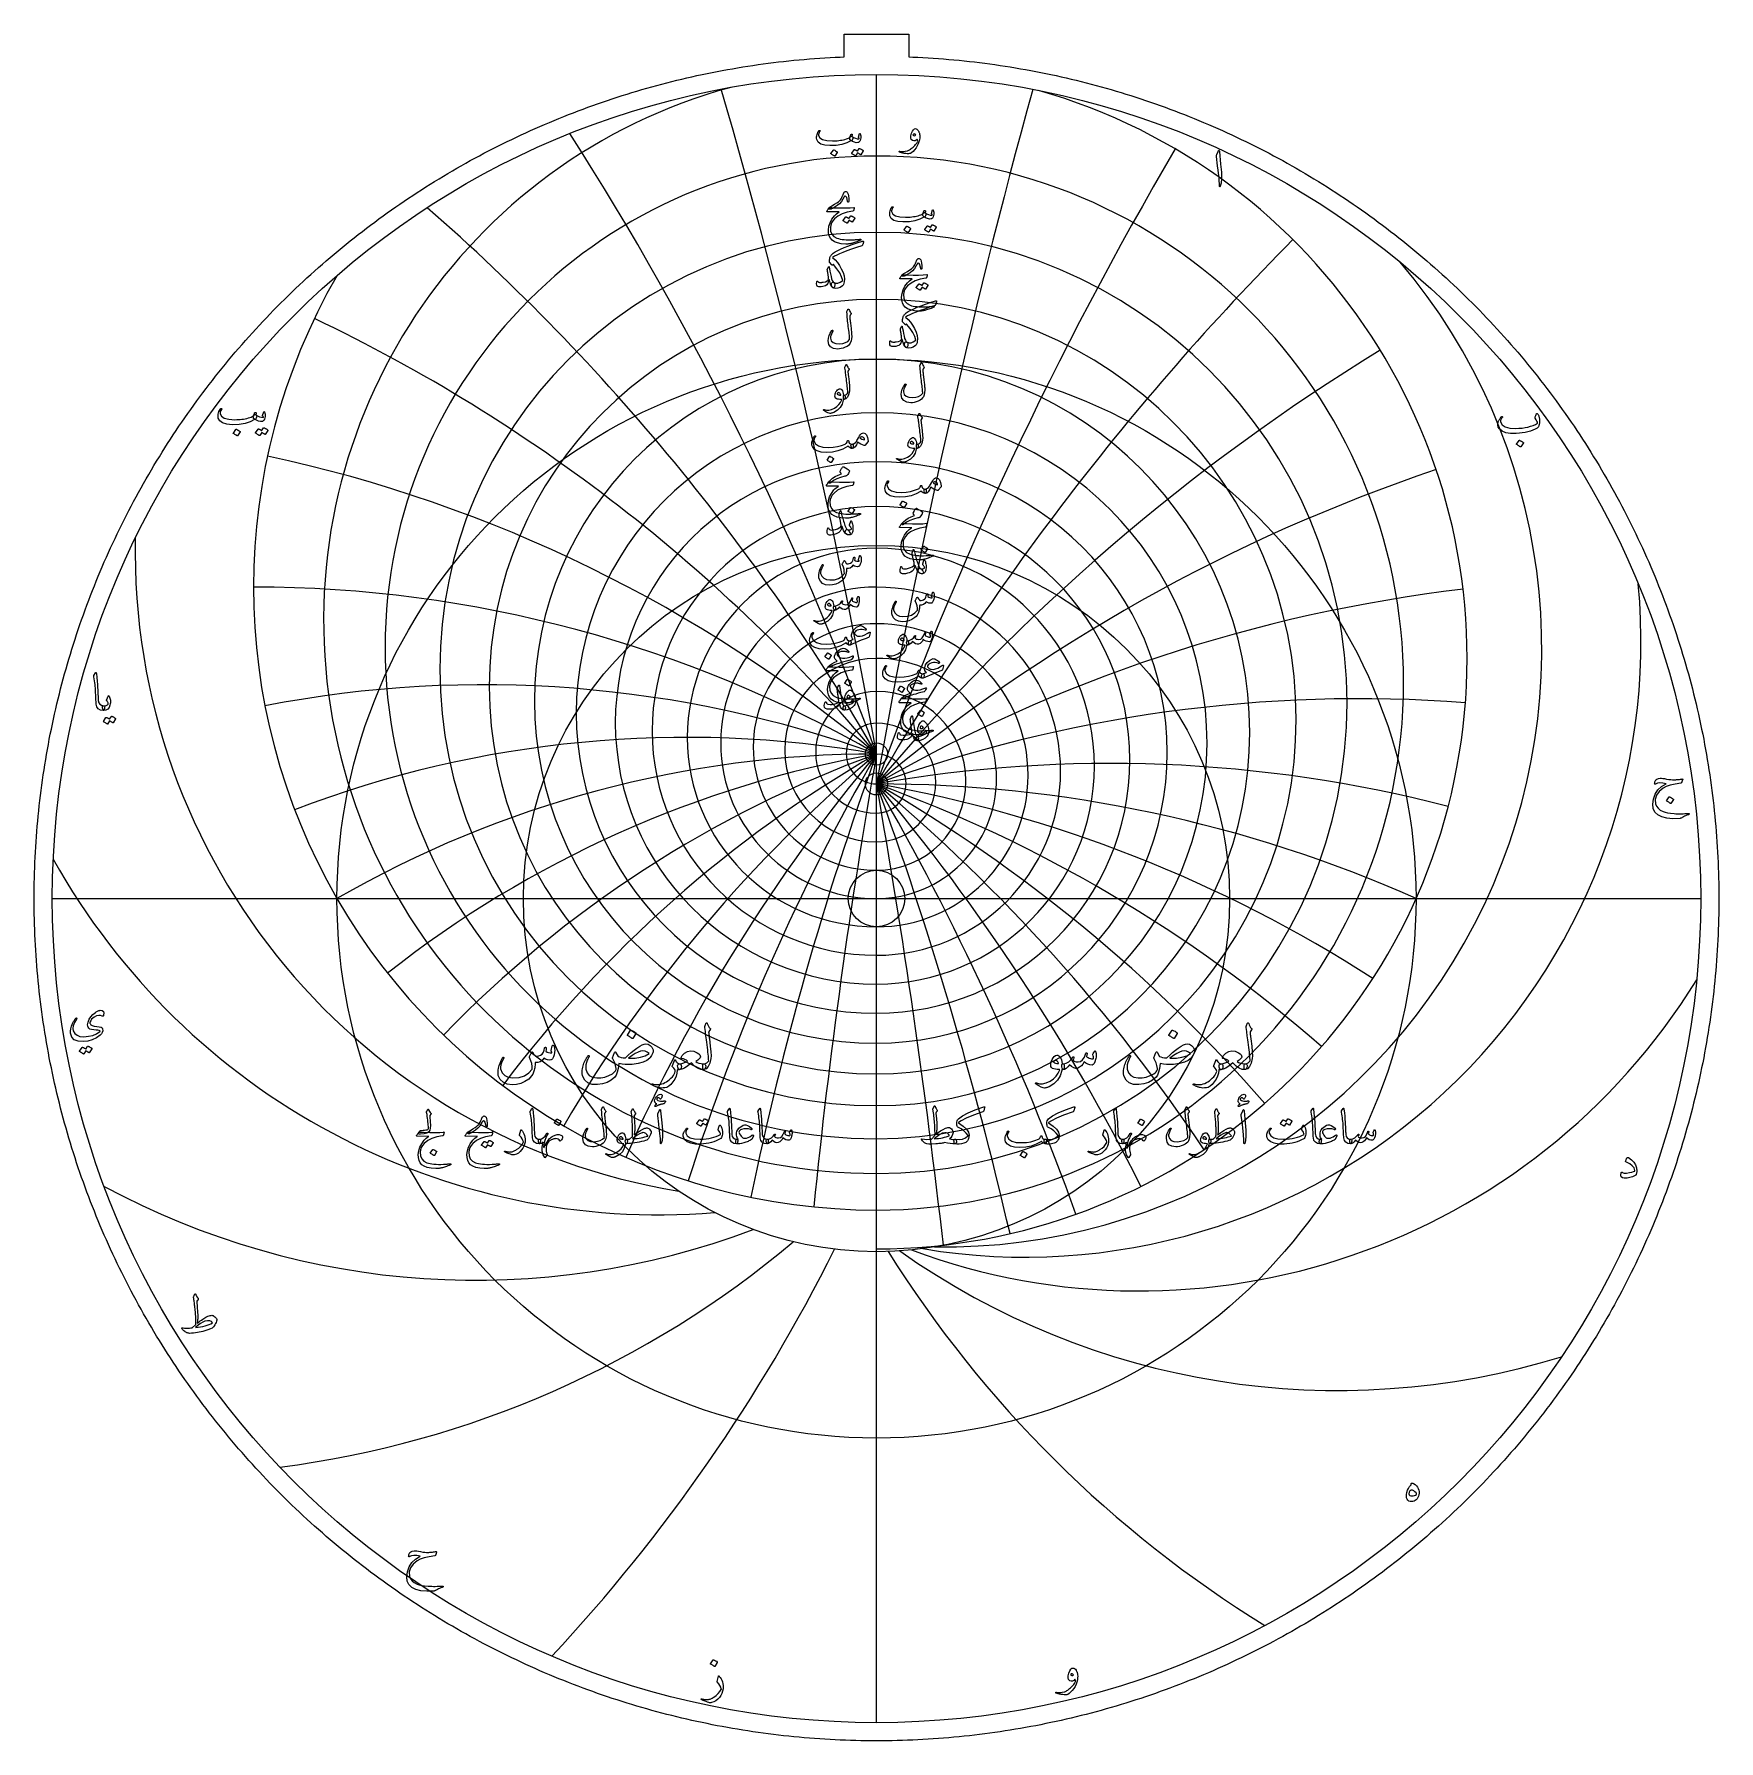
# Model space of a CAD drawing. Header units: millimetres. Extents: x -68 to 68, y -68 to 70.
import ezdxf

# ---------------------------------------------------------------- set-up
doc = ezdxf.new("R2010")
doc.units = ezdxf.units.MM
for name, color, linetype in [('CUT_INNER', 6, 'Continuous'), ('CUT_OUTER', 1, 'Continuous'), ('ENGRAVE', 7, 'Continuous'), ('ENGRAVE_FINE', 8, 'Continuous'), ('TEXT', 5, 'Continuous')]:
    doc.layers.add(name, color=color, linetype=linetype)

msp = doc.modelspace()

# ---------------------------------------------------------------- linework, layer by layer
at = {"layer": 'CUT_INNER'}
msp.add_circle((0, 0), 2.3, dxfattribs=at)
at = {"layer": 'CUT_OUTER'}
msp.add_lwpolyline([(68.4737, -0.4202), (68.4698, -0.8403), (68.4634, -1.2604), (68.4544, -1.6805), (68.4428, -2.1005), (68.4286, -2.5204), (68.4118, -2.9402), (68.3925, -3.3599), (68.3706, -3.7795), (68.3461, -4.1989), (68.3191, -4.6182), (68.2895, -5.0373), (68.2573, -5.4563), (68.2225, -5.875), (68.1852, -6.2935), (68.1453, -6.7117), (68.1028, -7.1297), (68.0578, -7.5475), (68.0102, -7.9649), (67.96, -8.3821), (67.9073, -8.7989), (67.8521, -9.2154), (67.7942, -9.6316), (67.7339, -10.0474), (67.6709, -10.4628), (67.6055, -10.8778), (67.5374, -11.2924), (67.4669, -11.7066), (67.3938, -12.1204), (67.3181, -12.5337), (67.24, -12.9465), (67.1593, -13.3588), (67.076, -13.7706), (66.9903, -14.182), (66.902, -14.5927), (66.8112, -15.003), (66.7179, -15.4126), (66.6221, -15.8217), (66.5237, -16.2302), (66.4229, -16.6381), (66.3196, -17.0453), (66.2137, -17.4519), (66.1054, -17.8579), (65.9946, -18.2632), (65.8813, -18.6677), (65.7655, -19.0716), (65.6472, -19.4748), (65.5265, -19.8772), (65.4033, -20.2789), (65.2776, -20.6799), (65.1495, -21.08), (65.0189, -21.4794), (64.8859, -21.8779), (64.7505, -22.2756), (64.6126, -22.6725), (64.4722, -23.0685), (64.3295, -23.4637), (64.1843, -23.858), (64.0367, -24.2513), (63.8867, -24.6438), (63.7343, -25.0354), (63.5795, -25.4259), (63.4222, -25.8156), (63.2627, -26.2042), (63.1007, -26.5919), (62.9363, -26.9786), (62.7696, -27.3643), (62.6005, -27.7489), (62.4291, -28.1325), (62.2553, -28.515), (62.0791, -28.8965), (61.9007, -29.2768), (61.7199, -29.6561), (61.5367, -30.0342), (61.3513, -30.4113), (61.1635, -30.7871), (60.9735, -31.1618), (60.7811, -31.5354), (60.5865, -31.9077), (60.3896, -32.2789), (60.1904, -32.6488), (59.9889, -33.0175), (59.7852, -33.385), (59.5792, -33.7512), (59.371, -34.1161), (59.1605, -34.4798), (58.9479, -34.8421), (58.733, -35.2032), (58.5159, -35.5629), (58.2965, -35.9213), (58.075, -36.2783), (57.8513, -36.634), (57.6255, -36.9882), (57.3974, -37.3411), (57.1672, -37.6926), (56.9349, -38.0427), (56.7004, -38.3913), (56.4638, -38.7385), (56.225, -39.0842), (55.9841, -39.4285), (55.7411, -39.7712), (55.4961, -40.1125), (55.2489, -40.4523), (54.9996, -40.7905), (54.7483, -41.1272), (54.4949, -41.4624), (54.2395, -41.796), (53.982, -42.128), (53.7225, -42.4584), (53.461, -42.7873), (53.1974, -43.1145), (52.9319, -43.4401), (52.6644, -43.764), (52.3948, -44.0864), (52.1233, -44.407), (51.8499, -44.726), (51.5745, -45.0433), (51.2971, -45.3589), (51.0178, -45.6728), (50.7366, -45.985), (50.4535, -46.2954), (50.1685, -46.6042), (49.8816, -46.9111), (49.5928, -47.2163), (49.3022, -47.5197), (49.0097, -47.8213), (48.7153, -48.1211), (48.4191, -48.4191), (48.1211, -48.7153), (47.8213, -49.0097), (47.5197, -49.3022), (47.2163, -49.5928), (46.9111, -49.8816), (46.6042, -50.1685), (46.2954, -50.4535), (45.985, -50.7366), (45.6728, -51.0178), (45.3589, -51.2971), (45.0433, -51.5745), (44.726, -51.8499), (44.407, -52.1233), (44.0864, -52.3948), (43.764, -52.6644), (43.4401, -52.9319), (43.1145, -53.1974), (42.7873, -53.461), (42.4584, -53.7225), (42.128, -53.982), (41.796, -54.2395), (41.4624, -54.4949), (41.1272, -54.7483), (40.7905, -54.9996), (40.4523, -55.2489), (40.1125, -55.4961), (39.7712, -55.7411), (39.4285, -55.9841), (39.0842, -56.225), (38.7385, -56.4638), (38.3913, -56.7004), (38.0427, -56.9349), (37.6926, -57.1672), (37.3411, -57.3974), (36.9882, -57.6255), (36.634, -57.8513), (36.2783, -58.075), (35.9213, -58.2965), (35.5629, -58.5159), (35.2032, -58.733), (34.8421, -58.9479), (34.4798, -59.1605), (34.1161, -59.371), (33.7512, -59.5792), (33.385, -59.7852), (33.0175, -59.9889), (32.6488, -60.1904), (32.2789, -60.3896), (31.9077, -60.5865), (31.5354, -60.7811), (31.1618, -60.9735), (30.7871, -61.1635), (30.4113, -61.3513), (30.0342, -61.5367), (29.6561, -61.7199), (29.2768, -61.9007), (28.8965, -62.0791), (28.515, -62.2553), (28.1325, -62.4291), (27.7489, -62.6005), (27.3643, -62.7696), (26.9786, -62.9363), (26.5919, -63.1007), (26.2042, -63.2627), (25.8156, -63.4222), (25.4259, -63.5795), (25.0354, -63.7343), (24.6438, -63.8867), (24.2513, -64.0367), (23.858, -64.1843), (23.4637, -64.3295), (23.0685, -64.4722), (22.6725, -64.6126), (22.2756, -64.7505), (21.8779, -64.8859), (21.4794, -65.0189), (21.08, -65.1495), (20.6799, -65.2776), (20.2789, -65.4033), (19.8772, -65.5265), (19.4748, -65.6472), (19.0716, -65.7655), (18.6677, -65.8813), (18.2632, -65.9946), (17.8579, -66.1054), (17.4519, -66.2137), (17.0453, -66.3196), (16.6381, -66.4229), (16.2302, -66.5237), (15.8217, -66.6221), (15.4126, -66.7179), (15.003, -66.8112), (14.5927, -66.902), (14.182, -66.9903), (13.7706, -67.076), (13.3588, -67.1593), (12.9465, -67.24), (12.5337, -67.3181), (12.1204, -67.3938), (11.7066, -67.4669), (11.2924, -67.5374), (10.8778, -67.6055), (10.4628, -67.6709), (10.0474, -67.7339), (9.6316, -67.7942), (9.2154, -67.8521), (8.7989, -67.9073), (8.3821, -67.96), (7.9649, -68.0102), (7.5475, -68.0578), (7.1297, -68.1028), (6.7117, -68.1453), (6.2935, -68.1852), (5.875, -68.2225), (5.4563, -68.2573), (5.0373, -68.2895), (4.6182, -68.3191), (4.1989, -68.3461), (3.7795, -68.3706), (3.3599, -68.3925), (2.9402, -68.4118), (2.5204, -68.4286), (2.1005, -68.4428), (1.6805, -68.4544), (1.2604, -68.4634), (0.8403, -68.4698), (0.4202, -68.4737), (0, -68.475), (-0.4202, -68.4737), (-0.8403, -68.4698), (-1.2604, -68.4634), (-1.6805, -68.4544), (-2.1005, -68.4428), (-2.5204, -68.4286), (-2.9402, -68.4118), (-3.3599, -68.3925), (-3.7795, -68.3706), (-4.1989, -68.3461), (-4.6182, -68.3191), (-5.0373, -68.2895), (-5.4563, -68.2573), (-5.875, -68.2225), (-6.2935, -68.1852), (-6.7117, -68.1453), (-7.1297, -68.1028), (-7.5475, -68.0578), (-7.9649, -68.0102), (-8.3821, -67.96), (-8.7989, -67.9073), (-9.2154, -67.8521), (-9.6316, -67.7942), (-10.0474, -67.7339), (-10.4628, -67.6709), (-10.8778, -67.6055), (-11.2924, -67.5374), (-11.7066, -67.4669), (-12.1204, -67.3938), (-12.5337, -67.3181), (-12.9465, -67.24), (-13.3588, -67.1593), (-13.7706, -67.076), (-14.182, -66.9903), (-14.5927, -66.902), (-15.003, -66.8112), (-15.4126, -66.7179), (-15.8217, -66.6221), (-16.2302, -66.5237), (-16.6381, -66.4229), (-17.0453, -66.3196), (-17.4519, -66.2137), (-17.8579, -66.1054), (-18.2632, -65.9946), (-18.6677, -65.8813), (-19.0716, -65.7655), (-19.4748, -65.6472), (-19.8772, -65.5265), (-20.2789, -65.4033), (-20.6799, -65.2776), (-21.08, -65.1495), (-21.4794, -65.0189), (-21.8779, -64.8859), (-22.2756, -64.7505), (-22.6725, -64.6126), (-23.0685, -64.4722), (-23.4637, -64.3295), (-23.858, -64.1843), (-24.2513, -64.0367), (-24.6438, -63.8867), (-25.0354, -63.7343), (-25.4259, -63.5795), (-25.8156, -63.4222), (-26.2042, -63.2627), (-26.5919, -63.1007), (-26.9786, -62.9363), (-27.3643, -62.7696), (-27.7489, -62.6005), (-28.1325, -62.4291), (-28.515, -62.2553), (-28.8965, -62.0791), (-29.2768, -61.9007), (-29.6561, -61.7199), (-30.0342, -61.5367), (-30.4113, -61.3513), (-30.7871, -61.1635), (-31.1618, -60.9735), (-31.5354, -60.7811), (-31.9077, -60.5865), (-32.2789, -60.3896), (-32.6488, -60.1904), (-33.0175, -59.9889), (-33.385, -59.7852), (-33.7512, -59.5792), (-34.1161, -59.371), (-34.4798, -59.1605), (-34.8421, -58.9479), (-35.2032, -58.733), (-35.5629, -58.5159), (-35.9213, -58.2965), (-36.2783, -58.075), (-36.634, -57.8513), (-36.9882, -57.6255), (-37.3411, -57.3974), (-37.6926, -57.1672), (-38.0427, -56.9349), (-38.3913, -56.7004), (-38.7385, -56.4638), (-39.0842, -56.225), (-39.4285, -55.9841), (-39.7712, -55.7411), (-40.1125, -55.4961), (-40.4523, -55.2489), (-40.7905, -54.9996), (-41.1272, -54.7483), (-41.4624, -54.4949), (-41.796, -54.2395), (-42.128, -53.982), (-42.4584, -53.7225), (-42.7873, -53.461), (-43.1145, -53.1974), (-43.4401, -52.9319), (-43.764, -52.6644), (-44.0864, -52.3948), (-44.407, -52.1233), (-44.726, -51.8499), (-45.0433, -51.5745), (-45.3589, -51.2971), (-45.6728, -51.0178), (-45.985, -50.7366), (-46.2954, -50.4535), (-46.6042, -50.1685), (-46.9111, -49.8816), (-47.2163, -49.5928), (-47.5197, -49.3022), (-47.8213, -49.0097), (-48.1211, -48.7153), (-48.4191, -48.4191), (-48.7153, -48.1211), (-49.0097, -47.8213), (-49.3022, -47.5197), (-49.5928, -47.2163), (-49.8816, -46.9111), (-50.1685, -46.6042), (-50.4535, -46.2954), (-50.7366, -45.985), (-51.0178, -45.6728), (-51.2971, -45.3589), (-51.5745, -45.0433), (-51.8499, -44.726), (-52.1233, -44.407), (-52.3948, -44.0864), (-52.6644, -43.764), (-52.9319, -43.4401), (-53.1974, -43.1145), (-53.461, -42.7873), (-53.7225, -42.4584), (-53.982, -42.128), (-54.2395, -41.796), (-54.4949, -41.4624), (-54.7483, -41.1272), (-54.9996, -40.7905), (-55.2489, -40.4523), (-55.4961, -40.1125), (-55.7411, -39.7712), (-55.9841, -39.4285), (-56.225, -39.0842), (-56.4638, -38.7385), (-56.7004, -38.3913), (-56.9349, -38.0427), (-57.1672, -37.6926), (-57.3974, -37.3411), (-57.6255, -36.9882), (-57.8513, -36.634), (-58.075, -36.2783), (-58.2965, -35.9213), (-58.5159, -35.5629), (-58.733, -35.2032), (-58.9479, -34.8421), (-59.1605, -34.4798), (-59.371, -34.1161), (-59.5792, -33.7512), (-59.7852, -33.385), (-59.9889, -33.0175), (-60.1904, -32.6488), (-60.3896, -32.2789), (-60.5865, -31.9077), (-60.7811, -31.5354), (-60.9735, -31.1618), (-61.1635, -30.7871), (-61.3513, -30.4113), (-61.5367, -30.0342), (-61.7199, -29.6561), (-61.9007, -29.2768), (-62.0791, -28.8965), (-62.2553, -28.515), (-62.4291, -28.1325), (-62.6005, -27.7489), (-62.7696, -27.3643), (-62.9363, -26.9786), (-63.1007, -26.5919), (-63.2627, -26.2042), (-63.4222, -25.8156), (-63.5795, -25.4259), (-63.7343, -25.0354), (-63.8867, -24.6438), (-64.0367, -24.2513), (-64.1843, -23.858), (-64.3295, -23.4637), (-64.4722, -23.0685), (-64.6126, -22.6725), (-64.7505, -22.2756), (-64.8859, -21.8779), (-65.0189, -21.4794), (-65.1495, -21.08), (-65.2776, -20.6799), (-65.4033, -20.2789), (-65.5265, -19.8772), (-65.6472, -19.4748), (-65.7655, -19.0716), (-65.8813, -18.6677), (-65.9946, -18.2632), (-66.1054, -17.8579), (-66.2137, -17.4519), (-66.3196, -17.0453), (-66.4229, -16.6381), (-66.5237, -16.2302), (-66.6221, -15.8217), (-66.7179, -15.4126), (-66.8112, -15.003), (-66.902, -14.5927), (-66.9903, -14.182), (-67.076, -13.7706), (-67.1593, -13.3588), (-67.24, -12.9465), (-67.3181, -12.5337), (-67.3938, -12.1204), (-67.4669, -11.7066), (-67.5374, -11.2924), (-67.6055, -10.8778), (-67.6709, -10.4628), (-67.7339, -10.0474), (-67.7942, -9.6316), (-67.8521, -9.2154), (-67.9073, -8.7989), (-67.96, -8.3821), (-68.0102, -7.9649), (-68.0578, -7.5475), (-68.1028, -7.1297), (-68.1453, -6.7117), (-68.1852, -6.2935), (-68.2225, -5.875), (-68.2573, -5.4563), (-68.2895, -5.0373), (-68.3191, -4.6182), (-68.3461, -4.1989), (-68.3706, -3.7795), (-68.3925, -3.3599), (-68.4118, -2.9402), (-68.4286, -2.5204), (-68.4428, -2.1005), (-68.4544, -1.6805), (-68.4634, -1.2604), (-68.4698, -0.8403), (-68.4737, -0.4202), (-68.475, 0), (-68.4737, 0.4202), (-68.4698, 0.8403), (-68.4634, 1.2604), (-68.4544, 1.6805), (-68.4428, 2.1005), (-68.4286, 2.5204), (-68.4118, 2.9402), (-68.3925, 3.3599), (-68.3706, 3.7795), (-68.3461, 4.1989), (-68.3191, 4.6182), (-68.2895, 5.0373), (-68.2573, 5.4563), (-68.2225, 5.875), (-68.1852, 6.2935), (-68.1453, 6.7117), (-68.1028, 7.1297), (-68.0578, 7.5475), (-68.0102, 7.9649), (-67.96, 8.3821), (-67.9073, 8.7989), (-67.8521, 9.2154), (-67.7942, 9.6316), (-67.7339, 10.0474), (-67.6709, 10.4628), (-67.6055, 10.8778), (-67.5374, 11.2924), (-67.4669, 11.7066), (-67.3938, 12.1204), (-67.3181, 12.5337), (-67.24, 12.9465), (-67.1593, 13.3588), (-67.076, 13.7706), (-66.9903, 14.182), (-66.902, 14.5927), (-66.8112, 15.003), (-66.7179, 15.4126), (-66.6221, 15.8217), (-66.5237, 16.2302), (-66.4229, 16.6381), (-66.3196, 17.0453), (-66.2137, 17.4519), (-66.1054, 17.8579), (-65.9946, 18.2632), (-65.8813, 18.6677), (-65.7655, 19.0716), (-65.6472, 19.4748), (-65.5265, 19.8772), (-65.4033, 20.2789), (-65.2776, 20.6799), (-65.1495, 21.08), (-65.0189, 21.4794), (-64.8859, 21.8779), (-64.7505, 22.2756), (-64.6126, 22.6725), (-64.4722, 23.0685), (-64.3295, 23.4637), (-64.1843, 23.858), (-64.0367, 24.2513), (-63.8867, 24.6438), (-63.7343, 25.0354), (-63.5795, 25.4259), (-63.4222, 25.8156), (-63.2627, 26.2042), (-63.1007, 26.5919), (-62.9363, 26.9786), (-62.7696, 27.3643), (-62.6005, 27.7489), (-62.4291, 28.1325), (-62.2553, 28.515), (-62.0791, 28.8965), (-61.9007, 29.2768), (-61.7199, 29.6561), (-61.5367, 30.0342), (-61.3513, 30.4113), (-61.1635, 30.7871), (-60.9735, 31.1618), (-60.7811, 31.5354), (-60.5865, 31.9077), (-60.3896, 32.2789), (-60.1904, 32.6488), (-59.9889, 33.0175), (-59.7852, 33.385), (-59.5792, 33.7512), (-59.371, 34.1161), (-59.1605, 34.4798), (-58.9479, 34.8421), (-58.733, 35.2032), (-58.5159, 35.5629), (-58.2965, 35.9213), (-58.075, 36.2783), (-57.8513, 36.634), (-57.6255, 36.9882), (-57.3974, 37.3411), (-57.1672, 37.6926), (-56.9349, 38.0427), (-56.7004, 38.3913), (-56.4638, 38.7385), (-56.225, 39.0842), (-55.9841, 39.4285), (-55.7411, 39.7712), (-55.4961, 40.1125), (-55.2489, 40.4523), (-54.9996, 40.7905), (-54.7483, 41.1272), (-54.4949, 41.4624), (-54.2395, 41.796), (-53.982, 42.128), (-53.7225, 42.4584), (-53.461, 42.7873), (-53.1974, 43.1145), (-52.9319, 43.4401), (-52.6644, 43.764), (-52.3948, 44.0864), (-52.1233, 44.407), (-51.8499, 44.726), (-51.5745, 45.0433), (-51.2971, 45.3589), (-51.0178, 45.6728), (-50.7366, 45.985), (-50.4535, 46.2954), (-50.1685, 46.6042), (-49.8816, 46.9111), (-49.5928, 47.2163), (-49.3022, 47.5197), (-49.0097, 47.8213), (-48.7153, 48.1211), (-48.4191, 48.4191), (-48.1211, 48.7153), (-47.8213, 49.0097), (-47.5197, 49.3022), (-47.2163, 49.5928), (-46.9111, 49.8816), (-46.6042, 50.1685), (-46.2954, 50.4535), (-45.985, 50.7366), (-45.6728, 51.0178), (-45.3589, 51.2971), (-45.0433, 51.5745), (-44.726, 51.8499), (-44.407, 52.1233), (-44.0864, 52.3948), (-43.764, 52.6644), (-43.4401, 52.9319), (-43.1145, 53.1974), (-42.7873, 53.461), (-42.4584, 53.7225), (-42.128, 53.982), (-41.796, 54.2395), (-41.4624, 54.4949), (-41.1272, 54.7483), (-40.7905, 54.9996), (-40.4523, 55.2489), (-40.1125, 55.4961), (-39.7712, 55.7411), (-39.4285, 55.9841), (-39.0842, 56.225), (-38.7385, 56.4638), (-38.3913, 56.7004), (-38.0427, 56.9349), (-37.6926, 57.1672), (-37.3411, 57.3974), (-36.9882, 57.6255), (-36.634, 57.8513), (-36.2783, 58.075), (-35.9213, 58.2965), (-35.5629, 58.5159), (-35.2032, 58.733), (-34.8421, 58.9479), (-34.4798, 59.1605), (-34.1161, 59.371), (-33.7512, 59.5792), (-33.385, 59.7852), (-33.0175, 59.9889), (-32.6488, 60.1904), (-32.2789, 60.3896), (-31.9077, 60.5865), (-31.5354, 60.7811), (-31.1618, 60.9735), (-30.7871, 61.1635), (-30.4113, 61.3513), (-30.0342, 61.5367), (-29.6561, 61.7199), (-29.2768, 61.9007), (-28.8965, 62.0791), (-28.515, 62.2553), (-28.1325, 62.4291), (-27.7489, 62.6005), (-27.3643, 62.7696), (-26.9786, 62.9363), (-26.5919, 63.1007), (-26.2042, 63.2627), (-25.8156, 63.4222), (-25.4259, 63.5795), (-25.0354, 63.7343), (-24.6438, 63.8867), (-24.2513, 64.0367), (-23.858, 64.1843), (-23.4637, 64.3295), (-23.0685, 64.4722), (-22.6725, 64.6126), (-22.2756, 64.7505), (-21.8779, 64.8859), (-21.4794, 65.0189), (-21.08, 65.1495), (-20.6799, 65.2776), (-20.2789, 65.4033), (-19.8772, 65.5265), (-19.4748, 65.6472), (-19.0716, 65.7655), (-18.6677, 65.8813), (-18.2632, 65.9946), (-17.8579, 66.1054), (-17.4519, 66.2137), (-17.0453, 66.3196), (-16.6381, 66.4229), (-16.2302, 66.5237), (-15.8217, 66.6221), (-15.4126, 66.7179), (-15.003, 66.8112), (-14.5927, 66.902), (-14.182, 66.9903), (-13.7706, 67.076), (-13.3588, 67.1593), (-12.9465, 67.24), (-12.5337, 67.3181), (-12.1204, 67.3938), (-11.7066, 67.4669), (-11.2924, 67.5374), (-10.8778, 67.6055), (-10.4628, 67.6709), (-10.0474, 67.7339), (-9.6316, 67.7942), (-9.2154, 67.8521), (-8.7989, 67.9073), (-8.3821, 67.96), (-7.9649, 68.0102), (-7.5475, 68.0578), (-7.1297, 68.1028), (-6.7117, 68.1453), (-6.2935, 68.1852), (-5.875, 68.2225), (-5.4563, 68.2573), (-5.0373, 68.2895), (-4.6182, 68.3191), (-4.1989, 68.3461), (-3.7795, 68.3706), (-3.3599, 68.3925), (-2.9402, 68.4118), (-2.625, 68.4244), (-2.625, 70.275), (2.625, 70.275), (2.625, 68.4244), (2.9402, 68.4118), (3.3599, 68.3925), (3.7795, 68.3706), (4.1989, 68.3461), (4.6182, 68.3191), (5.0373, 68.2895), (5.4563, 68.2573), (5.875, 68.2225), (6.2935, 68.1852), (6.7117, 68.1453), (7.1297, 68.1028), (7.5475, 68.0578), (7.9649, 68.0102), (8.3821, 67.96), (8.7989, 67.9073), (9.2154, 67.8521), (9.6316, 67.7942), (10.0474, 67.7339), (10.4628, 67.6709), (10.8778, 67.6055), (11.2924, 67.5374), (11.7066, 67.4669), (12.1204, 67.3938), (12.5337, 67.3181), (12.9465, 67.24), (13.3588, 67.1593), (13.7706, 67.076), (14.182, 66.9903), (14.5927, 66.902), (15.003, 66.8112), (15.4126, 66.7179), (15.8217, 66.6221), (16.2302, 66.5237), (16.6381, 66.4229), (17.0453, 66.3196), (17.4519, 66.2137), (17.8579, 66.1054), (18.2632, 65.9946), (18.6677, 65.8813), (19.0716, 65.7655), (19.4748, 65.6472), (19.8772, 65.5265), (20.2789, 65.4033), (20.6799, 65.2776), (21.08, 65.1495), (21.4794, 65.0189), (21.8779, 64.8859), (22.2756, 64.7505), (22.6725, 64.6126), (23.0685, 64.4722), (23.4637, 64.3295), (23.858, 64.1843), (24.2513, 64.0367), (24.6438, 63.8867), (25.0354, 63.7343), (25.4259, 63.5795), (25.8156, 63.4222), (26.2042, 63.2627), (26.5919, 63.1007), (26.9786, 62.9363), (27.3643, 62.7696), (27.7489, 62.6005), (28.1325, 62.4291), (28.515, 62.2553), (28.8965, 62.0791), (29.2768, 61.9007), (29.6561, 61.7199), (30.0342, 61.5367), (30.4113, 61.3513), (30.7871, 61.1635), (31.1618, 60.9735), (31.5354, 60.7811), (31.9077, 60.5865), (32.2789, 60.3896), (32.6488, 60.1904), (33.0175, 59.9889), (33.385, 59.7852), (33.7512, 59.5792), (34.1161, 59.371), (34.4798, 59.1605), (34.8421, 58.9479), (35.2032, 58.733), (35.5629, 58.5159), (35.9213, 58.2965), (36.2783, 58.075), (36.634, 57.8513), (36.9882, 57.6255), (37.3411, 57.3974), (37.6926, 57.1672), (38.0427, 56.9349), (38.3913, 56.7004), (38.7385, 56.4638), (39.0842, 56.225), (39.4285, 55.9841), (39.7712, 55.7411), (40.1125, 55.4961), (40.4523, 55.2489), (40.7905, 54.9996), (41.1272, 54.7483), (41.4624, 54.4949), (41.796, 54.2395), (42.128, 53.982), (42.4584, 53.7225), (42.7873, 53.461), (43.1145, 53.1974), (43.4401, 52.9319), (43.764, 52.6644), (44.0864, 52.3948), (44.407, 52.1233), (44.726, 51.8499), (45.0433, 51.5745), (45.3589, 51.2971), (45.6728, 51.0178), (45.985, 50.7366), (46.2954, 50.4535), (46.6042, 50.1685), (46.9111, 49.8816), (47.2163, 49.5928), (47.5197, 49.3022), (47.8213, 49.0097), (48.1211, 48.7153), (48.4191, 48.4191), (48.7153, 48.1211), (49.0097, 47.8213), (49.3022, 47.5197), (49.5928, 47.2163), (49.8816, 46.9111), (50.1685, 46.6042), (50.4535, 46.2954), (50.7366, 45.985), (51.0178, 45.6728), (51.2971, 45.3589), (51.5745, 45.0433), (51.8499, 44.726), (52.1233, 44.407), (52.3948, 44.0864), (52.6644, 43.764), (52.9319, 43.4401), (53.1974, 43.1145), (53.461, 42.7873), (53.7225, 42.4584), (53.982, 42.128), (54.2395, 41.796), (54.4949, 41.4624), (54.7483, 41.1272), (54.9996, 40.7905), (55.2489, 40.4523), (55.4961, 40.1125), (55.7411, 39.7712), (55.9841, 39.4285), (56.225, 39.0842), (56.4638, 38.7385), (56.7004, 38.3913), (56.9349, 38.0427), (57.1672, 37.6926), (57.3974, 37.3411), (57.6255, 36.9882), (57.8513, 36.634), (58.075, 36.2783), (58.2965, 35.9213), (58.5159, 35.5629), (58.733, 35.2032), (58.9479, 34.8421), (59.1605, 34.4798), (59.371, 34.1161), (59.5792, 33.7512), (59.7852, 33.385), (59.9889, 33.0175), (60.1904, 32.6488), (60.3896, 32.2789), (60.5865, 31.9077), (60.7811, 31.5354), (60.9735, 31.1618), (61.1635, 30.7871), (61.3513, 30.4113), (61.5367, 30.0342), (61.7199, 29.6561), (61.9007, 29.2768), (62.0791, 28.8965), (62.2553, 28.515), (62.4291, 28.1325), (62.6005, 27.7489), (62.7696, 27.3643), (62.9363, 26.9786), (63.1007, 26.5919), (63.2627, 26.2042), (63.4222, 25.8156), (63.5795, 25.4259), (63.7343, 25.0354), (63.8867, 24.6438), (64.0367, 24.2513), (64.1843, 23.858), (64.3295, 23.4637), (64.4722, 23.0685), (64.6126, 22.6725), (64.7505, 22.2756), (64.8859, 21.8779), (65.0189, 21.4794), (65.1495, 21.08), (65.2776, 20.6799), (65.4033, 20.2789), (65.5265, 19.8772), (65.6472, 19.4748), (65.7655, 19.0716), (65.8813, 18.6677), (65.9946, 18.2632), (66.1054, 17.8579), (66.2137, 17.4519), (66.3196, 17.0453), (66.4229, 16.6381), (66.5237, 16.2302), (66.6221, 15.8217), (66.7179, 15.4126), (66.8112, 15.003), (66.902, 14.5927), (66.9903, 14.182), (67.076, 13.7706), (67.1593, 13.3588), (67.24, 12.9465), (67.3181, 12.5337), (67.3938, 12.1204), (67.4669, 11.7066), (67.5374, 11.2924), (67.6055, 10.8778), (67.6709, 10.4628), (67.7339, 10.0474), (67.7942, 9.6316), (67.8521, 9.2154), (67.9073, 8.7989), (67.96, 8.3821), (68.0102, 7.9649), (68.0578, 7.5475), (68.1028, 7.1297), (68.1453, 6.7117), (68.1852, 6.2935), (68.2225, 5.875), (68.2573, 5.4563), (68.2895, 5.0373), (68.3191, 4.6182), (68.3461, 4.1989), (68.3706, 3.7795), (68.3925, 3.3599), (68.4118, 2.9402), (68.4286, 2.5204), (68.4428, 2.1005), (68.4544, 1.6805), (68.4634, 1.2604), (68.4698, 0.8403), (68.4737, 0.4202), (68.475, 0)], close=True, dxfattribs=at)
at = {"layer": 'ENGRAVE'}
for points in [[(0, -67), (0, 67)], [(0, -67), (0, 67)], [(-67, 0), (0, 0)], [(0, 0), (67, 0)], [(0, -67), (0, -28.7086)], [(0, -67), (0, -28.7086)]]:
    msp.add_lwpolyline(points, dxfattribs=at)
for centre, radius in [((0, 0), 67), ((0, 0), 43.8575), ((0, 0), 28.7086), ((0, 11.7516), 0.9), ((0, 9.3222), 0.9)]:
    msp.add_circle(centre, radius, dxfattribs=at)
for centre, radius, start, end in [((0, 22.5941), 44.9406, 105.294428, 270), ((0, 19.5266), 48.008, 270, 74.078377), ((0, 20.419), 39.9456, 90, 270), ((0, 17.5218), 42.8429, 270, 90), ((0, 18.6621), 35.4974, 90, 270), ((0, 15.9065), 38.253, 270, 90), ((5.4433, 20.3146), 48.6394, 269.138469, 40.245154), ((0, 25.3211), 50.6423, 149.977264, 270), ((0, 17.2293), 31.4794, 90, 270), ((0, 14.591), 34.1176, 270, 90), ((0, 16.053), 27.8045, 90, 270), ((0, 13.5111), 30.3464, 270, 90), ((0, 15.0836), 24.4058, 90, 270), ((0, 12.6196), 26.8698, 270, 90), ((0, 14.2844), 21.2307, 90, 270), ((0, 11.8818), 23.6333, 270, 90), ((0, 13.6274), 18.237, 90, 270), ((0, 11.2711), 20.5933, 270, 90), ((-7.5628, 28.2249), 52.7003, 178.827542, 260.69895), ((0, 13.0915), 15.3899, 90, 270), ((0, 10.7675), 17.7139, 270, 90), ((0, 12.6606), 12.6606, 90, 270), ((0, 10.3558), 14.9654, 270, 90), ((12.0756, 20.9155), 50.0675, 260.45783, 5.343178), ((0, 12.3225), 10.024, 90, 270), ((0, 10.024), 12.3225, 270, 90), ((0, 12.0681), 7.4585, 90, 270), ((0, 9.7633), 9.7633, 270, 90), ((0, 11.8908), 4.9445, 90, 270), ((0, 9.5669), 7.2684, 270, 90), ((0, 11.7862), 2.464, 90, 270), ((0, 9.4299), 4.8203, 270, 90), ((0, -75.9634), 87.715, 90, 120), ((0, -75.9634), 87.715, 90, 120), ((0, 9.349), 2.4026, 270, 90), ((0, -98.5055), 107.8277, 66, 90), ((0, -98.5055), 107.8277, 66, 90), ((-17.6962, 30.6508), 56.357, 209.134376, 274.631503), ((21.3597, 21.3597), 53.2536, 249.644118, 328.308129), ((-32.5693, 32.5693), 63.6003, 241.637891, 290.760736), ((-58.8152, 33.957), 80.8442, 277.331436, 310.079999), ((-129.8625, 34.7966), 141.4162, 317.033835, 333.408117), ((81.5284, 21.8455), 95.1188, 212.094683, 238.31602), ((37.5264, 21.6658), 61.6532, 234.691322, 287.133996)]:
    msp.add_arc(centre, radius, start, end, dxfattribs=at)
at = {"layer": 'ENGRAVE_FINE'}
for centre, radius, start, end in [((-497.4564, -75.9634), 505.1304, 10, 16.29877), ((-497.4564, -75.9634), 505.1304, 10, 16.29877), ((611.5215, -98.5055), 620.9552, 164.658043, 170), ((611.5215, -98.5055), 620.9552, 164.658043, 170), ((-240.9949, -75.9634), 256.4614, 20, 32.594786), ((-240.9949, -75.9634), 256.4614, 20, 32.594786), ((296.2543, -98.5055), 315.2672, 149.618595, 160), ((296.2543, -98.5055), 315.2672, 149.618595, 160), ((-151.9268, -75.9634), 175.43, 30, 48.866835), ((-151.9268, -75.9634), 175.43, 30, 48.866835), ((186.7631, -98.5055), 215.6555, 135.157367, 150), ((186.7631, -98.5055), 215.6555, 135.157367, 150), ((-104.5346, -75.9634), 136.4603, 40, 64.455888), ((-104.5346, -75.9634), 136.4603, 40, 64.455888), ((128.5041, -98.5055), 167.7502, 121.46179, 140), ((128.5041, -98.5055), 167.7502, 121.46179, 140), ((-73.6016, -75.9634), 114.5038, 50, 77.85344), ((-73.6016, -75.9634), 114.5038, 50, 77.85344), ((90.4782, -98.5055), 140.7591, 108.639463, 130), ((90.4782, -98.5055), 140.7591, 108.639463, 130), ((-50.6423, -75.9634), 101.2845, 60, 90), ((-50.6423, -75.9634), 101.2845, 60, 90), ((62.2544, -98.5055), 124.5087, 96.723156, 120), ((62.2544, -98.5055), 124.5087, 96.723156, 120), ((-31.9256, -75.9634), 93.3443, 70, 100.985998), ((-31.9256, -75.9634), 93.3443, 70, 100.985998), ((39.2461, -98.5055), 114.7479, 85.688772, 110), ((39.2461, -98.5055), 114.7479, 85.688772, 110), ((-15.4665, -75.9634), 89.0681, 80, 110.939448), ((-15.4665, -75.9634), 89.0681, 80, 110.939448), ((15.4665, -75.9634), 89.0681, 100, 128.303856), ((15.4665, -75.9634), 89.0681, 100, 128.303856), ((31.9256, -75.9634), 93.3443, 110, 135.976479), ((31.9256, -75.9634), 93.3443, 110, 135.976479), ((50.6423, -75.9634), 101.2845, 120, 143.130102), ((50.6423, -75.9634), 101.2845, 120, 143.130102), ((73.6016, -75.9634), 114.5038, 130, 149.86387), ((73.6016, -75.9634), 114.5038, 130, 149.86387), ((104.5346, -75.9634), 136.4603, 140, 156.265262), ((104.5346, -75.9634), 136.4603, 140, 156.265262), ((151.9268, -75.9634), 175.43, 150, 162.412046), ((151.9268, -75.9634), 175.43, 150, 162.412046), ((240.9949, -75.9634), 256.4614, 160, 168.374352), ((240.9949, -75.9634), 256.4614, 160, 168.374352), ((497.4564, -75.9634), 505.1304, 170, 174.216712), ((497.4564, -75.9634), 505.1304, 170, 174.216712), ((19.0129, -98.5055), 109.4912, 75.475, 100), ((19.0129, -98.5055), 109.4912, 75.475, 100), ((-611.5215, -98.5055), 620.9552, 6.5036194, 10), ((-296.2543, -98.5055), 315.2672, 13.064756, 20), ((-186.7631, -98.5055), 215.6555, 19.742202, 30), ((-128.5041, -98.5055), 167.7502, 26.597292, 40), ((-90.4782, -98.5055), 140.7591, 33.695116, 50), ((-62.2544, -98.5055), 124.5087, 41.105625, 60), ((-39.2461, -98.5055), 114.7479, 48.904494, 70), ((-19.0129, -98.5055), 109.4912, 57.173494, 80), ((-19.0129, -98.5055), 109.4912, 57.173494, 80), ((-39.2461, -98.5055), 114.7479, 48.904494, 70), ((-62.2544, -98.5055), 124.5087, 41.105625, 60), ((-90.4782, -98.5055), 140.7591, 33.695116, 50), ((-128.5041, -98.5055), 167.7502, 26.597292, 40), ((-186.7631, -98.5055), 215.6555, 19.742202, 30), ((-296.2543, -98.5055), 315.2672, 13.064756, 20), ((-611.5215, -98.5055), 620.9552, 6.5036194, 10)]:
    msp.add_arc(centre, radius, start, end, dxfattribs=at)
at = {"layer": 'TEXT'}
for points in [[(-1.994, 61.9641), (-1.9901, 61.9621), (-1.9865, 61.9601), (-1.9831, 61.9581), (-1.98, 61.9561), (-1.9769, 61.9539), (-1.9735, 61.9511), (-1.9699, 61.9479), (-1.966, 61.9441), (-1.9338, 61.9062), (-1.9211, 61.8523), (-1.9279, 61.7825), (-1.9541, 61.6966), (-1.9783, 61.6445), (-2.003, 61.6118), (-2.0282, 61.5986), (-2.0539, 61.6048), (-2.0668, 61.6111), (-2.0778, 61.6138), (-2.0868, 61.6131), (-2.0938, 61.6088), (-2.4211, 61.4297), (-2.8123, 61.3034), (-3.2674, 61.2301), (-3.7864, 61.2096), (-4.206, 61.2455), (-4.5229, 61.3414), (-4.7369, 61.497), (-4.8482, 61.7126), (-4.8654, 61.8144), (-4.8692, 61.9162), (-4.8594, 62.018), (-4.8362, 62.1198), (-4.8045, 62.2098), (-4.7654, 62.2924), (-4.7187, 62.3675), (-4.6646, 62.4351), (-4.6543, 62.4436), (-4.6436, 62.4491), (-4.6324, 62.4516), (-4.6207, 62.4511), (-4.6097, 62.4464), (-4.6007, 62.4401), (-4.5937, 62.4324), (-4.5887, 62.4232), (-4.5865, 62.4142), (-4.5877, 62.4032), (-4.5925, 62.3902), (-4.6007, 62.3753), (-4.6586, 62.2904), (-4.6965, 62.2076), (-4.7145, 62.1268), (-4.7125, 62.0479), (-4.6177, 61.8503), (-4.3971, 61.7086), (-4.0508, 61.6228), (-3.5788, 61.5928), (-3.4492, 61.5948), (-3.3198, 61.6008), (-3.1907, 61.6108), (-3.0618, 61.6248), (-2.9339, 61.6427), (-2.8078, 61.6647), (-2.6835, 61.6906), (-2.5608, 61.7206), (-2.4418, 61.7545), (-2.3443, 61.7884), (-2.2682, 61.8224), (-2.2135, 61.8563), (-2.1924, 61.8743), (-2.1731, 61.8962), (-2.1555, 61.9222), (-2.1397, 61.9521), (-2.1248, 61.9855), (-2.1102, 62.022), (-2.0959, 62.0614), (-2.0818, 62.1038), (-2.0763, 62.1168), (-2.0678, 62.1278), (-2.0563, 62.1367), (-2.0419, 62.1437), (-2.0264, 62.1475), (-2.0119, 62.1467), (-1.9985, 62.1415), (-1.986, 62.1318), (-1.976, 62.1183), (-1.97, 62.1018), (-1.968, 62.0824), (-1.97, 62.0599)], [(2.8462, 62.2116), (2.9191, 62.3808), (2.9979, 62.501), (3.0828, 62.5724), (3.1736, 62.5948), (3.2305, 62.5848), (3.2854, 62.5549), (3.3383, 62.505), (3.3892, 62.4351), (3.4136, 62.3947), (3.4351, 62.3533), (3.4535, 62.3109), (3.469, 62.2675), (3.4822, 62.2228), (3.4939, 62.1767), (3.5042, 62.129), (3.5129, 62.0799), (3.5211, 61.9703), (3.5139, 61.8413), (3.4912, 61.6929), (3.453, 61.525), (3.3966, 61.3511), (3.3193, 61.1847), (3.221, 61.0257), (3.1017, 60.8743), (2.9767, 60.7423), (2.8652, 60.6458), (2.7672, 60.5846), (2.6826, 60.5589), (2.5963, 60.5544), (2.497, 60.5569), (2.3847, 60.5664), (2.2594, 60.5829), (2.1959, 60.5932), (2.1372, 60.6043), (2.0832, 60.6162), (2.0339, 60.6288), (1.9891, 60.6416), (1.9486, 60.6542), (1.9123, 60.6666), (1.8802, 60.6787), (1.8612, 60.6892), (1.8483, 60.7006), (1.8413, 60.7131), (1.8403, 60.7266), (1.8465, 60.7401), (1.8572, 60.7485), (1.8725, 60.752), (1.8922, 60.7505), (2.0461, 60.7356), (2.1966, 60.7346), (2.3435, 60.7476), (2.487, 60.7745), (2.5313, 60.7882), (2.5803, 60.8094), (2.6341, 60.8381), (2.6926, 60.8743), (2.7558, 60.918), (2.8238, 60.9691), (2.8965, 61.0277), (2.974, 61.0939), (3.0498, 61.1622), (3.1177, 61.2276), (3.1776, 61.29), (3.2295, 61.3493), (3.2731, 61.406), (3.3083, 61.4601), (3.335, 61.5118), (3.3532, 61.5609), (3.3427, 61.6353), (3.3313, 61.6906), (3.3188, 61.7271), (3.3053, 61.7445), (3.2242, 61.649), (3.1327, 61.5978), (3.0306, 61.5911), (2.9181, 61.6288), (2.8253, 61.7101), (2.7824, 61.8344), (2.7894, 62.0015), (2.8462, 62.2116)], [(-2.1137, 61.6447), (-2.1571, 61.6859), (-2.1796, 61.7376), (-2.1811, 61.7997), (-2.1616, 61.8723), (-2.1195, 61.9374), (-2.0808, 61.9771), (-2.0456, 61.9913), (-2.0139, 61.9801), (-1.8642, 61.881), (-1.7145, 61.8114), (-1.5648, 61.7712), (-1.4151, 61.7605), (-1.4099, 61.7615), (-1.4062, 61.7645), (-1.4039, 61.7695), (-1.4032, 61.7765), (-1.4069, 61.7897), (-1.4181, 61.8094), (-1.4368, 61.8356), (-1.463, 61.8683), (-1.468, 61.8783), (-1.471, 61.8882), (-1.472, 61.8982), (-1.471, 61.9082), (-1.3752, 62.1836), (-1.3707, 62.1941), (-1.3652, 62.2016), (-1.3588, 62.2061), (-1.3513, 62.2076), (-1.3438, 62.2064), (-1.3373, 62.2026), (-1.3318, 62.1964), (-1.3273, 62.1876), (-1.2974, 62.0981), (-1.2794, 62.009), (-1.2734, 61.9204), (-1.2794, 61.8324), (-1.2989, 61.7228), (-1.3253, 61.6338), (-1.3588, 61.5651), (-1.3992, 61.517), (-1.4299, 61.4905), (-1.4581, 61.4711), (-1.4838, 61.4586), (-1.507, 61.4531), (-1.6407, 61.4501), (-1.7864, 61.4811), (-1.9441, 61.5459), (-2.1137, 61.6447)], [(3.2095, 62.0639), (3.1506, 62.1352), (3.0898, 62.1617), (3.0269, 62.1432), (2.962, 62.0799), (3.0149, 62.0369), (3.0738, 62.02), (3.1387, 62.029), (3.2095, 62.0639)], [(-3.5069, 60.8543), (-3.5019, 60.8593), (-3.4949, 60.8623), (-3.486, 60.8633), (-3.475, 60.8623), (-3.3974, 60.8309), (-3.3243, 60.7925), (-3.2557, 60.7471), (-3.1916, 60.6947), (-3.1853, 60.6867), (-3.1826, 60.6787), (-3.1833, 60.6707), (-3.1876, 60.6627), (-3.3752, 60.3593), (-3.3822, 60.3521), (-3.3911, 60.3504), (-3.4021, 60.3541), (-3.4151, 60.3633), (-3.4263, 60.3713), (-3.444, 60.3833), (-3.4682, 60.3993), (-3.4989, 60.4192), (-3.5366, 60.4432), (-3.5818, 60.4711), (-3.6344, 60.503), (-3.6945, 60.539), (-3.7025, 60.545), (-3.7065, 60.5509), (-3.7065, 60.5569), (-3.7025, 60.5629)], [(-1.4032, 60.9661), (-1.3982, 60.9711), (-1.3912, 60.9741), (-1.3822, 60.9751), (-1.3712, 60.9741), (-1.3319, 60.9594), (-1.2939, 60.9432), (-1.2571, 60.9254), (-1.2215, 60.9062), (-1.187, 60.8853), (-1.1532, 60.8623), (-1.1201, 60.8374), (-1.0878, 60.8104), (-1.0816, 60.8022), (-1.0788, 60.7935), (-1.0796, 60.7842), (-1.0838, 60.7745), (-1.2754, 60.4711), (-1.2807, 60.4671), (-1.2884, 60.4671), (-1.2986, 60.4711), (-1.3114, 60.4791), (-1.3201, 60.4865), (-1.3343, 60.4966), (-1.354, 60.5094), (-1.3792, 60.525), (-1.4102, 60.5436), (-1.4471, 60.5654), (-1.49, 60.5905), (-1.5389, 60.6188), (-1.6906, 60.3833), (-1.6976, 60.3761), (-1.7066, 60.3743), (-1.7175, 60.378), (-1.7305, 60.3873), (-1.7417, 60.3953), (-1.7594, 60.4072), (-1.7836, 60.4232), (-1.8143, 60.4432), (-1.852, 60.4671), (-1.8972, 60.4951), (-1.9498, 60.527), (-2.0099, 60.5629), (-2.0162, 60.5689), (-2.0189, 60.5749), (-2.0182, 60.5809), (-2.0139, 60.5869), (-1.8183, 60.8783), (-1.8133, 60.8833), (-1.8064, 60.8863), (-1.7974, 60.8873), (-1.7864, 60.8863), (-1.753, 60.8754), (-1.7205, 60.8628), (-1.6891, 60.8485), (-1.6586, 60.8324), (-1.6292, 60.8148), (-1.6008, 60.796), (-1.5733, 60.7759), (-1.5469, 60.7545)], [(27.7626, 60.7267), (27.8034, 60.8055), (27.8361, 60.8331), (27.8608, 60.8097), (27.8776, 60.7352), (27.9755, 59.692), (28.0338, 59.0517), (28.0469, 58.5402), (28.0147, 58.1575), (27.9372, 57.9036), (27.9231, 57.8828), (27.9106, 57.8717), (27.8997, 57.8701), (27.8904, 57.878), (27.8829, 57.8905), (27.8776, 57.9068), (27.8744, 57.9267), (27.8734, 57.9504), (27.8734, 58.1349), (27.8648, 58.3305), (27.8478, 58.5372), (27.8223, 58.7552), (27.8167, 58.8122), (27.7999, 58.966), (27.772, 59.2167), (27.7328, 59.5642), (27.6392, 60.3349), (27.637, 60.3759), (27.6392, 60.4137), (27.6455, 60.4483), (27.6562, 60.4797)], [(-3.9101, 56.0942), (-3.8864, 56.1221), (-3.8592, 56.1496), (-3.8285, 56.177), (-3.7943, 56.204), (-3.7567, 56.2311), (-3.7155, 56.2584), (-3.6708, 56.286), (-3.6227, 56.3138), (-3.4091, 56.44), (-3.2355, 56.5513), (-3.1017, 56.6476), (-3.0079, 56.729), (-2.9353, 56.8091), (-2.8732, 56.8936), (-2.8215, 56.9827), (-2.7804, 57.0763), (-2.7625, 57.123), (-2.745, 57.1676), (-2.7276, 57.2099), (-2.7105, 57.2499), (-2.6939, 57.2872), (-2.6781, 57.3213), (-2.663, 57.3521), (-2.6486, 57.3797), (-2.617, 57.4268), (-2.5818, 57.4605), (-2.5431, 57.4807), (-2.5009, 57.4874), (-2.4598, 57.4807), (-2.4201, 57.4605), (-2.3819, 57.4268), (-2.3453, 57.3797), (-2.2996, 57.2719), (-2.2704, 57.1162), (-2.2577, 56.9126), (-2.2614, 56.6611), (-2.2639, 56.6384), (-2.2714, 56.6222), (-2.2839, 56.6125), (-2.3014, 56.6092), (-2.3193, 56.6127), (-2.3333, 56.6232), (-2.3433, 56.6406), (-2.3493, 56.6651), (-2.3799, 56.8572), (-2.4241, 56.9944), (-2.4817, 57.0768), (-2.5528, 57.1042), (-2.5711, 57.101), (-2.5898, 57.0912), (-2.609, 57.075), (-2.6287, 57.0523), (-2.6374, 57.0387), (-2.6477, 57.0219), (-2.6594, 57.0018), (-2.6726, 56.9785), (-2.6873, 56.9519), (-2.7035, 56.9221), (-2.7213, 56.889), (-2.7405, 56.8527), (-2.8547, 56.6656), (-3.0099, 56.4914), (-3.206, 56.3303), (-3.443, 56.1821), (-3.4455, 56.1806), (-3.453, 56.1761), (-3.4655, 56.1686), (-3.483, 56.1581), (-3.5054, 56.1446), (-3.5329, 56.1282), (-3.5653, 56.1087), (-3.6027, 56.0863), (-3.6818, 56.0508), (-3.7594, 56.0404), (-3.8355, 56.0548), (-3.9101, 56.0942)], [(-3.479, 56.1621), (-2.9668, 56.1441), (-2.5239, 56.1422), (-2.1504, 56.1561), (-1.8463, 56.1861), (-1.8369, 56.1872), (-1.8288, 56.1866), (-1.8219, 56.1842), (-1.8163, 56.1801), (-1.8122, 56.1745), (-1.8098, 56.1676), (-1.8092, 56.1595), (-1.8103, 56.1501), (-1.8182, 56.1137), (-1.8258, 56.0803), (-1.8332, 56.0498), (-1.8403, 56.0224), (-1.8471, 55.9979), (-1.8538, 55.9765), (-1.8601, 55.958), (-1.8662, 55.9426), (-1.8792, 55.9179), (-1.8942, 55.8996), (-1.9111, 55.8879), (-1.9301, 55.8827), (-2.3912, 55.7991), (-2.7924, 55.6681), (-3.1337, 55.4897), (-3.4151, 55.2639), (-3.5573, 55.1015), (-3.6606, 54.9296), (-3.725, 54.7482), (-3.7504, 54.5574), (-3.726, 54.2577), (-3.6287, 54.0135), (-3.4585, 53.8246), (-3.2155, 53.6911), (-3.0895, 53.6507), (-2.951, 53.6173), (-2.8001, 53.5908), (-2.6367, 53.5713), (-2.461, 53.5586), (-2.2734, 53.5524), (-2.0738, 53.5526), (-1.8622, 53.5594), (-1.787, 53.5636), (-1.713, 53.5684), (-1.6403, 53.5736), (-1.5688, 53.5793), (-1.4991, 53.5856), (-1.4316, 53.5923), (-1.3664, 53.5995), (-1.3034, 53.6073), (-1.2842, 53.6083), (-1.2704, 53.6033), (-1.2622, 53.5923), (-1.2595, 53.5753), (-1.261, 53.5556), (-1.2654, 53.5404), (-1.2729, 53.5297), (-1.2834, 53.5234), (-1.3962, 53.4758), (-1.503, 53.4326), (-1.6038, 53.394), (-1.6986, 53.3598), (-1.7871, 53.3298), (-1.8692, 53.3039), (-1.9448, 53.2819), (-2.0139, 53.264), (-2.0789, 53.2507), (-2.1422, 53.239), (-2.2037, 53.2288), (-2.2634, 53.2201), (-2.3217, 53.2133), (-2.3787, 53.2091), (-2.4345, 53.2073), (-2.489, 53.2081), (-2.8612, 53.237), (-3.1716, 53.2999), (-3.4201, 53.3967), (-3.6067, 53.5274), (-3.7437, 53.6909), (-3.8392, 53.8817), (-3.8934, 54.1), (-3.9061, 54.3458), (-3.8669, 54.6507), (-3.7734, 54.9466), (-3.6254, 55.2335), (-3.4231, 55.5114), (-3.344, 55.5955), (-3.2544, 55.6761), (-3.1544, 55.7532), (-3.0439, 55.8268), (-4.0099, 55.8348), (-4.0331, 55.8448), (-4.0428, 55.8627), (-4.0391, 55.8887), (-4.0219, 55.9226), (-3.9894, 55.972), (-3.96, 56.0164), (-3.9336, 56.0558), (-3.9101, 56.0903), (-3.8896, 56.1194), (-3.8722, 56.1431), (-3.8577, 56.1614), (-3.8462, 56.1741), (-3.8203, 56.1763), (-3.7504, 56.1751), (-3.6367, 56.1703), (-3.479, 56.1621)], [(-2.0938, 55.4955), (-2.0888, 55.5004), (-2.0818, 55.5034), (-2.0728, 55.5044), (-2.0618, 55.5034), (-2.0225, 55.4887), (-1.9845, 55.4725), (-1.9477, 55.4548), (-1.9121, 55.4356), (-1.8776, 55.4146), (-1.8438, 55.3917), (-1.8107, 55.3667), (-1.7784, 55.3398), (-1.7722, 55.3315), (-1.7694, 55.3228), (-1.7702, 55.3136), (-1.7744, 55.3038), (-1.966, 55.0005), (-1.9713, 54.9965), (-1.979, 54.9965), (-1.9892, 55.0005), (-2.002, 55.0084), (-2.0107, 55.0158), (-2.0249, 55.0259), (-2.0446, 55.0388), (-2.0698, 55.0543), (-2.1008, 55.0729), (-2.1377, 55.0948), (-2.1806, 55.1198), (-2.2295, 55.1482), (-2.3812, 54.9126), (-2.3882, 54.9054), (-2.3972, 54.9037), (-2.4081, 54.9074), (-2.4211, 54.9166), (-2.4323, 54.9246), (-2.4501, 54.9366), (-2.4743, 54.9526), (-2.5049, 54.9725), (-2.5426, 54.9965), (-2.5878, 55.0244), (-2.6404, 55.0563), (-2.7005, 55.0923), (-2.7068, 55.0983), (-2.7095, 55.1042), (-2.7088, 55.1102), (-2.7045, 55.1162), (-2.5089, 55.4076), (-2.5039, 55.4126), (-2.497, 55.4156), (-2.488, 55.4166), (-2.477, 55.4156), (-2.4436, 55.4048), (-2.4111, 55.3922), (-2.3797, 55.3778), (-2.3493, 55.3617), (-2.3198, 55.3441), (-2.2914, 55.3253), (-2.2639, 55.3052), (-2.2375, 55.2839)], [(3.946, 55.7589), (3.9499, 55.7569), (3.9535, 55.7549), (3.9569, 55.7529), (3.96, 55.7509), (3.9631, 55.7487), (3.9665, 55.746), (3.9701, 55.7427), (3.974, 55.739), (4.0062, 55.701), (4.0189, 55.6472), (4.0121, 55.5773), (3.9859, 55.4915), (3.9617, 55.4393), (3.937, 55.4066), (3.9118, 55.3934), (3.8861, 55.3997), (3.8732, 55.4059), (3.8622, 55.4086), (3.8532, 55.4079), (3.8462, 55.4036), (3.5189, 55.2245), (3.1277, 55.0983), (2.6726, 55.0249), (2.1536, 55.0044), (1.734, 55.0404), (1.4171, 55.1362), (1.2031, 55.2919), (1.0918, 55.5074), (1.0746, 55.6092), (1.0708, 55.711), (1.0806, 55.8128), (1.1038, 55.9146), (1.1355, 56.0047), (1.1746, 56.0873), (1.2213, 56.1624), (1.2754, 56.23), (1.2857, 56.2385), (1.2964, 56.2439), (1.3076, 56.2464), (1.3193, 56.2459), (1.3303, 56.2412), (1.3393, 56.235), (1.3463, 56.2272), (1.3513, 56.218), (1.3535, 56.209), (1.3523, 56.198), (1.3475, 56.1851), (1.3393, 56.1701), (1.2814, 56.0853), (1.2435, 56.0024), (1.2255, 55.9216), (1.2275, 55.8428), (1.3223, 55.6452), (1.5429, 55.5034), (1.8892, 55.4176), (2.3612, 55.3877), (2.4908, 55.3897), (2.6202, 55.3957), (2.7493, 55.4056), (2.8782, 55.4196), (3.0061, 55.4376), (3.1322, 55.4595), (3.2565, 55.4855), (3.3792, 55.5154), (3.4982, 55.5493), (3.5957, 55.5833), (3.6718, 55.6172), (3.7265, 55.6511), (3.7476, 55.6691), (3.7669, 55.6911), (3.7845, 55.717), (3.8003, 55.7469), (3.8152, 55.7804), (3.8298, 55.8168), (3.8441, 55.8562), (3.8582, 55.8986), (3.8637, 55.9116), (3.8722, 55.9226), (3.8837, 55.9316), (3.8981, 55.9386), (3.9136, 55.9423), (3.9281, 55.9416), (3.9415, 55.9363), (3.954, 55.9266), (3.964, 55.9131), (3.97, 55.8966), (3.972, 55.8772), (3.97, 55.8547)], [(3.8263, 55.4396), (3.7829, 55.4807), (3.7604, 55.5324), (3.7589, 55.5945), (3.7784, 55.6671), (3.8205, 55.7322), (3.8592, 55.7719), (3.8944, 55.7861), (3.9261, 55.7749), (4.0758, 55.6758), (4.2255, 55.6062), (4.3752, 55.5661), (4.5249, 55.5553), (4.5301, 55.5563), (4.5338, 55.5593), (4.5361, 55.5643), (4.5368, 55.5713), (4.5331, 55.5845), (4.5219, 55.6042), (4.5032, 55.6304), (4.477, 55.6631), (4.472, 55.6731), (4.469, 55.6831), (4.468, 55.6931), (4.469, 55.703), (4.5648, 55.9785), (4.5693, 55.989), (4.5748, 55.9964), (4.5812, 56.0009), (4.5887, 56.0024), (4.5962, 56.0012), (4.6027, 55.9974), (4.6082, 55.9912), (4.6127, 55.9825), (4.6426, 55.8929), (4.6606, 55.8038), (4.6666, 55.7153), (4.6606, 55.6272), (4.6411, 55.5177), (4.6147, 55.4286), (4.5812, 55.36), (4.5408, 55.3118), (4.5101, 55.2854), (4.4819, 55.2659), (4.4562, 55.2534), (4.433, 55.248), (4.2993, 55.245), (4.1536, 55.2759), (3.9959, 55.3408), (3.8263, 55.4396)], [(2.4331, 54.6492), (2.4381, 54.6542), (2.4451, 54.6572), (2.454, 54.6581), (2.465, 54.6572), (2.5426, 54.6257), (2.6157, 54.5873), (2.6843, 54.5419), (2.7484, 54.4895), (2.7547, 54.4815), (2.7574, 54.4735), (2.7567, 54.4655), (2.7524, 54.4576), (2.5648, 54.1542), (2.5578, 54.1469), (2.5489, 54.1452), (2.5379, 54.1489), (2.5249, 54.1582), (2.5137, 54.1661), (2.496, 54.1781), (2.4718, 54.1941), (2.4411, 54.214), (2.4034, 54.238), (2.3582, 54.2659), (2.3056, 54.2979), (2.2455, 54.3338), (2.2375, 54.3398), (2.2335, 54.3458), (2.2335, 54.3518), (2.2375, 54.3578)], [(4.5368, 54.7609), (4.5418, 54.7659), (4.5488, 54.7689), (4.5578, 54.7699), (4.5688, 54.7689), (4.6081, 54.7542), (4.6461, 54.738), (4.6829, 54.7203), (4.7185, 54.7011), (4.753, 54.6801), (4.7868, 54.6572), (4.8199, 54.6322), (4.8522, 54.6053), (4.8584, 54.597), (4.8612, 54.5883), (4.8604, 54.5791), (4.8562, 54.5693), (4.6646, 54.2659), (4.6593, 54.2619), (4.6516, 54.2619), (4.6414, 54.2659), (4.6286, 54.2739), (4.6199, 54.2813), (4.6057, 54.2914), (4.586, 54.3042), (4.5608, 54.3198), (4.5298, 54.3384), (4.4929, 54.3603), (4.45, 54.3853), (4.4011, 54.4136), (4.2494, 54.1781), (4.2424, 54.1709), (4.2334, 54.1691), (4.2225, 54.1729), (4.2095, 54.1821), (4.1983, 54.1901), (4.1806, 54.2021), (4.1564, 54.218), (4.1257, 54.238), (4.088, 54.2619), (4.0428, 54.2899), (3.9902, 54.3218), (3.9301, 54.3578), (3.9238, 54.3637), (3.9211, 54.3697), (3.9218, 54.3757), (3.9261, 54.3817), (4.1217, 54.6731), (4.1267, 54.6781), (4.1336, 54.6811), (4.1426, 54.6821), (4.1536, 54.6811), (4.187, 54.6703), (4.2195, 54.6577), (4.2509, 54.6433), (4.2814, 54.6272), (4.3108, 54.6096), (4.3392, 54.5908), (4.3667, 54.5707), (4.3931, 54.5494)], [(-1.1397, 53.4378), (-1.0993, 53.445), (-1.0738, 53.4348), (-1.0634, 53.4071), (-1.0678, 53.3619), (-1.1118, 53.1863), (-1.1252, 53.1414), (-1.1417, 53.1065), (-1.1612, 53.0815), (-1.1836, 53.0665), (-1.6332, 52.9192), (-2.0399, 52.7806), (-2.4036, 52.6508), (-2.7245, 52.5296), (-3.0019, 52.4167), (-3.2355, 52.3116), (-3.4251, 52.2141), (-3.5708, 52.1244), (-3.3662, 51.9248), (-3.1796, 51.7053), (-3.0109, 51.4658), (-2.8602, 51.2063), (-2.7225, 50.9039), (-2.6367, 50.6235), (-2.6027, 50.365), (-2.6207, 50.1285), (-2.6477, 50.0222), (-2.6806, 49.9349), (-2.7195, 49.8665), (-2.7644, 49.8171), (-2.951, 49.6894), (-3.1317, 49.6135), (-3.3063, 49.5896), (-3.475, 49.6175), (-3.5473, 49.6549), (-3.6007, 49.7153), (-3.6352, 49.7986), (-3.6506, 49.9049), (-3.6499, 49.9898), (-3.6357, 50.0526), (-3.608, 50.0935), (-3.5668, 50.1125), (-3.5461, 50.1115), (-3.5199, 50.1045), (-3.4882, 50.0916), (-3.451, 50.0726), (-3.2978, 50.0202), (-3.1297, 50.0307), (-2.9465, 50.104), (-2.7484, 50.2403), (-2.8358, 50.5419), (-2.99, 50.86), (-3.211, 51.1946), (-3.4989, 51.5456), (-3.5072, 51.5514), (-3.5159, 51.5526), (-3.5251, 51.5494), (-3.5349, 51.5416), (-3.5788, 51.5057), (-3.589, 51.4985), (-3.5997, 51.4967), (-3.611, 51.5005), (-3.6227, 51.5097), (-3.8143, 51.7253), (-3.8188, 51.7417), (-3.8203, 51.7791), (-3.8188, 51.8375), (-3.8143, 51.9169), (-3.8068, 52.0012), (-3.7963, 52.0706), (-3.7829, 52.1249), (-3.7664, 52.1644), (-3.7381, 52.2145), (-3.709, 52.2612), (-3.6792, 52.3043), (-3.6486, 52.344), (-3.6173, 52.3804), (-3.5853, 52.4139), (-3.5524, 52.4443), (-3.5189, 52.4717), (-3.356, 52.5777), (-3.1546, 52.6878), (-2.9149, 52.8022), (-2.6367, 52.9208), (-2.3201, 53.0437), (-1.965, 53.1708), (-1.5716, 53.3022), (-1.1397, 53.4378)], [(-3.5628, 49.6654), (-3.6404, 49.7462), (-3.7095, 49.873), (-3.7701, 50.0456), (-3.8223, 50.2642), (-3.8295, 50.2882), (-3.8392, 50.2921), (-3.8515, 50.2762), (-3.8662, 50.2403), (-3.8785, 50.2064), (-3.8916, 50.1729), (-3.9055, 50.1396), (-3.9201, 50.1065), (-3.9352, 50.0737), (-3.9505, 50.0412), (-3.9661, 50.0088), (-3.982, 49.9768), (-4.0483, 49.889), (-4.1356, 49.8211), (-4.2439, 49.7732), (-4.3732, 49.7453), (-4.4989, 49.7323), (-4.6047, 49.7293), (-4.6905, 49.7363), (-4.7564, 49.7532), (-4.8153, 49.7947), (-4.8522, 49.871), (-4.8672, 49.9823), (-4.8602, 50.1285), (-4.8547, 50.1532), (-4.8462, 50.1714), (-4.8347, 50.1831), (-4.8203, 50.1884), (-4.8038, 50.1886), (-4.7903, 50.1854), (-4.7798, 50.1786), (-4.7724, 50.1684), (-4.7497, 50.1367), (-4.7175, 50.1135), (-4.6758, 50.0988), (-4.6247, 50.0925), (-4.5956, 50.0911), (-4.5643, 50.0906), (-4.5307, 50.0911), (-4.4949, 50.0925), (-4.4571, 50.095), (-4.4176, 50.0985), (-4.3763, 50.103), (-4.3332, 50.1085), (-4.1546, 50.1469), (-4.0219, 50.2063), (-3.9351, 50.2867), (-3.8941, 50.388), (-3.8963, 50.4097), (-3.8986, 50.4349), (-3.9012, 50.4635), (-3.9041, 50.4957), (-3.9077, 50.5317), (-3.9126, 50.5716), (-3.9187, 50.6155), (-3.9261, 50.6634), (-3.9338, 50.7122), (-3.941, 50.7587), (-3.9478, 50.803), (-3.954, 50.845), (-3.9602, 50.8848), (-3.967, 50.9224), (-3.9742, 50.9577), (-3.982, 50.9907), (-3.9932, 51.0544), (-3.9989, 51.1055), (-3.9992, 51.1442), (-3.9939, 51.1704), (-3.9101, 51.354), (-3.9034, 51.3627), (-3.8951, 51.369), (-3.8854, 51.3727), (-3.8742, 51.374), (-3.8632, 51.372), (-3.8542, 51.366), (-3.8472, 51.356), (-3.8422, 51.342), (-3.8168, 51.1858), (-3.7844, 51.0047), (-3.7449, 50.7986), (-3.6985, 50.5676), (-3.6516, 50.3855), (-3.5947, 50.2422), (-3.5279, 50.138), (-3.451, 50.0726), (-3.4231, 50.0496), (-3.4031, 50.0167), (-3.3911, 49.9738), (-3.3872, 49.9209), (-3.3914, 49.8505), (-3.4041, 49.7872), (-3.4253, 49.7308), (-3.455, 49.6814), (-3.4767, 49.6579), (-3.5019, 49.6474), (-3.5306, 49.6499), (-3.5628, 49.6654)], [(2.0299, 50.6434), (2.0536, 50.6713), (2.0808, 50.6988), (2.1115, 50.7261), (2.1457, 50.7532), (2.1833, 50.7803), (2.2245, 50.8076), (2.2692, 50.8352), (2.3173, 50.863), (2.5309, 50.9892), (2.7045, 51.1005), (2.8383, 51.1968), (2.9321, 51.2782), (3.0047, 51.3582), (3.0668, 51.4428), (3.1185, 51.5319), (3.1596, 51.6255), (3.1775, 51.6722), (3.195, 51.7168), (3.2124, 51.7591), (3.2295, 51.7991), (3.2461, 51.8364), (3.2619, 51.8705), (3.277, 51.9013), (3.2914, 51.9288), (3.323, 51.976), (3.3582, 52.0097), (3.3969, 52.0299), (3.4391, 52.0366), (3.4802, 52.0299), (3.5199, 52.0097), (3.5581, 51.976), (3.5947, 51.9288), (3.6404, 51.8211), (3.6696, 51.6654), (3.6823, 51.4618), (3.6786, 51.2103), (3.6761, 51.1876), (3.6686, 51.1714), (3.6561, 51.1616), (3.6386, 51.1584), (3.6207, 51.1619), (3.6067, 51.1724), (3.5967, 51.1898), (3.5907, 51.2143), (3.5601, 51.4064), (3.5159, 51.5436), (3.4583, 51.626), (3.3872, 51.6534), (3.3689, 51.6502), (3.3502, 51.6404), (3.331, 51.6242), (3.3113, 51.6015), (3.3026, 51.5879), (3.2923, 51.5711), (3.2806, 51.551), (3.2674, 51.5276), (3.2527, 51.5011), (3.2365, 51.4713), (3.2187, 51.4382), (3.1995, 51.4019), (3.0853, 51.2148), (2.9301, 51.0406), (2.734, 50.8795), (2.497, 50.7313), (2.4945, 50.7298), (2.487, 50.7253), (2.4745, 50.7178), (2.457, 50.7073), (2.4346, 50.6938), (2.4071, 50.6774), (2.3747, 50.6579), (2.3373, 50.6355), (2.2582, 50.6), (2.1806, 50.5895), (2.1045, 50.604), (2.0299, 50.6434)], [(2.461, 50.7113), (2.9732, 50.6933), (3.4161, 50.6913), (3.7896, 50.7053), (4.0937, 50.7353), (4.1031, 50.7364), (4.1112, 50.7357), (4.1181, 50.7334), (4.1237, 50.7293), (4.1278, 50.7236), (4.1302, 50.7168), (4.1308, 50.7087), (4.1297, 50.6993), (4.1218, 50.6629), (4.1142, 50.6295), (4.1068, 50.599), (4.0997, 50.5716), (4.0929, 50.5471), (4.0862, 50.5257), (4.0799, 50.5072), (4.0738, 50.4917), (4.0608, 50.467), (4.0458, 50.4488), (4.0289, 50.4371), (4.0099, 50.4319), (3.5488, 50.3483), (3.1476, 50.2173), (2.8063, 50.0389), (2.5249, 49.8131), (2.3827, 49.6507), (2.2794, 49.4788), (2.215, 49.2974), (2.1896, 49.1065), (2.214, 48.8069), (2.3113, 48.5626), (2.4815, 48.3738), (2.7245, 48.2403), (2.8505, 48.1999), (2.989, 48.1664), (3.1399, 48.14), (3.3033, 48.1205), (3.479, 48.1078), (3.6666, 48.1016), (3.8662, 48.1018), (4.0778, 48.1086), (4.153, 48.1128), (4.227, 48.1175), (4.2997, 48.1228), (4.3712, 48.1285), (4.4409, 48.1348), (4.5084, 48.1415), (4.5736, 48.1487), (4.6366, 48.1565), (4.6558, 48.1575), (4.6696, 48.1525), (4.6778, 48.1415), (4.6805, 48.1245), (4.679, 48.1048), (4.6746, 48.0896), (4.6671, 48.0789), (4.6566, 48.0726), (4.5438, 48.025), (4.437, 47.9818), (4.3362, 47.9431), (4.2414, 47.909), (4.1529, 47.879), (4.0708, 47.8531), (3.9952, 47.8311), (3.9261, 47.8132), (3.8611, 47.7999), (3.7978, 47.7882), (3.7363, 47.778), (3.6766, 47.7692), (3.6183, 47.7625), (3.5613, 47.7583), (3.5055, 47.7565), (3.451, 47.7573), (3.0788, 47.7862), (2.7684, 47.8491), (2.5199, 47.9459), (2.3333, 48.0766), (2.1963, 48.24), (2.1008, 48.4309), (2.0466, 48.6492), (2.0339, 48.895), (2.0731, 49.1999), (2.1666, 49.4958), (2.3146, 49.7827), (2.5169, 50.0606), (2.596, 50.1447), (2.6856, 50.2253), (2.7856, 50.3024), (2.8961, 50.376), (1.9301, 50.384), (1.9069, 50.3939), (1.8972, 50.4119), (1.9009, 50.4379), (1.9181, 50.4718), (1.9506, 50.5212), (1.98, 50.5656), (2.0064, 50.605), (2.0299, 50.6394), (2.0504, 50.6686), (2.0678, 50.6923), (2.0823, 50.7106), (2.0938, 50.7233), (2.1197, 50.7255), (2.1896, 50.7243), (2.3033, 50.7195), (2.461, 50.7113)], [(3.8462, 50.0446), (3.8512, 50.0496), (3.8582, 50.0526), (3.8672, 50.0536), (3.8782, 50.0526), (3.9175, 50.0379), (3.9555, 50.0217), (3.9923, 50.004), (4.0279, 49.9848), (4.0624, 49.9638), (4.0962, 49.9409), (4.1293, 49.9159), (4.1616, 49.889), (4.1678, 49.8807), (4.1706, 49.872), (4.1698, 49.8628), (4.1656, 49.853), (3.974, 49.5496), (3.9687, 49.5457), (3.961, 49.5457), (3.9508, 49.5496), (3.938, 49.5576), (3.9293, 49.565), (3.9151, 49.5751), (3.8954, 49.5879), (3.8702, 49.6035), (3.8392, 49.6221), (3.8023, 49.644), (3.7594, 49.669), (3.7105, 49.6973), (3.5588, 49.4618), (3.5518, 49.4546), (3.5428, 49.4528), (3.5319, 49.4566), (3.5189, 49.4658), (3.5077, 49.4738), (3.4899, 49.4858), (3.4657, 49.5017), (3.4351, 49.5217), (3.3974, 49.5457), (3.3522, 49.5736), (3.2996, 49.6055), (3.2395, 49.6415), (3.2332, 49.6474), (3.2305, 49.6534), (3.2312, 49.6594), (3.2355, 49.6654), (3.4311, 49.9568), (3.4361, 49.9618), (3.443, 49.9648), (3.452, 49.9658), (3.463, 49.9648), (3.4964, 49.954), (3.5289, 49.9414), (3.5603, 49.927), (3.5907, 49.9109), (3.6202, 49.8933), (3.6486, 49.8745), (3.6761, 49.8544), (3.7025, 49.8331)], [(4.8003, 48.5866), (4.8407, 48.5938), (4.8662, 48.5836), (4.8766, 48.5559), (4.8722, 48.5108), (4.8282, 48.3351), (4.8148, 48.2902), (4.7983, 48.2553), (4.7788, 48.2303), (4.7564, 48.2154), (4.3068, 48.068), (3.9001, 47.9294), (3.5364, 47.7996), (3.2155, 47.6784), (2.9381, 47.5655), (2.7045, 47.4604), (2.5149, 47.363), (2.3692, 47.2733), (2.5738, 47.0737), (2.7604, 46.8541), (2.9291, 46.6146), (3.0798, 46.3551), (3.2175, 46.0527), (3.3033, 45.7723), (3.3373, 45.5138), (3.3193, 45.2773), (3.2923, 45.171), (3.2594, 45.0837), (3.2205, 45.0153), (3.1756, 44.9659), (2.989, 44.8382), (2.8083, 44.7623), (2.6337, 44.7384), (2.465, 44.7663), (2.3927, 44.8037), (2.3393, 44.8641), (2.3048, 44.9475), (2.2894, 45.0537), (2.2901, 45.1386), (2.3043, 45.2014), (2.332, 45.2424), (2.3732, 45.2613), (2.3939, 45.2603), (2.4201, 45.2533), (2.4518, 45.2404), (2.489, 45.2214), (2.6422, 45.169), (2.8103, 45.1795), (2.9935, 45.2528), (3.1916, 45.3891), (3.1042, 45.6907), (2.95, 46.0088), (2.729, 46.3434), (2.4411, 46.6944), (2.4328, 46.7002), (2.4241, 46.7014), (2.4149, 46.6982), (2.4051, 46.6904), (2.3612, 46.6545), (2.351, 46.6473), (2.3403, 46.6455), (2.329, 46.6493), (2.3173, 46.6585), (2.1257, 46.8741), (2.1212, 46.8905), (2.1197, 46.928), (2.1212, 46.9863), (2.1257, 47.0657), (2.1332, 47.15), (2.1437, 47.2194), (2.1571, 47.2738), (2.1736, 47.3132), (2.2019, 47.3633), (2.231, 47.41), (2.2608, 47.4531), (2.2914, 47.4928), (2.3227, 47.5292), (2.3547, 47.5627), (2.3876, 47.5931), (2.4211, 47.6206), (2.584, 47.7265), (2.7854, 47.8366), (3.0251, 47.951), (3.3033, 48.0696), (3.6199, 48.1925), (3.975, 48.3196), (4.3684, 48.451), (4.8003, 48.5866)], [(-2.3253, 47.9), (-2.3183, 47.9122), (-2.3093, 47.9209), (-2.2984, 47.9262), (-2.2854, 47.9279), (-2.2724, 47.9257), (-2.2614, 47.919), (-2.2524, 47.9077), (-2.2455, 47.892), (-2.2083, 47.8004), (-2.1686, 47.7214), (-2.1265, 47.6547), (-2.0818, 47.6006), (-2.0686, 47.5811), (-2.0648, 47.5587), (-2.0706, 47.5332), (-2.0858, 47.5048), (-2.0955, 47.4911), (-2.1047, 47.4778), (-2.1135, 47.4651), (-2.1217, 47.4529), (-2.1294, 47.4414), (-2.1367, 47.4309), (-2.1434, 47.4215), (-2.1497, 47.413), (-2.1601, 47.3975), (-2.1676, 47.379), (-2.1721, 47.3576), (-2.1736, 47.3331), (-2.1689, 47.2641), (-2.1626, 47.1889), (-2.1549, 47.1075), (-2.1457, 47.0198), (-2.1352, 46.9258), (-2.1237, 46.8257), (-2.1112, 46.7193), (-2.0978, 46.6066), (-2.0827, 46.4942), (-2.0693, 46.3885), (-2.0577, 46.2896), (-2.0479, 46.1974), (-2.0395, 46.1117), (-2.0324, 46.0323), (-2.0265, 45.959), (-2.0219, 45.892), (-2.0167, 45.6937), (-2.0329, 45.5058), (-2.0706, 45.3284), (-2.1297, 45.1615), (-2.1873, 45.0635), (-2.2764, 44.9729), (-2.3969, 44.8898), (-2.5489, 44.8142), (-2.7135, 44.7516), (-2.8682, 44.7074), (-3.0129, 44.6817), (-3.1476, 44.6745), (-3.485, 44.7209), (-3.7265, 44.8482), (-3.8722, 45.0562), (-3.9221, 45.3452), (-3.9046, 45.5605), (-3.8482, 45.7713), (-3.7529, 45.9776), (-3.6187, 46.1795), (-3.6085, 46.1912), (-3.5977, 46.1984), (-3.5865, 46.2012), (-3.5748, 46.1994), (-3.5623, 46.1947), (-3.5528, 46.1884), (-3.5463, 46.1807), (-3.5428, 46.1715), (-3.5403, 46.1578), (-3.5408, 46.1445), (-3.5443, 46.1318), (-3.5508, 46.1196), (-3.6424, 45.9412), (-3.7055, 45.7893), (-3.7402, 45.6638), (-3.7464, 45.5647), (-3.6798, 45.3514), (-3.5359, 45.2024), (-3.3146, 45.1179), (-3.0159, 45.0977), (-2.7467, 45.1268), (-2.5179, 45.1945), (-2.3295, 45.3005), (-2.1816, 45.445), (-2.1847, 45.5147), (-2.1901, 45.5961), (-2.1977, 45.6893), (-2.2075, 45.7942), (-2.2199, 45.9111), (-2.235, 46.0402), (-2.2528, 46.1816), (-2.2734, 46.3352), (-2.2929, 46.4936), (-2.3113, 46.6495), (-2.3288, 46.803), (-2.3453, 46.9539), (-2.3605, 47.1024), (-2.3742, 47.2483), (-2.3864, 47.3918), (-2.3972, 47.5327), (-2.4131, 47.6685), (-2.4124, 47.6839), (-2.4101, 47.6984), (-2.4064, 47.7119), (-2.4011, 47.7243)], [(2.3772, 44.8142), (2.2996, 44.8951), (2.2305, 45.0218), (2.1699, 45.1945), (2.1177, 45.413), (2.1105, 45.437), (2.1008, 45.441), (2.0885, 45.425), (2.0738, 45.3891), (2.0615, 45.3553), (2.0484, 45.3217), (2.0345, 45.2884), (2.0199, 45.2553), (2.0048, 45.2225), (1.9895, 45.19), (1.9739, 45.1577), (1.958, 45.1256), (1.8917, 45.0378), (1.8044, 44.9699), (1.6961, 44.922), (1.5668, 44.8941), (1.4411, 44.8811), (1.3353, 44.8781), (1.2495, 44.8851), (1.1836, 44.902), (1.1247, 44.9435), (1.0878, 45.0198), (1.0728, 45.1311), (1.0798, 45.2773), (1.0853, 45.302), (1.0938, 45.3202), (1.1053, 45.3319), (1.1197, 45.3372), (1.1362, 45.3374), (1.1497, 45.3342), (1.1602, 45.3274), (1.1676, 45.3172), (1.1903, 45.2855), (1.2225, 45.2623), (1.2642, 45.2476), (1.3153, 45.2414), (1.3444, 45.2399), (1.3757, 45.2394), (1.4093, 45.2399), (1.4451, 45.2414), (1.4829, 45.2439), (1.5224, 45.2473), (1.5637, 45.2518), (1.6068, 45.2573), (1.7854, 45.2958), (1.9181, 45.3551), (2.0049, 45.4355), (2.0459, 45.5368), (2.0437, 45.5585), (2.0414, 45.5837), (2.0388, 45.6124), (2.0359, 45.6445), (2.0323, 45.6805), (2.0274, 45.7204), (2.0213, 45.7643), (2.0139, 45.8122), (2.0062, 45.861), (1.999, 45.9075), (1.9922, 45.9518), (1.986, 45.9938), (1.9798, 46.0336), (1.973, 46.0712), (1.9658, 46.1065), (1.958, 46.1395), (1.9468, 46.2032), (1.9411, 46.2543), (1.9408, 46.293), (1.9461, 46.3192), (2.0299, 46.5028), (2.0366, 46.5115), (2.0449, 46.5178), (2.0546, 46.5215), (2.0658, 46.5228), (2.0768, 46.5208), (2.0858, 46.5148), (2.0928, 46.5048), (2.0978, 46.4908), (2.1232, 46.3347), (2.1556, 46.1535), (2.1951, 45.9474), (2.2415, 45.7164), (2.2884, 45.5343), (2.3453, 45.3911), (2.4121, 45.2868), (2.489, 45.2214), (2.5169, 45.1984), (2.5369, 45.1655), (2.5489, 45.1226), (2.5528, 45.0697), (2.5486, 44.9994), (2.5359, 44.936), (2.5147, 44.8796), (2.485, 44.8302), (2.4633, 44.8067), (2.4381, 44.7963), (2.4094, 44.7988), (2.3772, 44.8142)], [(-2.5668, 43.1966), (-2.5399, 43.2618), (-2.5189, 43.3134), (-2.5039, 43.3516), (-2.495, 43.3763), (-2.488, 43.392), (-2.479, 43.4032), (-2.468, 43.41), (-2.455, 43.4122), (-2.4403, 43.4097), (-2.4281, 43.4022), (-2.4184, 43.3897), (-2.4111, 43.3723), (-2.3779, 43.2867), (-2.3383, 43.2096), (-2.2921, 43.141), (-2.2395, 43.0809), (-2.2248, 43.0617), (-2.2205, 43.04), (-2.2268, 43.0158), (-2.2435, 42.9891), (-2.3313, 42.8653), (-2.3253, 42.8099), (-2.3193, 42.7555), (-2.3133, 42.7021), (-2.3073, 42.6497), (-2.3014, 42.5983), (-2.2954, 42.5479), (-2.2894, 42.4985), (-2.2834, 42.4501), (-2.2282, 42.0021), (-2.1946, 41.6518), (-2.1823, 41.3993), (-2.1916, 41.2446), (-2.2669, 40.9639), (-2.3652, 40.7566), (-2.4865, 40.6226), (-2.6307, 40.562), (-2.6347, 40.562), (-2.6387, 40.562), (-2.6427, 40.562), (-2.6467, 40.562), (-2.6704, 40.5844), (-2.6856, 40.6358), (-2.6923, 40.7162), (-2.6906, 40.8254), (-2.6868, 40.8658), (-2.6756, 40.8953), (-2.6569, 40.9138), (-2.6307, 40.9212), (-2.5294, 40.9414), (-2.4451, 40.9781), (-2.3777, 41.0313), (-2.3273, 41.1009), (-2.3307, 41.1845), (-2.3368, 41.2795), (-2.3456, 41.386), (-2.3572, 41.5041), (-2.3713, 41.633), (-2.3877, 41.7725), (-2.4063, 41.9225), (-2.4271, 42.0829), (-2.4463, 42.2406), (-2.464, 42.3823), (-2.4802, 42.508), (-2.495, 42.6178), (-2.5077, 42.7116), (-2.5179, 42.7895), (-2.5256, 42.8513), (-2.5309, 42.8972), (-2.5708, 43.1248), (-2.5721, 43.1472), (-2.5718, 43.1667), (-2.5701, 43.1832), (-2.5668, 43.1966)], [(3.6147, 43.532), (3.6217, 43.5442), (3.6307, 43.5529), (3.6416, 43.5582), (3.6546, 43.5599), (3.6676, 43.5577), (3.6786, 43.5509), (3.6876, 43.5397), (3.6945, 43.524), (3.7317, 43.4324), (3.7714, 43.3533), (3.8135, 43.2867), (3.8582, 43.2326), (3.8714, 43.2131), (3.8752, 43.1907), (3.8694, 43.1652), (3.8542, 43.1368), (3.8445, 43.123), (3.8353, 43.1098), (3.8265, 43.0971), (3.8183, 43.0849), (3.8106, 43.0734), (3.8033, 43.0629), (3.7966, 43.0534), (3.7903, 43.0449), (3.7799, 43.0295), (3.7724, 43.011), (3.7679, 42.9896), (3.7664, 42.9651), (3.7711, 42.8961), (3.7774, 42.8209), (3.7851, 42.7394), (3.7943, 42.6517), (3.8048, 42.5578), (3.8163, 42.4576), (3.8288, 42.3512), (3.8422, 42.2386), (3.8573, 42.1262), (3.8707, 42.0205), (3.8823, 41.9216), (3.8921, 41.8294), (3.9005, 41.7437), (3.9076, 41.6642), (3.9135, 41.591), (3.9181, 41.524), (3.9233, 41.3257), (3.9071, 41.1378), (3.8694, 40.9604), (3.8103, 40.7935), (3.7527, 40.6954), (3.6636, 40.6049), (3.5431, 40.5218), (3.3911, 40.4462), (3.2265, 40.3836), (3.0718, 40.3394), (2.9271, 40.3137), (2.7924, 40.3065), (2.455, 40.3529), (2.2135, 40.4801), (2.0678, 40.6882), (2.0179, 40.9771), (2.0354, 41.1924), (2.0918, 41.4033), (2.1871, 41.6096), (2.3213, 41.8114), (2.3315, 41.8232), (2.3423, 41.8304), (2.3535, 41.8331), (2.3652, 41.8314), (2.3777, 41.8267), (2.3872, 41.8204), (2.3937, 41.8127), (2.3972, 41.8035), (2.3997, 41.7897), (2.3992, 41.7765), (2.3957, 41.7638), (2.3892, 41.7516), (2.2976, 41.5732), (2.2345, 41.4212), (2.1998, 41.2957), (2.1936, 41.1967), (2.2602, 40.9834), (2.4041, 40.8344), (2.6254, 40.7498), (2.9241, 40.7296), (3.1933, 40.7588), (3.4221, 40.8264), (3.6105, 40.9325), (3.7584, 41.0769), (3.7553, 41.1467), (3.7499, 41.2281), (3.7423, 41.3213), (3.7325, 41.4262), (3.7201, 41.5431), (3.705, 41.6722), (3.6872, 41.8136), (3.6666, 41.9671), (3.6471, 42.1256), (3.6287, 42.2815), (3.6112, 42.4349), (3.5947, 42.5859), (3.5795, 42.7343), (3.5658, 42.8803), (3.5536, 43.0237), (3.5428, 43.1647), (3.5269, 43.3004), (3.5276, 43.3159), (3.5299, 43.3304), (3.5336, 43.3438), (3.5389, 43.3563)], [(-2.7105, 40.5181), (-2.8041, 40.1895), (-2.961, 39.9143), (-3.1813, 39.6925), (-3.465, 39.5241), (-3.5047, 39.507), (-3.5438, 39.4916), (-3.5825, 39.478), (-3.6207, 39.4662), (-3.6581, 39.4563), (-3.6945, 39.4487), (-3.73, 39.4433), (-3.7644, 39.4402), (-3.8502, 39.4525), (-3.964, 39.4971), (-4.1057, 39.5742), (-4.2754, 39.6837), (-4.2936, 39.6995), (-4.3043, 39.7147), (-4.3075, 39.7294), (-4.3033, 39.7436), (-4.2938, 39.7546), (-4.2814, 39.7596), (-4.2659, 39.7586), (-4.2474, 39.7516), (-4.071, 39.6945), (-3.8732, 39.6947), (-3.6539, 39.7523), (-3.4131, 39.8674), (-3.2165, 40.0008), (-3.0538, 40.1578), (-2.9251, 40.3382), (-2.8303, 40.542), (-2.831, 40.5492), (-2.8333, 40.555), (-2.837, 40.5592), (-2.8423, 40.562), (-2.9797, 40.5699), (-3.0967, 40.5859), (-3.1933, 40.6099), (-3.2694, 40.6418), (-3.3283, 40.6912), (-3.3652, 40.7596), (-3.3802, 40.8469), (-3.3732, 40.9532), (-3.3709, 40.9673), (-3.3682, 40.9816), (-3.365, 40.9962), (-3.3612, 41.0111), (-3.357, 41.0264), (-3.3522, 41.0425), (-3.347, 41.0593), (-3.3412, 41.0769), (-3.2943, 41.1909), (-3.2375, 41.2855), (-3.1706, 41.3606), (-3.0937, 41.4162), (-3.0152, 41.4467), (-2.9431, 41.4462), (-2.8774, 41.4147), (-2.8183, 41.3524), (-2.7667, 41.2655), (-2.7275, 41.1647), (-2.7008, 41.05), (-2.6866, 40.9212), (-2.6787, 40.9214), (-2.6711, 40.9217), (-2.6637, 40.9224), (-2.6566, 40.9232), (-2.6495, 40.9241), (-2.6422, 40.9247), (-2.6346, 40.9251), (-2.6267, 40.9252), (-2.5997, 40.9195), (-2.5788, 40.9023), (-2.5638, 40.8736), (-2.5548, 40.8334), (-2.5511, 40.7893), (-2.5518, 40.7446), (-2.5571, 40.6994), (-2.5668, 40.6538), (-2.5795, 40.6136), (-2.5938, 40.5849), (-2.6095, 40.5677), (-2.6267, 40.562), (-2.7025, 40.562), (-2.703, 40.5547), (-2.7045, 40.545), (-2.707, 40.5328), (-2.7105, 40.5181)], [(-2.9021, 40.9651), (-2.9441, 41.0382), (-2.99, 41.0899), (-3.0399, 41.1201), (-3.0937, 41.1288), (-3.1259, 41.1203), (-3.1546, 41.1069), (-3.1798, 41.0884), (-3.2015, 41.0649), (-3.2085, 41.0525), (-3.2095, 41.039), (-3.2045, 41.0245), (-3.1935, 41.0091), (-3.1524, 40.9729), (-3.0928, 40.9482), (-3.0147, 40.935), (-2.9181, 40.9332), (-2.9081, 40.9352), (-2.9021, 40.9412), (-2.9001, 40.9512), (-2.9021, 40.9651)], [(-50.4582, 39.3287), (-50.454, 39.3265), (-50.4502, 39.3244), (-50.4466, 39.3223), (-50.4433, 39.3201), (-50.4399, 39.3177), (-50.4363, 39.3148), (-50.4325, 39.3114), (-50.4284, 39.3074), (-50.394, 39.2669), (-50.3804, 39.2094), (-50.3876, 39.1349), (-50.4156, 39.0434), (-50.4414, 38.9877), (-50.4677, 38.9529), (-50.4946, 38.9388), (-50.522, 38.9454), (-50.5359, 38.9521), (-50.5476, 38.955), (-50.5572, 38.9542), (-50.5646, 38.9497), (-50.9138, 38.7586), (-51.3311, 38.6239), (-51.8165, 38.5457), (-52.37, 38.5239), (-52.8177, 38.5622), (-53.1556, 38.6644), (-53.384, 38.8305), (-53.5027, 39.0604), (-53.521, 39.169), (-53.525, 39.2776), (-53.5146, 39.3861), (-53.4899, 39.4947), (-53.4561, 39.5908), (-53.4143, 39.6789), (-53.3646, 39.759), (-53.3068, 39.8311), (-53.2959, 39.8402), (-53.2844, 39.846), (-53.2725, 39.8487), (-53.26, 39.8481), (-53.2483, 39.8431), (-53.2387, 39.8364), (-53.2312, 39.8282), (-53.2259, 39.8183), (-53.2235, 39.8088), (-53.2248, 39.797), (-53.2299, 39.7832), (-53.2387, 39.7672), (-53.3004, 39.6768), (-53.3409, 39.5884), (-53.36, 39.5022), (-53.3579, 39.4181), (-53.2568, 39.2073), (-53.0215, 39.0561), (-52.6521, 38.9646), (-52.1486, 38.9327), (-52.0104, 38.9348), (-51.8724, 38.9412), (-51.7346, 38.9518), (-51.5972, 38.9667), (-51.4608, 38.9859), (-51.3263, 39.0093), (-51.1936, 39.037), (-51.0628, 39.0689), (-50.9359, 39.1051), (-50.8318, 39.1413), (-50.7506, 39.1775), (-50.6924, 39.2137), (-50.6699, 39.2328), (-50.6492, 39.2563), (-50.6305, 39.2839), (-50.6136, 39.3159), (-50.5977, 39.3515), (-50.5822, 39.3904), (-50.5669, 39.4324), (-50.5518, 39.4777), (-50.546, 39.4915), (-50.5369, 39.5032), (-50.5247, 39.5128), (-50.5093, 39.5203), (-50.4928, 39.5243), (-50.4773, 39.5235), (-50.4629, 39.5179), (-50.4496, 39.5075), (-50.439, 39.4931), (-50.4326, 39.4756), (-50.4305, 39.4548), (-50.4326, 39.4308)], [(-50.5859, 38.988), (-50.6322, 39.0319), (-50.6562, 39.087), (-50.6578, 39.1533), (-50.637, 39.2307), (-50.592, 39.3002), (-50.5508, 39.3425), (-50.5132, 39.3577), (-50.4794, 39.3457), (-50.3198, 39.24), (-50.1601, 39.1658), (-50.0004, 39.1229), (-49.8407, 39.1115), (-49.8351, 39.1126), (-49.8312, 39.1158), (-49.8288, 39.1211), (-49.828, 39.1285), (-49.832, 39.1426), (-49.8439, 39.1637), (-49.8639, 39.1916), (-49.8918, 39.2265), (-49.8972, 39.2371), (-49.9004, 39.2478), (-49.9014, 39.2584), (-49.9004, 39.269), (-49.7982, 39.5628), (-49.7934, 39.574), (-49.7875, 39.582), (-49.7806, 39.5868), (-49.7726, 39.5884), (-49.7646, 39.5871), (-49.7577, 39.5831), (-49.7519, 39.5764), (-49.7471, 39.5671), (-49.7151, 39.4716), (-49.696, 39.3766), (-49.6896, 39.2821), (-49.696, 39.1881), (-49.7167, 39.0713), (-49.7449, 38.9763), (-49.7806, 38.9031), (-49.8237, 38.8518), (-49.8564, 38.8235), (-49.8865, 38.8028), (-49.9139, 38.7895), (-49.9387, 38.7836), (-50.0813, 38.7804), (-50.2367, 38.8134), (-50.4049, 38.8826), (-50.5859, 38.988)], [(3.3732, 39.2223), (3.4001, 39.2874), (3.4211, 39.339), (3.4361, 39.3772), (3.445, 39.4019), (3.452, 39.4176), (3.461, 39.4289), (3.472, 39.4356), (3.485, 39.4378), (3.4997, 39.4353), (3.5119, 39.4279), (3.5216, 39.4154), (3.5289, 39.3979), (3.5621, 39.3123), (3.6017, 39.2352), (3.6479, 39.1666), (3.7005, 39.1065), (3.7152, 39.0873), (3.7195, 39.0656), (3.7132, 39.0414), (3.6965, 39.0147), (3.6087, 38.8909), (3.6147, 38.8356), (3.6207, 38.7812), (3.6267, 38.7278), (3.6327, 38.6754), (3.6386, 38.624), (3.6446, 38.5736), (3.6506, 38.5242), (3.6566, 38.4758), (3.7118, 38.0277), (3.7454, 37.6774), (3.7577, 37.4249), (3.7484, 37.2702), (3.6731, 36.9895), (3.5748, 36.7822), (3.4535, 36.6482), (3.3093, 36.5876), (3.3053, 36.5876), (3.3013, 36.5876), (3.2973, 36.5876), (3.2933, 36.5876), (3.2696, 36.6101), (3.2544, 36.6614), (3.2477, 36.7418), (3.2494, 36.8511), (3.2532, 36.8915), (3.2644, 36.9209), (3.2831, 36.9394), (3.3093, 36.9469), (3.4106, 36.9671), (3.4949, 37.0038), (3.5623, 37.0569), (3.6127, 37.1265), (3.6093, 37.2101), (3.6032, 37.3051), (3.5944, 37.4117), (3.5828, 37.5297), (3.5687, 37.6587), (3.5523, 37.7981), (3.5337, 37.9481), (3.5129, 38.1085), (3.4937, 38.2662), (3.476, 38.4079), (3.4598, 38.5337), (3.445, 38.6434), (3.4323, 38.7373), (3.4221, 38.8151), (3.4144, 38.877), (3.4091, 38.9229), (3.3692, 39.1504), (3.3679, 39.1729), (3.3682, 39.1923), (3.3699, 39.2088), (3.3732, 39.2223)], [(53.7273, 39.4173), (53.7559, 39.3814), (53.7821, 39.3417), (53.8059, 39.2983), (53.8273, 39.2512), (53.8464, 39.2007), (53.863, 39.1469), (53.8772, 39.09), (53.8891, 39.0298), (53.9045, 38.909), (53.9082, 38.7892), (53.9003, 38.6705), (53.8806, 38.5529), (53.8508, 38.4481), (53.8124, 38.3634), (53.7656, 38.299), (53.7102, 38.2548), (53.5346, 38.162), (53.3483, 38.0792), (53.1514, 38.0065), (52.9438, 37.944), (52.7256, 37.8921), (52.4967, 37.8514), (52.2572, 37.8219), (52.007, 37.8035), (51.5381, 37.8083), (51.1533, 37.8737), (50.8526, 37.9999), (50.6359, 38.1867), (50.547, 38.3328), (50.5061, 38.4901), (50.513, 38.6586), (50.5678, 38.8382), (50.5863, 38.8769), (50.6077, 38.9164), (50.6321, 38.9568), (50.6593, 38.9979), (50.6895, 39.0398), (50.7227, 39.0825), (50.7587, 39.126), (50.7977, 39.1703), (50.8108, 39.1828), (50.8243, 39.1906), (50.8384, 39.1935), (50.8531, 39.1916), (50.8629, 39.1879), (50.8712, 39.181), (50.8778, 39.1709), (50.8829, 39.1576), (50.8853, 39.145), (50.884, 39.1331), (50.8789, 39.1216), (50.8701, 39.1107), (50.8337, 39.0673), (50.8009, 39.0224), (50.7719, 38.9758), (50.7466, 38.9276), (50.7293, 38.8816), (50.72, 38.8371), (50.7187, 38.7943), (50.7253, 38.753), (50.8584, 38.5122), (51.1086, 38.3432), (51.4758, 38.2461), (51.9602, 38.2208), (52.2264, 38.231), (52.4802, 38.2532), (52.7214, 38.2874), (52.9502, 38.3336), (53.1667, 38.3918), (53.3712, 38.4619), (53.5637, 38.544), (53.7443, 38.6381), (53.7267, 38.7259), (53.6868, 38.8233), (53.6246, 38.9303), (53.5399, 39.0468), (53.5373, 39.058), (53.5378, 39.0788), (53.5415, 39.1091), (53.5484, 39.149), (53.5503, 39.153), (53.5516, 39.1565), (53.5524, 39.1594), (53.5527, 39.1618), (53.5665, 39.2161), (53.5868, 39.2768), (53.6134, 39.3438), (53.6464, 39.4173), (53.661, 39.4397), (53.6794, 39.4471), (53.7015, 39.4397), (53.7273, 39.4173)], [(-52.072, 38.1449), (-52.0666, 38.1502), (-52.0592, 38.1534), (-52.0496, 38.1545), (-52.0379, 38.1534), (-51.9551, 38.1199), (-51.8772, 38.0789), (-51.804, 38.0305), (-51.7356, 37.9746), (-51.7289, 37.9661), (-51.726, 37.9576), (-51.7268, 37.949), (-51.7313, 37.9405), (-51.9314, 37.6169), (-51.9389, 37.6092), (-51.9485, 37.6073), (-51.9602, 37.6113), (-51.974, 37.6212), (-51.986, 37.6297), (-52.0049, 37.6425), (-52.0307, 37.6595), (-52.0634, 37.6808), (-52.1036, 37.7063), (-52.1518, 37.7361), (-52.208, 37.7702), (-52.2721, 37.8085), (-52.2806, 37.8149), (-52.2849, 37.8213), (-52.2849, 37.8277), (-52.2806, 37.8341)], [(-49.828, 38.2641), (-49.8226, 38.2695), (-49.8152, 38.2727), (-49.8056, 38.2737), (-49.7939, 38.2727), (-49.752, 38.257), (-49.7114, 38.2397), (-49.6721, 38.2208), (-49.6342, 38.2003), (-49.5974, 38.1779), (-49.5613, 38.1534), (-49.526, 38.1268), (-49.4916, 38.0981), (-49.4849, 38.0893), (-49.482, 38.08), (-49.4828, 38.0701), (-49.4873, 38.0598), (-49.6917, 37.7361), (-49.6973, 37.7319), (-49.7055, 37.7319), (-49.7165, 37.7361), (-49.73, 37.7447), (-49.7393, 37.7525), (-49.7545, 37.7633), (-49.7755, 37.777), (-49.8024, 37.7936), (-49.8354, 37.8134), (-49.8748, 37.8367), (-49.9206, 37.8635), (-49.9727, 37.8937), (-50.1345, 37.6425), (-50.142, 37.6347), (-50.1516, 37.6329), (-50.1633, 37.6369), (-50.1771, 37.6467), (-50.1891, 37.6552), (-50.208, 37.668), (-50.2338, 37.685), (-50.2665, 37.7063), (-50.3067, 37.7319), (-50.3549, 37.7617), (-50.4111, 37.7958), (-50.4752, 37.8341), (-50.4818, 37.8405), (-50.4848, 37.8468), (-50.484, 37.8532), (-50.4794, 37.8596), (-50.2708, 38.1705), (-50.2655, 38.1758), (-50.258, 38.179), (-50.2484, 38.18), (-50.2367, 38.179), (-50.2011, 38.1674), (-50.1665, 38.154), (-50.1329, 38.1387), (-50.1005, 38.1215), (-50.0691, 38.1027), (-50.0387, 38.0826), (-50.0095, 38.0612), (-49.9813, 38.0385)], [(-5.0298, 37.6015), (-5.0156, 37.617), (-5.0009, 37.6235), (-4.9857, 37.621), (-4.97, 37.6095), (-4.958, 37.5946), (-4.954, 37.5776), (-4.958, 37.5586), (-4.97, 37.5377), (-5.0308, 37.4434), (-5.0698, 37.356), (-5.0867, 37.2757), (-5.0817, 37.2024), (-4.9567, 36.9613), (-4.7135, 36.7932), (-4.352, 36.6979), (-3.8722, 36.6754), (-3.5161, 36.7016), (-3.1746, 36.7563), (-2.8475, 36.8393), (-2.5349, 36.9509), (-2.4797, 36.9835), (-2.4341, 37.0337), (-2.3979, 37.1013), (-2.3712, 37.1864), (-2.3622, 37.2106), (-2.3473, 37.2273), (-2.3263, 37.2365), (-2.2994, 37.2383), (-2.2801, 37.23), (-2.2664, 37.2133), (-2.2582, 37.1881), (-2.2554, 37.1545), (-2.2367, 37.0711), (-2.1846, 37.0087), (-2.099, 36.9673), (-1.98, 36.9469), (-1.9371, 36.9374), (-1.9081, 36.9129), (-1.8932, 36.8735), (-1.8922, 36.8191), (-1.9066, 36.7178), (-1.9261, 36.6455), (-1.9506, 36.6021), (-1.98, 36.5876), (-2.0676, 36.5991), (-2.1507, 36.6335), (-2.2292, 36.6909), (-2.3033, 36.7712), (-2.3096, 36.7745), (-2.3203, 36.7722), (-2.3355, 36.7645), (-2.3552, 36.7513), (-2.7275, 36.5417), (-3.1337, 36.392), (-3.5738, 36.3022), (-4.0478, 36.2722), (-4.4859, 36.3022), (-4.8262, 36.392), (-5.0688, 36.5417), (-5.2135, 36.7513), (-5.2464, 36.8683), (-5.2574, 36.9878), (-5.2464, 37.1098), (-5.2135, 37.2343), (-5.1691, 37.3501), (-5.1236, 37.4499), (-5.0772, 37.5337), (-5.0298, 37.6015)], [(-1.0539, 37.857), (-0.9289, 37.8126), (-0.8253, 37.6874), (-0.7432, 37.4813), (-0.6826, 37.1944), (-0.6804, 37.1737), (-0.6816, 37.1554), (-0.6864, 37.1397), (-0.6946, 37.1265), (-0.9142, 36.8511), (-0.9294, 36.8343), (-0.9471, 36.8241), (-0.9673, 36.8204), (-0.99, 36.8231), (-1.1392, 36.874), (-1.2794, 36.9389), (-1.4107, 37.0177), (-1.5329, 37.1105), (-1.6315, 36.8818), (-1.7395, 36.7183), (-1.857, 36.6203), (-1.984, 36.5876), (-1.9982, 36.5928), (-2.0129, 36.6086), (-2.0282, 36.6348), (-2.0439, 36.6714), (-2.0681, 36.7622), (-2.0768, 36.8351), (-2.0701, 36.89), (-2.0479, 36.9269), (-2.0349, 36.9356), (-2.0199, 36.9419), (-2.003, 36.9456), (-1.984, 36.9469), (-1.8932, 36.9623), (-1.8044, 37.0048), (-1.7175, 37.0741), (-1.6327, 37.1704), (-1.5955, 37.2263), (-1.5399, 37.3181), (-1.4658, 37.4459), (-1.3732, 37.6095), (-1.3009, 37.7178), (-1.2235, 37.7952), (-1.1412, 37.8416), (-1.0539, 37.857)], [(-1.3413, 37.4658), (-1.2664, 37.4034), (-1.1816, 37.3521), (-1.0868, 37.3116), (-0.982, 37.2822), (-0.9878, 37.3608), (-1.009, 37.4249), (-1.0456, 37.4746), (-1.0978, 37.5097), (-1.1579, 37.5279), (-1.2185, 37.5267), (-1.2797, 37.506), (-1.3413, 37.4658)], [(3.2295, 36.5437), (3.1359, 36.2151), (2.979, 35.9399), (2.7587, 35.7181), (2.475, 35.5497), (2.4353, 35.5326), (2.3962, 35.5173), (2.3575, 35.5037), (2.3193, 35.4918), (2.2819, 35.482), (2.2455, 35.4743), (2.21, 35.469), (2.1756, 35.4659), (2.0898, 35.4781), (1.976, 35.5227), (1.8343, 35.5998), (1.6646, 35.7094), (1.6464, 35.7251), (1.6357, 35.7403), (1.6325, 35.755), (1.6367, 35.7692), (1.6462, 35.7802), (1.6586, 35.7852), (1.6741, 35.7842), (1.6926, 35.7772), (1.869, 35.7201), (2.0668, 35.7203), (2.2861, 35.778), (2.5269, 35.893), (2.7235, 36.0265), (2.8862, 36.1834), (3.0149, 36.3638), (3.1097, 36.5676), (3.109, 36.5749), (3.1067, 36.5806), (3.103, 36.5849), (3.0977, 36.5876), (2.9603, 36.5956), (2.8433, 36.6115), (2.7467, 36.6355), (2.6706, 36.6674), (2.6117, 36.7168), (2.5748, 36.7852), (2.5598, 36.8725), (2.5668, 36.9788), (2.5691, 36.9929), (2.5718, 37.0072), (2.575, 37.0218), (2.5788, 37.0367), (2.583, 37.052), (2.5878, 37.0681), (2.593, 37.085), (2.5987, 37.1026), (2.6457, 37.2166), (2.7025, 37.3111), (2.7694, 37.3862), (2.8462, 37.4419), (2.9248, 37.4723), (2.9969, 37.4718), (3.0626, 37.4404), (3.1217, 37.378), (3.1733, 37.2912), (3.2125, 37.1904), (3.2392, 37.0756), (3.2534, 36.9469), (3.2613, 36.947), (3.2689, 36.9474), (3.2763, 36.948), (3.2834, 36.9489), (3.2905, 36.9497), (3.2978, 36.9504), (3.3054, 36.9507), (3.3133, 36.9509), (3.3403, 36.9451), (3.3612, 36.9279), (3.3762, 36.8992), (3.3852, 36.859), (3.3889, 36.8149), (3.3882, 36.7702), (3.3829, 36.7251), (3.3732, 36.6794), (3.3605, 36.6392), (3.3462, 36.6105), (3.3305, 36.5933), (3.3133, 36.5876), (3.2375, 36.5876), (3.237, 36.5804), (3.2355, 36.5706), (3.233, 36.5584), (3.2295, 36.5437)], [(3.0379, 36.9908), (2.9959, 37.0639), (2.95, 37.1155), (2.9001, 37.1457), (2.8462, 37.1545), (2.8141, 37.146), (2.7854, 37.1325), (2.7602, 37.114), (2.7385, 37.0906), (2.7315, 37.0781), (2.7305, 37.0646), (2.7355, 37.0502), (2.7465, 37.0347), (2.7876, 36.9985), (2.8472, 36.9738), (2.9253, 36.9606), (3.0219, 36.9588), (3.0319, 36.9608), (3.0379, 36.9668), (3.0399, 36.9768), (3.0379, 36.9908)], [(52.2412, 37.2499), (52.2465, 37.2553), (52.254, 37.2585), (52.2636, 37.2595), (52.2753, 37.2585), (52.358, 37.2249), (52.436, 37.1839), (52.5092, 37.1355), (52.5776, 37.0796), (52.5843, 37.0711), (52.5872, 37.0626), (52.5864, 37.0541), (52.5819, 37.0456), (52.3817, 36.7219), (52.3743, 36.7142), (52.3647, 36.7124), (52.353, 36.7164), (52.3391, 36.7262), (52.3272, 36.7347), (52.3083, 36.7475), (52.2825, 36.7645), (52.2497, 36.7858), (52.2095, 36.8114), (52.1614, 36.8412), (52.1052, 36.8752), (52.0411, 36.9136), (52.0326, 36.9199), (52.0283, 36.9263), (52.0283, 36.9327), (52.0326, 36.9391)], [(-3.8203, 35.9449), (-3.8153, 35.9499), (-3.8083, 35.9529), (-3.7993, 35.9539), (-3.7883, 35.9529), (-3.7108, 35.9214), (-3.6377, 35.883), (-3.569, 35.8376), (-3.5049, 35.7852), (-3.4987, 35.7772), (-3.4959, 35.7692), (-3.4967, 35.7613), (-3.5009, 35.7533), (-3.6885, 35.4499), (-3.6955, 35.4427), (-3.7045, 35.4409), (-3.7155, 35.4447), (-3.7285, 35.4539), (-3.7397, 35.4619), (-3.7574, 35.4738), (-3.7816, 35.4898), (-3.8123, 35.5098), (-3.85, 35.5337), (-3.8951, 35.5617), (-3.9478, 35.5936), (-4.0079, 35.6295), (-4.0159, 35.6355), (-4.0199, 35.6415), (-4.0199, 35.6475), (-4.0159, 35.6535)], [(-2.5708, 34.33), (-2.9196, 34.239), (-3.2275, 34.1214), (-3.4944, 33.9775), (-3.7205, 33.8071), (-3.7552, 33.7809), (-3.7873, 33.7662), (-3.817, 33.7629), (-3.8442, 33.7711), (-3.8759, 33.8088), (-3.8712, 33.862), (-3.83, 33.9306), (-3.7524, 34.0147), (-3.569, 34.1668), (-3.3582, 34.3041), (-3.1199, 34.4263), (-2.8542, 34.5336), (-2.9301, 34.6454), (-2.9443, 34.6733), (-2.951, 34.7013), (-2.9503, 34.7292), (-2.9421, 34.7572), (-2.8884, 34.8637), (-2.8393, 34.9518), (-2.7946, 35.0214), (-2.7544, 35.0725), (-2.7287, 35.0967), (-2.7035, 35.1094), (-2.6788, 35.1107), (-2.6546, 35.1005), (-2.5142, 35.0211), (-2.3962, 34.9468), (-2.3006, 34.8774), (-2.2275, 34.813), (-2.2133, 34.7923), (-2.2065, 34.7661), (-2.2073, 34.7345), (-2.2155, 34.6973), (-2.2412, 34.6391), (-2.2824, 34.5685), (-2.339, 34.4855), (-2.4111, 34.3899), (-2.4301, 34.3757), (-2.463, 34.361), (-2.5099, 34.3457), (-2.5708, 34.33)], [(-3.5129, 33.867), (-3.0007, 33.849), (-2.5578, 33.847), (-2.1843, 33.861), (-1.8802, 33.8909), (-1.8708, 33.892), (-1.8627, 33.8914), (-1.8559, 33.889), (-1.8503, 33.8849), (-1.8461, 33.8793), (-1.8438, 33.8724), (-1.8432, 33.8643), (-1.8443, 33.855), (-1.8521, 33.8186), (-1.8597, 33.7851), (-1.8671, 33.7547), (-1.8742, 33.7272), (-1.8811, 33.7028), (-1.8877, 33.6813), (-1.894, 33.6629), (-1.9002, 33.6474), (-1.9131, 33.6227), (-1.9281, 33.6045), (-1.9451, 33.5928), (-1.964, 33.5875), (-2.4251, 33.5039), (-2.8263, 33.373), (-3.1676, 33.1946), (-3.449, 32.9688), (-3.5912, 32.8063), (-3.6945, 32.6344), (-3.7589, 32.4531), (-3.7844, 32.2622), (-3.7599, 31.9626), (-3.6626, 31.7183), (-3.4924, 31.5294), (-3.2494, 31.3959), (-3.1234, 31.3555), (-2.985, 31.3221), (-2.834, 31.2956), (-2.6706, 31.2762), (-2.495, 31.2635), (-2.3073, 31.2572), (-2.1077, 31.2575), (-1.8962, 31.2642), (-1.8209, 31.2685), (-1.747, 31.2732), (-1.6742, 31.2784), (-1.6028, 31.2842), (-1.533, 31.2904), (-1.4655, 31.2971), (-1.4003, 31.3044), (-1.3373, 31.3121), (-1.3181, 31.3131), (-1.3044, 31.3081), (-1.2961, 31.2971), (-1.2934, 31.2802), (-1.2949, 31.2605), (-1.2994, 31.2452), (-1.3069, 31.2345), (-1.3173, 31.2283), (-1.4301, 31.1806), (-1.5369, 31.1375), (-1.6377, 31.0988), (-1.7325, 31.0646), (-1.8211, 31.0347), (-1.9032, 31.0087), (-1.9788, 30.9868), (-2.0479, 30.9688), (-2.1129, 30.9556), (-2.1761, 30.9439), (-2.2376, 30.9336), (-2.2974, 30.9249), (-2.3556, 30.9182), (-2.4126, 30.9139), (-2.4684, 30.9122), (-2.5229, 30.9129), (-2.8952, 30.9419), (-3.2055, 31.0047), (-3.454, 31.1015), (-3.6406, 31.2323), (-3.7776, 31.3957), (-3.8732, 31.5866), (-3.9273, 31.8049), (-3.94, 32.0506), (-3.9009, 32.3555), (-3.8073, 32.6514), (-3.6594, 32.9383), (-3.457, 33.2163), (-3.3779, 33.3003), (-3.2884, 33.3809), (-3.1883, 33.458), (-3.0778, 33.5316), (-4.0438, 33.5396), (-4.067, 33.5496), (-4.0768, 33.5676), (-4.073, 33.5935), (-4.0558, 33.6274), (-4.0234, 33.6768), (-3.9939, 33.7212), (-3.9675, 33.7607), (-3.944, 33.7951), (-3.9236, 33.8243), (-3.9061, 33.848), (-3.8916, 33.8662), (-3.8802, 33.8789), (-3.8542, 33.8812), (-3.7844, 33.8799), (-3.6706, 33.8752), (-3.5129, 33.867)], [(0.9102, 33.9508), (0.9244, 33.9663), (0.9391, 33.9727), (0.9543, 33.9702), (0.97, 33.9588), (0.982, 33.9438), (0.986, 33.9268), (0.982, 33.9079), (0.97, 33.8869), (0.9092, 33.7926), (0.8702, 33.7053), (0.8533, 33.6249), (0.8583, 33.5516), (0.9833, 33.3106), (1.2265, 33.1424), (1.588, 33.0471), (2.0678, 33.0247), (2.4239, 33.0509), (2.7654, 33.1055), (3.0925, 33.1886), (3.4051, 33.3001), (3.4603, 33.3328), (3.5059, 33.3829), (3.5421, 33.4505), (3.5688, 33.5356), (3.5778, 33.5598), (3.5927, 33.5765), (3.6137, 33.5858), (3.6406, 33.5875), (3.6599, 33.5793), (3.6736, 33.5626), (3.6818, 33.5374), (3.6846, 33.5037), (3.7033, 33.4204), (3.7554, 33.358), (3.841, 33.3166), (3.96, 33.2961), (4.0029, 33.2866), (4.0319, 33.2622), (4.0468, 33.2228), (4.0478, 33.1684), (4.0334, 33.0671), (4.0139, 32.9947), (3.9894, 32.9513), (3.96, 32.9368), (3.8724, 32.9483), (3.7893, 32.9827), (3.7108, 33.0401), (3.6367, 33.1205), (3.6304, 33.1237), (3.6197, 33.1215), (3.6045, 33.1137), (3.5848, 33.1005), (3.2125, 32.8909), (2.8063, 32.7412), (2.3662, 32.6514), (1.8922, 32.6215), (1.4541, 32.6514), (1.1138, 32.7412), (0.8712, 32.8909), (0.7265, 33.1005), (0.6936, 33.2175), (0.6826, 33.337), (0.6936, 33.459), (0.7265, 33.5835), (0.7709, 33.6993), (0.8164, 33.7991), (0.8628, 33.8829), (0.9102, 33.9508)], [(4.8861, 34.2063), (5.0111, 34.1619), (5.1147, 34.0366), (5.1968, 33.8305), (5.2574, 33.5436), (5.2596, 33.5229), (5.2584, 33.5047), (5.2536, 33.489), (5.2454, 33.4757), (5.0258, 33.2003), (5.0106, 33.1836), (4.9929, 33.1734), (4.9727, 33.1696), (4.95, 33.1724), (4.8008, 33.2233), (4.6606, 33.2881), (4.5293, 33.367), (4.4071, 33.4598), (4.3085, 33.231), (4.2005, 33.0676), (4.083, 32.9695), (3.956, 32.9368), (3.9418, 32.9421), (3.9271, 32.9578), (3.9118, 32.984), (3.8961, 33.0207), (3.8719, 33.1115), (3.8632, 33.1843), (3.8699, 33.2392), (3.8921, 33.2761), (3.9051, 33.2849), (3.9201, 33.2911), (3.937, 33.2949), (3.956, 33.2961), (4.0468, 33.3116), (4.1356, 33.354), (4.2225, 33.4233), (4.3073, 33.5197), (4.3445, 33.5755), (4.4001, 33.6674), (4.4742, 33.7951), (4.5668, 33.9588), (4.6391, 34.067), (4.7165, 34.1444), (4.7988, 34.1908), (4.8861, 34.2063)], [(4.5987, 33.8151), (4.6736, 33.7527), (4.7584, 33.7013), (4.8532, 33.6609), (4.958, 33.6314), (4.9522, 33.71), (4.931, 33.7741), (4.8944, 33.8238), (4.8422, 33.859), (4.7821, 33.8772), (4.7215, 33.8759), (4.6603, 33.8552), (4.5987, 33.8151)], [(2.1197, 32.2941), (2.1247, 32.2991), (2.1317, 32.3021), (2.1407, 32.3031), (2.1517, 32.3021), (2.2292, 32.2707), (2.3023, 32.2323), (2.371, 32.1868), (2.4351, 32.1345), (2.4413, 32.1265), (2.4441, 32.1185), (2.4433, 32.1105), (2.4391, 32.1025), (2.2515, 31.7991), (2.2445, 31.7919), (2.2355, 31.7901), (2.2245, 31.7939), (2.2115, 31.8031), (2.2003, 31.8111), (2.1826, 31.8231), (2.1584, 31.839), (2.1277, 31.859), (2.09, 31.883), (2.0449, 31.9109), (1.9922, 31.9428), (1.9321, 31.9788), (1.9241, 31.9848), (1.9201, 31.9907), (1.9201, 31.9967), (1.9241, 32.0027)], [(-2.8802, 31.4461), (-2.8572, 31.3414), (-2.8323, 31.235), (-2.8053, 31.1268), (-2.7764, 31.0169), (-2.7455, 30.9048), (-2.7125, 30.7899), (-2.6776, 30.6723), (-2.6407, 30.5519), (-2.5661, 30.3353), (-2.498, 30.1726), (-2.4363, 30.0639), (-2.3812, 30.009), (-2.333, 29.9763), (-2.2844, 29.9301), (-2.2352, 29.8705), (-2.1856, 29.7974), (-2.1387, 29.7068), (-2.1257, 29.6387), (-2.1467, 29.5931), (-2.2016, 29.5699), (-2.3789, 29.5878), (-2.5359, 29.7056), (-2.6724, 29.9231), (-2.7884, 30.2405), (-2.7909, 30.2457), (-2.7944, 30.2495), (-2.7988, 30.2517), (-2.8043, 30.2525), (-2.8083, 30.2517), (-2.8123, 30.2495), (-2.8163, 30.2457), (-2.8203, 30.2405), (-2.8315, 30.1891), (-2.8453, 30.1347), (-2.8615, 30.0773), (-2.8802, 30.017), (-2.9006, 29.9598), (-2.9221, 29.9122), (-2.9446, 29.874), (-2.968, 29.8453), (-3.0523, 29.7717), (-3.1576, 29.7066), (-3.2839, 29.6499), (-3.4311, 29.6018), (-3.5808, 29.5661), (-3.7105, 29.5509), (-3.8203, 29.5561), (-3.9101, 29.5818), (-3.9869, 29.6462), (-4.0219, 29.7595), (-4.0149, 29.9216), (-3.966, 30.1327), (-3.9612, 30.1397), (-3.955, 30.1447), (-3.9473, 30.1477), (-3.938, 30.1487), (-3.9271, 30.1474), (-3.9181, 30.1437), (-3.9111, 30.1375), (-3.9061, 30.1287), (-3.8871, 30.0846), (-3.8662, 30.0479), (-3.8432, 30.0187), (-3.8183, 29.997), (-3.7404, 29.9681), (-3.6347, 29.9611), (-3.5009, 29.976), (-3.3393, 30.013), (-3.1669, 30.0683), (-3.0329, 30.1307), (-2.9373, 30.2001), (-2.8802, 30.2764), (-2.8707, 30.3538), (-2.8862, 30.486), (-2.9266, 30.6731), (-2.992, 30.9151), (-3.0234, 31.0426), (-3.0419, 31.1457), (-3.0473, 31.2243), (-3.0399, 31.2784), (-2.964, 31.494), (-2.9558, 31.5167), (-2.947, 31.5329), (-2.9378, 31.5426), (-2.9281, 31.5459), (-2.9161, 31.5396), (-2.9041, 31.5209), (-2.8922, 31.4897), (-2.8802, 31.4461)], [(-2.0738, 30.1567), (-2.0973, 30.1958), (-2.1197, 30.2295), (-2.1412, 30.2577), (-2.1616, 30.2804), (-2.1764, 30.2999), (-2.1846, 30.3223), (-2.1863, 30.3478), (-2.1816, 30.3762), (-2.0978, 30.6796), (-2.086, 30.7061), (-2.0708, 30.7135), (-2.0521, 30.7021), (-2.0299, 30.6716), (-1.9965, 30.607), (-1.968, 30.5289), (-1.9446, 30.4374), (-1.9261, 30.3323), (-1.9154, 30.2315), (-1.9111, 30.1327), (-1.9134, 30.0359), (-1.9221, 29.9411), (-1.9363, 29.8585), (-1.9551, 29.7864), (-1.9783, 29.7248), (-2.0059, 29.6736), (-2.0401, 29.6357), (-2.0868, 29.6058), (-2.1459, 29.5838), (-2.2175, 29.5699), (-2.2909, 29.5671), (-2.3592, 29.5788), (-2.4226, 29.605), (-2.481, 29.6457), (-2.5261, 29.6973), (-2.5498, 29.7565), (-2.5521, 29.8231), (-2.5329, 29.8972), (-2.5022, 29.9578), (-2.466, 29.996), (-2.4244, 30.0117), (-2.3772, 30.005), (-2.2684, 29.9788), (-2.1736, 29.976), (-2.0928, 29.9967), (-2.0259, 30.0409), (-2.0244, 30.0526), (-2.0319, 30.0758), (-2.0484, 30.1105), (-2.0738, 30.1567)], [(-2.1097, 31.7894), (-2.1047, 31.7944), (-2.0978, 31.7974), (-2.0888, 31.7984), (-2.0778, 31.7974), (-2.0002, 31.7659), (-1.9271, 31.7275), (-1.8585, 31.6821), (-1.7944, 31.6297), (-1.7881, 31.6217), (-1.7854, 31.6137), (-1.7861, 31.6057), (-1.7904, 31.5978), (-1.978, 31.2944), (-1.985, 31.2871), (-1.994, 31.2854), (-2.0049, 31.2891), (-2.0179, 31.2984), (-2.0292, 31.3063), (-2.0469, 31.3183), (-2.0711, 31.3343), (-2.1018, 31.3543), (-2.1394, 31.3782), (-2.1846, 31.4061), (-2.2372, 31.4381), (-2.2974, 31.474), (-2.3053, 31.48), (-2.3093, 31.486), (-2.3093, 31.492), (-2.3053, 31.498)], [(3.3692, 30.9471), (3.0204, 30.856), (2.7125, 30.7385), (2.4456, 30.5945), (2.2195, 30.4241), (2.1848, 30.3979), (2.1527, 30.3832), (2.123, 30.38), (2.0958, 30.3882), (2.0641, 30.4259), (2.0688, 30.479), (2.11, 30.5476), (2.1876, 30.6317), (2.371, 30.7839), (2.5818, 30.9211), (2.8201, 31.0434), (3.0858, 31.1507), (3.0099, 31.2624), (2.9957, 31.2904), (2.989, 31.3183), (2.9897, 31.3463), (2.9979, 31.3742), (3.0516, 31.4807), (3.1007, 31.5688), (3.1454, 31.6384), (3.1856, 31.6896), (3.2113, 31.7138), (3.2365, 31.7265), (3.2612, 31.7277), (3.2854, 31.7175), (3.4258, 31.6382), (3.5438, 31.5638), (3.6394, 31.4945), (3.7125, 31.4301), (3.7267, 31.4094), (3.7335, 31.3832), (3.7327, 31.3515), (3.7245, 31.3143), (3.6988, 31.2562), (3.6576, 31.1856), (3.601, 31.1025), (3.5289, 31.007), (3.5099, 30.9927), (3.477, 30.978), (3.4301, 30.9628), (3.3692, 30.9471)], [(2.4271, 30.484), (2.9393, 30.466), (3.3822, 30.464), (3.7557, 30.478), (4.0598, 30.508), (4.0692, 30.5091), (4.0773, 30.5085), (4.0841, 30.5061), (4.0897, 30.502), (4.0939, 30.4964), (4.0962, 30.4895), (4.0968, 30.4814), (4.0957, 30.472), (4.0879, 30.4356), (4.0803, 30.4022), (4.0729, 30.3717), (4.0658, 30.3443), (4.0589, 30.3198), (4.0523, 30.2984), (4.046, 30.2799), (4.0398, 30.2645), (4.0269, 30.2398), (4.0119, 30.2215), (3.9949, 30.2098), (3.976, 30.2046), (3.5149, 30.121), (3.1137, 29.99), (2.7724, 29.8116), (2.491, 29.5858), (2.3488, 29.4234), (2.2455, 29.2515), (2.1811, 29.0701), (2.1556, 28.8793), (2.1801, 28.5796), (2.2774, 28.3353), (2.4476, 28.1465), (2.6906, 28.013), (2.8166, 27.9726), (2.955, 27.9391), (3.106, 27.9127), (3.2694, 27.8932), (3.445, 27.8805), (3.6327, 27.8743), (3.8323, 27.8745), (4.0438, 27.8813), (4.1191, 27.8855), (4.193, 27.8902), (4.2658, 27.8955), (4.3372, 27.9012), (4.407, 27.9075), (4.4745, 27.9142), (4.5397, 27.9214), (4.6027, 27.9292), (4.6219, 27.9302), (4.6356, 27.9252), (4.6439, 27.9142), (4.6466, 27.8972), (4.6451, 27.8775), (4.6406, 27.8623), (4.6331, 27.8516), (4.6227, 27.8453), (4.5099, 27.7977), (4.4031, 27.7545), (4.3023, 27.7159), (4.2075, 27.6817), (4.1189, 27.6517), (4.0368, 27.6258), (3.9612, 27.6038), (3.8921, 27.5859), (3.8271, 27.5726), (3.7639, 27.5609), (3.7024, 27.5507), (3.6426, 27.542), (3.5844, 27.5352), (3.5274, 27.531), (3.4716, 27.5292), (3.4171, 27.53), (3.0448, 27.5589), (2.7345, 27.6218), (2.486, 27.7186), (2.2994, 27.8493), (2.1624, 28.0128), (2.0668, 28.2036), (2.0127, 28.4219), (2, 28.6677), (2.0391, 28.9726), (2.1327, 29.2685), (2.2806, 29.5554), (2.483, 29.8333), (2.5621, 29.9174), (2.6516, 29.998), (2.7517, 30.0751), (2.8622, 30.1487), (1.8962, 30.1567), (1.873, 30.1666), (1.8632, 30.1846), (1.867, 30.2106), (1.8842, 30.2445), (1.9166, 30.2939), (1.9461, 30.3383), (1.9725, 30.3777), (1.996, 30.4122), (2.0164, 30.4413), (2.0339, 30.465), (2.0484, 30.4833), (2.0598, 30.496), (2.0858, 30.4982), (2.1556, 30.497), (2.2694, 30.4922), (2.4271, 30.484)], [(-1.3852, 27.8427), (-1.3782, 27.8602), (-1.3692, 27.8726), (-1.3583, 27.8801), (-1.3453, 27.8826), (-1.3286, 27.8806), (-1.3143, 27.8746), (-1.3026, 27.8647), (-1.2934, 27.8507), (-1.2707, 27.8008), (-1.2545, 27.7389), (-1.2447, 27.6651), (-1.2415, 27.5792), (-1.2502, 27.439), (-1.2764, 27.3058), (-1.3201, 27.1795), (-1.3812, 27.0603), (-1.4022, 27.0316), (-1.4251, 27.0094), (-1.4501, 26.9937), (-1.477, 26.9844), (-1.5746, 26.9782), (-1.6796, 26.9954), (-1.7921, 27.0361), (-1.9121, 27.1002), (-2.0132, 26.9617), (-2.1327, 26.8697), (-2.2707, 26.824), (-2.4271, 26.8248), (-2.4322, 26.7406), (-2.4396, 26.6596), (-2.4492, 26.5819), (-2.461, 26.5074), (-2.4751, 26.4357), (-2.4915, 26.3662), (-2.5101, 26.299), (-2.5309, 26.234), (-2.5793, 26.1167), (-2.6447, 26.0084), (-2.727, 25.9091), (-2.8263, 25.8188), (-3.0586, 25.6641), (-3.3043, 25.5553), (-3.5636, 25.4925), (-3.8362, 25.4755), (-4.1434, 25.5172), (-4.3861, 25.6262), (-4.5645, 25.8026), (-4.6785, 26.0463), (-4.694, 26.1342), (-4.6965, 26.2379), (-4.686, 26.3577), (-4.6626, 26.4934), (-4.6249, 26.6421), (-4.5718, 26.7968), (-4.5032, 26.9575), (-4.4191, 27.1242), (-4.4123, 27.1346), (-4.4041, 27.1421), (-4.3944, 27.1466), (-4.3831, 27.1481), (-4.3719, 27.1471), (-4.3622, 27.1441), (-4.354, 27.1391), (-4.3472, 27.1321), (-4.3427, 27.1219), (-4.3412, 27.1112), (-4.3427, 27.1), (-4.3472, 27.0882), (-4.454, 26.8664), (-4.5229, 26.684), (-4.5538, 26.5411), (-4.5468, 26.4375), (-4.446, 26.2093), (-4.2873, 26.0433), (-4.0708, 25.9398), (-3.7963, 25.8986), (-3.4126, 25.9231), (-3.0878, 26.0204), (-2.8218, 26.1905), (-2.6147, 26.4336), (-2.6155, 26.5937), (-2.6417, 26.7629), (-2.6933, 26.941), (-2.7704, 27.1282), (-2.7801, 27.1471), (-2.7854, 27.1641), (-2.7861, 27.179), (-2.7824, 27.192), (-2.7609, 27.2366), (-2.7405, 27.2783), (-2.721, 27.3174), (-2.7025, 27.3537), (-2.6851, 27.3868), (-2.6686, 27.4161), (-2.6531, 27.4416), (-2.6387, 27.4635), (-2.6304, 27.4727), (-2.6217, 27.4764), (-2.6125, 27.4747), (-2.6027, 27.4675), (-2.5978, 27.462), (-2.5908, 27.4535), (-2.5818, 27.442), (-2.5708, 27.4275), (-2.5583, 27.4101), (-2.5449, 27.3896), (-2.5304, 27.3662), (-2.5149, 27.3397), (-2.4835, 27.2888), (-2.457, 27.2519), (-2.4356, 27.2289), (-2.4191, 27.22), (-2.3153, 27.2112), (-2.2115, 27.2289), (-2.1077, 27.2731), (-2.004, 27.3437), (-1.9663, 27.3906), (-1.9291, 27.4675), (-1.8924, 27.5742), (-1.8562, 27.711), (-1.8528, 27.7239), (-1.8463, 27.7349), (-1.8368, 27.7439), (-1.8243, 27.7509), (-1.8126, 27.7554), (-1.8014, 27.7569), (-1.7906, 27.7554), (-1.7804, 27.7509), (-1.7652, 27.7259), (-1.7594, 27.679), (-1.7632, 27.6102), (-1.7764, 27.5194), (-1.6958, 27.47), (-1.6097, 27.4375), (-1.5182, 27.4221), (-1.4211, 27.4236), (-1.4224, 27.4527), (-1.4261, 27.4764), (-1.4324, 27.4947), (-1.4411, 27.5074), (-1.4511, 27.5194), (-1.4571, 27.5313), (-1.4591, 27.5433), (-1.4571, 27.5553)], [(3.0598, 28.2858), (3.0828, 28.1811), (3.1077, 28.0747), (3.1347, 27.9666), (3.1636, 27.8567), (3.1945, 27.7445), (3.2275, 27.6296), (3.2624, 27.512), (3.2993, 27.3916), (3.3739, 27.1751), (3.442, 27.0124), (3.5037, 26.9036), (3.5588, 26.8487), (3.607, 26.816), (3.6556, 26.7699), (3.7048, 26.7102), (3.7544, 26.6371), (3.8013, 26.5466), (3.8143, 26.4785), (3.7933, 26.4328), (3.7384, 26.4096), (3.5611, 26.4276), (3.4041, 26.5453), (3.2676, 26.7629), (3.1516, 27.0802), (3.1491, 27.0855), (3.1456, 27.0892), (3.1412, 27.0915), (3.1357, 27.0922), (3.1317, 27.0915), (3.1277, 27.0892), (3.1237, 27.0855), (3.1197, 27.0802), (3.1085, 27.0289), (3.0947, 26.9745), (3.0785, 26.9171), (3.0598, 26.8567), (3.0394, 26.7996), (3.0179, 26.7519), (2.9954, 26.7137), (2.972, 26.685), (2.8877, 26.6114), (2.7824, 26.5463), (2.6561, 26.4897), (2.5089, 26.4415), (2.3592, 26.4059), (2.2295, 26.3906), (2.1197, 26.3959), (2.0299, 26.4216), (1.9531, 26.4859), (1.9181, 26.5992), (1.9251, 26.7614), (1.974, 26.9725), (1.9788, 26.9795), (1.985, 26.9844), (1.9927, 26.9874), (2.002, 26.9884), (2.0129, 26.9872), (2.0219, 26.9834), (2.0289, 26.9772), (2.0339, 26.9685), (2.0529, 26.9243), (2.0738, 26.8876), (2.0968, 26.8584), (2.1217, 26.8367), (2.1996, 26.8078), (2.3053, 26.8008), (2.4391, 26.8158), (2.6007, 26.8527), (2.7731, 26.9081), (2.9071, 26.9705), (3.0027, 27.0398), (3.0598, 27.1162), (3.0693, 27.1935), (3.0538, 27.3258), (3.0134, 27.5129), (2.948, 27.7549), (2.9166, 27.8824), (2.8981, 27.9854), (2.8927, 28.064), (2.9001, 28.1182), (2.976, 28.3337), (2.9842, 28.3564), (2.993, 28.3726), (3.0022, 28.3824), (3.0119, 28.3856), (3.0239, 28.3794), (3.0359, 28.3607), (3.0478, 28.3295), (3.0598, 28.2858)], [(3.8303, 28.6291), (3.8353, 28.6341), (3.8422, 28.6371), (3.8512, 28.6381), (3.8622, 28.6371), (3.9398, 28.6057), (4.0129, 28.5672), (4.0815, 28.5218), (4.1456, 28.4694), (4.1519, 28.4615), (4.1546, 28.4535), (4.1539, 28.4455), (4.1496, 28.4375), (3.962, 28.1341), (3.955, 28.1269), (3.946, 28.1251), (3.9351, 28.1289), (3.9221, 28.1381), (3.9108, 28.1461), (3.8931, 28.1581), (3.8689, 28.174), (3.8382, 28.194), (3.8006, 28.2179), (3.7554, 28.2459), (3.7028, 28.2778), (3.6426, 28.3138), (3.6347, 28.3197), (3.6307, 28.3257), (3.6307, 28.3317), (3.6347, 28.3377)], [(3.8662, 26.9964), (3.8427, 27.0356), (3.8203, 27.0693), (3.7988, 27.0975), (3.7784, 27.1202), (3.7636, 27.1396), (3.7554, 27.1621), (3.7537, 27.1875), (3.7584, 27.216), (3.8422, 27.5194), (3.854, 27.5458), (3.8692, 27.5533), (3.8879, 27.5418), (3.9101, 27.5114), (3.9435, 27.4468), (3.972, 27.3687), (3.9954, 27.2771), (4.0139, 27.1721), (4.0246, 27.0713), (4.0289, 26.9725), (4.0266, 26.8757), (4.0179, 26.7809), (4.0037, 26.6983), (3.9849, 26.6262), (3.9617, 26.5645), (3.9341, 26.5134), (3.8999, 26.4755), (3.8532, 26.4455), (3.7941, 26.4236), (3.7225, 26.4096), (3.6491, 26.4069), (3.5808, 26.4186), (3.5174, 26.4448), (3.459, 26.4854), (3.4139, 26.5371), (3.3902, 26.5962), (3.3879, 26.6628), (3.4071, 26.7369), (3.4378, 26.7976), (3.474, 26.8357), (3.5156, 26.8515), (3.5628, 26.8447), (3.6716, 26.8185), (3.7664, 26.8158), (3.8472, 26.8365), (3.9141, 26.8807), (3.9156, 26.8924), (3.9081, 26.9156), (3.8916, 26.9503), (3.8662, 26.9964)], [(-3.4949, 23.3751), (-3.5885, 23.0465), (-3.7454, 22.7713), (-3.9657, 22.5495), (-4.2494, 22.3811), (-4.2891, 22.364), (-4.3283, 22.3487), (-4.3669, 22.3351), (-4.4051, 22.3232), (-4.4425, 22.3134), (-4.479, 22.3058), (-4.5144, 22.3004), (-4.5488, 22.2973), (-4.6346, 22.3095), (-4.7484, 22.3542), (-4.8901, 22.4313), (-5.0598, 22.5408), (-5.078, 22.5565), (-5.0887, 22.5717), (-5.092, 22.5864), (-5.0877, 22.6007), (-5.0782, 22.6116), (-5.0658, 22.6166), (-5.0503, 22.6156), (-5.0318, 22.6086), (-4.8554, 22.5515), (-4.6576, 22.5518), (-4.4383, 22.6094), (-4.1975, 22.7244), (-4.0009, 22.8579), (-3.8382, 23.0148), (-3.7095, 23.1952), (-3.6147, 23.399), (-3.6154, 23.4063), (-3.6177, 23.412), (-3.6214, 23.4163), (-3.6267, 23.419), (-3.7641, 23.427), (-3.8812, 23.443), (-3.9777, 23.4669), (-4.0538, 23.4988), (-4.1127, 23.5482), (-4.1496, 23.6166), (-4.1646, 23.7039), (-4.1576, 23.8102), (-4.1554, 23.8243), (-4.1526, 23.8387), (-4.1494, 23.8533), (-4.1456, 23.8681), (-4.1414, 23.8834), (-4.1366, 23.8995), (-4.1314, 23.9164), (-4.1257, 23.934), (-4.0788, 24.048), (-4.0219, 24.1425), (-3.955, 24.2176), (-3.8782, 24.2733), (-3.7996, 24.3037), (-3.7275, 24.3032), (-3.6619, 24.2718), (-3.6027, 24.2094), (-3.5511, 24.1226), (-3.5119, 24.0218), (-3.4852, 23.907), (-3.471, 23.7783), (-3.4631, 23.7784), (-3.4555, 23.7788), (-3.4482, 23.7794), (-3.441, 23.7803), (-3.4339, 23.7812), (-3.4266, 23.7818), (-3.419, 23.7821), (-3.4111, 23.7823), (-3.3842, 23.7765), (-3.3632, 23.7593), (-3.3482, 23.7306), (-3.3393, 23.6905), (-3.3355, 23.6463), (-3.3363, 23.6016), (-3.3415, 23.5565), (-3.3512, 23.5108), (-3.364, 23.4707), (-3.3782, 23.442), (-3.3939, 23.4247), (-3.4111, 23.419), (-3.487, 23.419), (-3.4875, 23.4118), (-3.489, 23.402), (-3.4914, 23.3898), (-3.4949, 23.3751)], [(-3.6866, 23.8222), (-3.7285, 23.8953), (-3.7744, 23.9469), (-3.8243, 23.9771), (-3.8782, 23.9859), (-3.9104, 23.9774), (-3.939, 23.9639), (-3.9642, 23.9454), (-3.9859, 23.922), (-3.9929, 23.9095), (-3.9939, 23.896), (-3.9889, 23.8816), (-3.978, 23.8661), (-3.9368, 23.8299), (-3.8772, 23.8052), (-3.7991, 23.792), (-3.7025, 23.7903), (-3.6925, 23.7923), (-3.6866, 23.7982), (-3.6846, 23.8082), (-3.6866, 23.8222)], [(-1.479, 24.5567), (-1.4703, 24.5627), (-1.4601, 24.5607), (-1.4483, 24.5507), (-1.4351, 24.5328), (-1.4209, 24.5023), (-1.4102, 24.4589), (-1.4029, 24.4025), (-1.3992, 24.3332), (-1.3979, 24.2543), (-1.4022, 24.1775), (-1.4119, 24.1026), (-1.4271, 24.0298), (-1.4715, 23.8881), (-1.5209, 23.7863), (-1.5753, 23.7244), (-1.6347, 23.7024), (-1.7752, 23.7107), (-1.9052, 23.7473), (-2.0247, 23.8125), (-2.1337, 23.906), (-2.2085, 23.7586), (-2.2974, 23.6436), (-2.4002, 23.561), (-2.5169, 23.5108), (-2.6394, 23.4998), (-2.7634, 23.5308), (-2.8889, 23.6036), (-3.0159, 23.7184), (-3.1187, 23.5874), (-3.2195, 23.4939), (-3.3183, 23.4377), (-3.4151, 23.419), (-3.4346, 23.43), (-3.453, 23.4629), (-3.4705, 23.5178), (-3.487, 23.5947), (-3.4929, 23.6705), (-3.483, 23.7264), (-3.457, 23.7623), (-3.4151, 23.7783), (-3.231, 23.8199), (-3.0698, 23.901), (-2.9316, 24.0215), (-2.8163, 24.1815), (-2.8101, 24.1902), (-2.8033, 24.1964), (-2.7961, 24.2002), (-2.7884, 24.2014), (-2.7789, 24.2004), (-2.7704, 24.1974), (-2.7629, 24.1924), (-2.7564, 24.1855), (-2.7527, 24.164), (-2.7614, 24.1276), (-2.7826, 24.0762), (-2.8163, 24.0098), (-2.7721, 23.9587), (-2.7035, 23.921), (-2.6105, 23.8968), (-2.493, 23.8861), (-2.3465, 23.9168), (-2.2185, 24.0168), (-2.109, 24.1862), (-2.0179, 24.425), (-2.0134, 24.4372), (-2.0079, 24.4459), (-2.0015, 24.4512), (-1.994, 24.4529), (-1.9827, 24.4519), (-1.973, 24.4489), (-1.9648, 24.4439), (-1.958, 24.437), (-1.9531, 24.427), (-1.9501, 24.417), (-1.9491, 24.407), (-1.9501, 24.397), (-1.99, 24.2294), (-1.9433, 24.188), (-1.8872, 24.1515), (-1.8216, 24.1201), (-1.7465, 24.0936), (-1.6734, 24.0764), (-1.6177, 24.0727), (-1.5796, 24.0824), (-1.5589, 24.1056), (-1.5521, 24.141), (-1.5559, 24.1914), (-1.5701, 24.2568), (-1.5948, 24.3372), (-1.5905, 24.3599), (-1.5698, 24.404), (-1.5327, 24.4696), (-1.479, 24.5567)], [(4.5548, 24.8681), (4.5618, 24.8855), (4.5708, 24.898), (4.5817, 24.9055), (4.5947, 24.908), (4.6114, 24.906), (4.6257, 24.9), (4.6374, 24.89), (4.6466, 24.8761), (4.6693, 24.8262), (4.6855, 24.7643), (4.6953, 24.6904), (4.6985, 24.6046), (4.6898, 24.4644), (4.6636, 24.3312), (4.6199, 24.2049), (4.5588, 24.0857), (4.5378, 24.057), (4.5149, 24.0348), (4.4899, 24.019), (4.463, 24.0098), (4.3654, 24.0036), (4.2604, 24.0208), (4.1479, 24.0615), (4.0279, 24.1256), (3.9268, 23.9871), (3.8073, 23.895), (3.6693, 23.8494), (3.5129, 23.8501), (3.5078, 23.7659), (3.5004, 23.685), (3.4908, 23.6073), (3.479, 23.5328), (3.4649, 23.461), (3.4485, 23.3916), (3.4299, 23.3243), (3.4091, 23.2593), (3.3607, 23.1421), (3.2953, 23.0338), (3.213, 22.9345), (3.1137, 22.8442), (2.8814, 22.6895), (2.6357, 22.5807), (2.3764, 22.5178), (2.1037, 22.5009), (1.7966, 22.5425), (1.5539, 22.6516), (1.3755, 22.828), (1.2615, 23.0717), (1.246, 23.1595), (1.2435, 23.2633), (1.254, 23.3831), (1.2774, 23.5188), (1.3151, 23.6675), (1.3682, 23.8222), (1.4368, 23.9829), (1.5209, 24.1495), (1.5277, 24.16), (1.5359, 24.1675), (1.5456, 24.172), (1.5569, 24.1735), (1.5681, 24.1725), (1.5778, 24.1695), (1.586, 24.1645), (1.5928, 24.1575), (1.5973, 24.1473), (1.5988, 24.1366), (1.5973, 24.1253), (1.5928, 24.1136), (1.486, 23.8918), (1.4171, 23.7094), (1.3862, 23.5665), (1.3932, 23.4629), (1.494, 23.2346), (1.6527, 23.0687), (1.8692, 22.9652), (2.1437, 22.924), (2.5274, 22.9485), (2.8522, 23.0458), (3.1182, 23.2159), (3.3253, 23.4589), (3.3245, 23.6191), (3.2983, 23.7883), (3.2467, 23.9664), (3.1696, 24.1535), (3.1599, 24.1725), (3.1546, 24.1895), (3.1539, 24.2044), (3.1576, 24.2174), (3.1791, 24.2619), (3.1995, 24.3037), (3.219, 24.3428), (3.2375, 24.3791), (3.2549, 24.4121), (3.2714, 24.4414), (3.2869, 24.467), (3.3013, 24.4888), (3.3096, 24.4981), (3.3183, 24.5018), (3.3275, 24.5001), (3.3373, 24.4928), (3.3422, 24.4873), (3.3492, 24.4789), (3.3582, 24.4674), (3.3692, 24.4529), (3.3817, 24.4355), (3.3951, 24.415), (3.4096, 24.3915), (3.4251, 24.3651), (3.4565, 24.3142), (3.483, 24.2773), (3.5044, 24.2543), (3.5209, 24.2453), (3.6247, 24.2366), (3.7285, 24.2543), (3.8323, 24.2985), (3.936, 24.3691), (3.9737, 24.416), (4.0109, 24.4928), (4.0476, 24.5996), (4.0838, 24.7363), (4.0872, 24.7493), (4.0937, 24.7603), (4.1032, 24.7693), (4.1157, 24.7763), (4.1274, 24.7808), (4.1386, 24.7823), (4.1494, 24.7808), (4.1596, 24.7763), (4.1748, 24.7513), (4.1806, 24.7044), (4.1768, 24.6355), (4.1636, 24.5447), (4.2442, 24.4953), (4.3303, 24.4629), (4.4218, 24.4474), (4.5189, 24.4489), (4.5176, 24.4781), (4.5139, 24.5018), (4.5076, 24.52), (4.4989, 24.5328), (4.4889, 24.5447), (4.4829, 24.5567), (4.4809, 24.5687), (4.4829, 24.5807)], [(-5.2055, 21.6131), (-5.1913, 21.6285), (-5.1765, 21.635), (-5.1613, 21.6325), (-5.1456, 21.621), (-5.1336, 21.6061), (-5.1296, 21.5891), (-5.1336, 21.5702), (-5.1456, 21.5492), (-5.2065, 21.4549), (-5.2454, 21.3676), (-5.2624, 21.2872), (-5.2574, 21.2139), (-5.1324, 20.9729), (-4.8891, 20.8047), (-4.5276, 20.7094), (-4.0478, 20.6869), (-3.6918, 20.7131), (-3.3502, 20.7678), (-3.0231, 20.8509), (-2.7105, 20.9624), (-2.6554, 20.9951), (-2.6097, 21.0452), (-2.5736, 21.1128), (-2.5469, 21.1979), (-2.5379, 21.2221), (-2.5229, 21.2388), (-2.5019, 21.2481), (-2.475, 21.2498), (-2.4558, 21.2416), (-2.4421, 21.2248), (-2.4338, 21.1996), (-2.4311, 21.166), (-2.4124, 21.0826), (-2.3602, 21.0203), (-2.2747, 20.9788), (-2.1556, 20.9584), (-2.1127, 20.9489), (-2.0838, 20.9245), (-2.0688, 20.885), (-2.0678, 20.8306), (-2.0823, 20.7293), (-2.1018, 20.657), (-2.1262, 20.6136), (-2.1556, 20.5991), (-2.2432, 20.6106), (-2.3263, 20.645), (-2.4049, 20.7024), (-2.479, 20.7827), (-2.4852, 20.786), (-2.496, 20.7837), (-2.5112, 20.776), (-2.5309, 20.7628), (-2.9031, 20.5532), (-3.3093, 20.4035), (-3.7494, 20.3137), (-4.2235, 20.2837), (-4.6616, 20.3137), (-5.0019, 20.4035), (-5.2444, 20.5532), (-5.3891, 20.7628), (-5.422, 20.8798), (-5.433, 20.9993), (-5.422, 21.1213), (-5.3891, 21.2458), (-5.3447, 21.3616), (-5.2993, 21.4614), (-5.2529, 21.5452), (-5.2055, 21.6131)], [(-0.507, 21.6011), (-0.5868, 21.2817), (-0.5958, 21.2663), (-0.6108, 21.2518), (-0.6317, 21.2383), (-0.6587, 21.2258), (-0.7184, 21.2048), (-0.7819, 21.1814), (-0.8492, 21.1559), (-0.9201, 21.128), (-0.9949, 21.0982), (-1.0733, 21.0667), (-1.1555, 21.0334), (-1.2415, 20.9983), (-2.1596, 20.5991), (-2.2016, 20.6083), (-2.2355, 20.636), (-2.2614, 20.6822), (-2.2794, 20.7468), (-2.2824, 20.8154), (-2.2634, 20.8736), (-2.2225, 20.9212), (-2.1596, 20.9584), (-2.1518, 20.962), (-2.1362, 20.9689), (-2.1129, 20.979), (-2.0818, 20.9923), (-2.0432, 21.0087), (-1.9975, 21.0277), (-1.9444, 21.0496), (-1.8842, 21.0742), (-1.9618, 21.1537), (-2.0109, 21.2408), (-2.0316, 21.3354), (-2.0239, 21.4374), (-1.9471, 21.6802), (-1.8163, 21.8855), (-1.6317, 22.0534), (-1.3932, 22.1839), (-1.341, 22.1961), (-1.2804, 22.1929), (-1.2113, 22.1742), (-1.1337, 22.14), (-1.0531, 22.0933), (-0.979, 22.0412), (-0.9114, 21.9836), (-0.8503, 21.9204), (-0.8331, 21.8972), (-0.8253, 21.8755), (-0.8271, 21.8553), (-0.8383, 21.8366), (-0.8553, 21.8221), (-0.8742, 21.8147), (-0.8952, 21.8142), (-0.9181, 21.8206), (-1.0377, 21.8583), (-1.1646, 21.8755), (-1.2991, 21.8723), (-1.4411, 21.8486), (-1.5696, 21.8102), (-1.6716, 21.7588), (-1.7472, 21.6944), (-1.7964, 21.6171), (-1.8014, 21.5826), (-1.7884, 21.5432), (-1.7574, 21.4988), (-1.7085, 21.4494), (-1.6527, 21.4045), (-1.5968, 21.3696), (-1.5409, 21.3446), (-1.485, 21.3296), (-1.3176, 21.3254), (-1.1387, 21.3606), (-0.9483, 21.4352), (-0.7465, 21.5492), (-0.7248, 21.5629), (-0.7036, 21.5761), (-0.6829, 21.5889), (-0.6627, 21.6011), (-0.6432, 21.6126), (-0.6247, 21.623), (-0.6073, 21.6325), (-0.5908, 21.641), (-0.5451, 21.6625), (-0.516, 21.663), (-0.5032, 21.6425), (-0.507, 21.6011)], [(2.4451, 20.5552), (2.3515, 20.2266), (2.1946, 19.9514), (1.9743, 19.7296), (1.6906, 19.5612), (1.6509, 19.5441), (1.6117, 19.5288), (1.5731, 19.5152), (1.5349, 19.5033), (1.4975, 19.4935), (1.461, 19.4859), (1.4256, 19.4805), (1.3912, 19.4774), (1.3054, 19.4896), (1.1916, 19.5343), (1.0499, 19.6114), (0.8802, 19.7209), (0.862, 19.7366), (0.8513, 19.7518), (0.848, 19.7665), (0.8523, 19.7808), (0.8618, 19.7917), (0.8742, 19.7967), (0.8897, 19.7957), (0.9082, 19.7887), (1.0846, 19.7316), (1.2824, 19.7319), (1.5017, 19.7895), (1.7425, 19.9045), (1.9391, 20.038), (2.1018, 20.1949), (2.2305, 20.3753), (2.3253, 20.5792), (2.3246, 20.5864), (2.3223, 20.5921), (2.3186, 20.5964), (2.3133, 20.5991), (2.1759, 20.6071), (2.0588, 20.6231), (1.9623, 20.647), (1.8862, 20.679), (1.8273, 20.7284), (1.7904, 20.7967), (1.7754, 20.884), (1.7824, 20.9903), (1.7846, 21.0044), (1.7874, 21.0188), (1.7906, 21.0334), (1.7944, 21.0482), (1.7986, 21.0635), (1.8034, 21.0796), (1.8086, 21.0965), (1.8143, 21.1141), (1.8612, 21.2281), (1.9181, 21.3227), (1.985, 21.3977), (2.0618, 21.4534), (2.1404, 21.4838), (2.2125, 21.4833), (2.2781, 21.4519), (2.3373, 21.3895), (2.3889, 21.3027), (2.4281, 21.2019), (2.4548, 21.0871), (2.469, 20.9584), (2.4769, 20.9585), (2.4845, 20.9589), (2.4918, 20.9595), (2.499, 20.9604), (2.5061, 20.9613), (2.5134, 20.9619), (2.521, 20.9623), (2.5289, 20.9624), (2.5558, 20.9566), (2.5768, 20.9394), (2.5918, 20.9107), (2.6007, 20.8706), (2.6045, 20.8264), (2.6037, 20.7817), (2.5985, 20.7366), (2.5888, 20.6909), (2.576, 20.6508), (2.5618, 20.6221), (2.5461, 20.6049), (2.5289, 20.5991), (2.453, 20.5991), (2.4525, 20.5919), (2.451, 20.5821), (2.4486, 20.5699), (2.4451, 20.5552)], [(2.2534, 21.0023), (2.2115, 21.0754), (2.1656, 21.127), (2.1157, 21.1572), (2.0618, 21.166), (2.0296, 21.1575), (2.001, 21.144), (1.9758, 21.1255), (1.9541, 21.1021), (1.9471, 21.0896), (1.9461, 21.0761), (1.9511, 21.0617), (1.962, 21.0462), (2.0032, 21.01), (2.0628, 20.9853), (2.1409, 20.9721), (2.2375, 20.9704), (2.2475, 20.9724), (2.2534, 20.9783), (2.2554, 20.9883), (2.2534, 21.0023)], [(4.461, 21.7368), (4.4697, 21.7428), (4.4799, 21.7408), (4.4917, 21.7308), (4.5049, 21.7129), (4.5191, 21.6824), (4.5298, 21.639), (4.5371, 21.5826), (4.5408, 21.5133), (4.5421, 21.4344), (4.5378, 21.3576), (4.5281, 21.2827), (4.5129, 21.2099), (4.4685, 21.0682), (4.4191, 20.9664), (4.3647, 20.9045), (4.3053, 20.8825), (4.1648, 20.8908), (4.0348, 20.9274), (3.9153, 20.9926), (3.8063, 21.0861), (3.7315, 20.9387), (3.6426, 20.8237), (3.5398, 20.7411), (3.4231, 20.6909), (3.3006, 20.6799), (3.1766, 20.7109), (3.0511, 20.7837), (2.9241, 20.8985), (2.8213, 20.7675), (2.7205, 20.674), (2.6217, 20.6178), (2.5249, 20.5991), (2.5054, 20.6101), (2.487, 20.643), (2.4695, 20.6979), (2.453, 20.7748), (2.4471, 20.8506), (2.457, 20.9065), (2.483, 20.9424), (2.5249, 20.9584), (2.709, 21.0001), (2.8702, 21.0811), (3.0084, 21.2016), (3.1237, 21.3616), (3.1299, 21.3703), (3.1367, 21.3765), (3.1439, 21.3803), (3.1516, 21.3815), (3.1611, 21.3805), (3.1696, 21.3775), (3.1771, 21.3726), (3.1836, 21.3656), (3.1873, 21.3441), (3.1786, 21.3077), (3.1574, 21.2563), (3.1237, 21.1899), (3.1679, 21.1388), (3.2365, 21.1011), (3.3295, 21.0769), (3.447, 21.0662), (3.5935, 21.0969), (3.7215, 21.1969), (3.831, 21.3663), (3.9221, 21.6051), (3.9266, 21.6173), (3.9321, 21.626), (3.9385, 21.6313), (3.946, 21.633), (3.9573, 21.632), (3.967, 21.629), (3.9752, 21.624), (3.982, 21.6171), (3.9869, 21.6071), (3.9899, 21.5971), (3.9909, 21.5871), (3.9899, 21.5771), (3.95, 21.4095), (3.9967, 21.3681), (4.0528, 21.3316), (4.1184, 21.3002), (4.1935, 21.2737), (4.2666, 21.2565), (4.3223, 21.2528), (4.3604, 21.2625), (4.3811, 21.2857), (4.3879, 21.3212), (4.3841, 21.3716), (4.3699, 21.4369), (4.3452, 21.5173), (4.3495, 21.54), (4.3702, 21.5841), (4.4073, 21.6497), (4.461, 21.7368)], [(-3.9959, 19.9564), (-3.9909, 19.9614), (-3.984, 19.9644), (-3.975, 19.9654), (-3.964, 19.9644), (-3.8864, 19.933), (-3.8133, 19.8945), (-3.7447, 19.8491), (-3.6806, 19.7967), (-3.6743, 19.7887), (-3.6716, 19.7808), (-3.6723, 19.7728), (-3.6766, 19.7648), (-3.8642, 19.4614), (-3.8712, 19.4542), (-3.8802, 19.4524), (-3.8911, 19.4562), (-3.9041, 19.4654), (-3.9153, 19.4734), (-3.9331, 19.4854), (-3.9573, 19.5013), (-3.9879, 19.5213), (-4.0256, 19.5452), (-4.0708, 19.5732), (-4.1234, 19.6051), (-4.1835, 19.641), (-4.1915, 19.647), (-4.1955, 19.653), (-4.1955, 19.659), (-4.1915, 19.665)], [(-1.8902, 19.7122), (-1.8869, 19.684), (-1.9052, 19.6313), (-1.9448, 19.5542), (-2.0059, 19.4527), (-2.0189, 19.4362), (-2.0339, 19.4228), (-2.0509, 19.4123), (-2.0698, 19.4048), (-2.3253, 19.3344), (-2.5528, 19.2711), (-2.7524, 19.2147), (-2.9241, 19.1653), (-3.0678, 19.1231), (-3.1836, 19.0884), (-3.2714, 19.0612), (-3.3313, 19.0415), (-3.8143, 18.826), (-3.8482, 18.8235), (-3.8742, 18.828), (-3.8921, 18.8394), (-3.9021, 18.8579), (-3.9024, 18.8646), (-3.8991, 18.8729), (-3.8924, 18.8826), (-3.8822, 18.8938), (-3.7839, 18.9861), (-3.6367, 19.0834), (-3.4405, 19.1857), (-3.1955, 19.293), (-3.2622, 19.3499), (-3.3183, 19.4048), (-3.364, 19.4577), (-3.3991, 19.5086), (-3.4208, 19.5642), (-3.4261, 19.6313), (-3.4149, 19.7099), (-3.3872, 19.8), (-3.3422, 19.8938), (-3.2794, 19.9876), (-3.1985, 20.0814), (-3.0997, 20.1752), (-2.9922, 20.2563), (-2.8892, 20.312), (-2.7906, 20.3421), (-2.6966, 20.3469), (-2.5691, 20.3212), (-2.454, 20.268), (-2.3515, 20.1875), (-2.2614, 20.0794), (-2.2534, 20.066), (-2.2495, 20.0535), (-2.2495, 20.042), (-2.2534, 20.0315), (-2.2622, 20.0218), (-2.2724, 20.0166), (-2.2841, 20.0158), (-2.2974, 20.0195), (-2.3561, 20.0383), (-2.4126, 20.0545), (-2.4669, 20.0682), (-2.5189, 20.0794), (-2.5684, 20.0879), (-2.6152, 20.0934), (-2.6593, 20.0959), (-2.7005, 20.0954), (-2.8724, 20.0752), (-3.0169, 20.0265), (-3.1339, 19.9494), (-3.2235, 19.8439), (-3.1282, 19.7184), (-3.0219, 19.6253), (-2.9046, 19.5647), (-2.7764, 19.5365), (-2.5855, 19.5345), (-2.3802, 19.5645), (-2.1604, 19.6263), (-1.9261, 19.7202), (-1.9164, 19.7226), (-1.9071, 19.7221), (-1.8984, 19.7187), (-1.8902, 19.7122)], [(5.433, 18.9098), (5.3532, 18.5904), (5.3442, 18.575), (5.3292, 18.5605), (5.3083, 18.547), (5.2813, 18.5345), (5.2216, 18.5135), (5.1581, 18.4901), (5.0908, 18.4646), (5.0199, 18.4367), (4.9451, 18.4069), (4.8667, 18.3754), (4.7845, 18.3421), (4.6985, 18.307), (3.7804, 17.9078), (3.7384, 17.917), (3.7045, 17.9447), (3.6786, 17.9909), (3.6606, 18.0555), (3.6576, 18.1241), (3.6766, 18.1823), (3.7175, 18.2299), (3.7804, 18.2671), (3.7882, 18.2707), (3.8038, 18.2776), (3.8271, 18.2877), (3.8582, 18.301), (3.8968, 18.3174), (3.9425, 18.3364), (3.9956, 18.3583), (4.0558, 18.3829), (3.9782, 18.4624), (3.9291, 18.5495), (3.9084, 18.6441), (3.9161, 18.7461), (3.9929, 18.9889), (4.1237, 19.1942), (4.3083, 19.3621), (4.5468, 19.4926), (4.599, 19.5048), (4.6596, 19.5016), (4.7287, 19.4829), (4.8063, 19.4487), (4.8869, 19.402), (4.961, 19.3499), (5.0286, 19.2923), (5.0897, 19.2291), (5.1069, 19.2059), (5.1147, 19.1842), (5.1129, 19.164), (5.1017, 19.1453), (5.0847, 19.1308), (5.0658, 19.1234), (5.0448, 19.1229), (5.0219, 19.1293), (4.9023, 19.167), (4.7754, 19.1842), (4.6409, 19.181), (4.4989, 19.1573), (4.3704, 19.1189), (4.2684, 19.0675), (4.1928, 19.0031), (4.1436, 18.9258), (4.1386, 18.8913), (4.1516, 18.8519), (4.1826, 18.8075), (4.2315, 18.7581), (4.2873, 18.7132), (4.3432, 18.6783), (4.3991, 18.6533), (4.455, 18.6383), (4.6224, 18.6341), (4.8013, 18.6693), (4.9917, 18.7439), (5.1935, 18.8579), (5.2152, 18.8716), (5.2364, 18.8848), (5.2571, 18.8976), (5.2773, 18.9098), (5.2968, 18.9213), (5.3153, 18.9317), (5.3327, 18.9412), (5.3492, 18.9497), (5.3949, 18.9712), (5.424, 18.9717), (5.4368, 18.9512), (5.433, 18.9098)], [(-63.4792, 18.3599), (-63.4709, 18.3727), (-63.4632, 18.3812), (-63.456, 18.3855), (-63.4493, 18.3855), (-63.4392, 18.3799), (-63.4302, 18.3631), (-63.4222, 18.3352), (-63.4153, 18.296), (-63.3802, 17.978), (-63.3514, 17.6839), (-63.3291, 17.4138), (-63.3131, 17.1677), (-63.3028, 16.9571), (-63.2934, 16.7685), (-63.2847, 16.6016), (-63.2769, 16.4566), (-63.2701, 16.3333), (-63.2647, 16.2319), (-63.2605, 16.1524), (-63.2577, 16.0946), (-63.2199, 15.9216), (-63.1364, 15.7944), (-63.007, 15.713), (-62.8319, 15.6773), (-62.7832, 15.6646), (-62.7521, 15.6347), (-62.7385, 15.5879), (-62.7425, 15.524), (-62.7625, 15.4234), (-62.784, 15.3516), (-62.8072, 15.3085), (-62.8319, 15.2941), (-63.0784, 15.3266), (-63.2599, 15.424), (-63.3764, 15.5863), (-63.4281, 15.8136), (-63.4362, 15.9223), (-63.4435, 16.0313), (-63.45, 16.1405), (-63.4557, 16.25), (-63.4609, 16.3598), (-63.4658, 16.4699), (-63.4705, 16.5802), (-63.4749, 16.6907), (-63.4829, 16.9017), (-63.4941, 17.0915), (-63.5084, 17.2604), (-63.526, 17.4082), (-63.5468, 17.5502), (-63.5707, 17.7015), (-63.5978, 17.8621), (-63.6282, 18.032), (-63.6322, 18.0626), (-63.6314, 18.0906), (-63.6258, 18.1159), (-63.6154, 18.1385)], [(-3.5468, 18.8379), (-3.0346, 18.82), (-2.5918, 18.818), (-2.2183, 18.8319), (-1.9141, 18.8619), (-1.9048, 18.863), (-1.8967, 18.8624), (-1.8898, 18.86), (-1.8842, 18.8559), (-1.8801, 18.8503), (-1.8777, 18.8434), (-1.8771, 18.8353), (-1.8782, 18.826), (-1.8861, 18.7895), (-1.8937, 18.7561), (-1.901, 18.7257), (-1.9081, 18.6982), (-1.915, 18.6738), (-1.9216, 18.6523), (-1.928, 18.6338), (-1.9341, 18.6184), (-1.9471, 18.5937), (-1.962, 18.5755), (-1.979, 18.5637), (-1.998, 18.5585), (-2.459, 18.4749), (-2.8602, 18.3439), (-3.2015, 18.1655), (-3.483, 17.9397), (-3.6252, 17.7773), (-3.7285, 17.6054), (-3.7928, 17.424), (-3.8183, 17.2332), (-3.7938, 16.9335), (-3.6965, 16.6893), (-3.5264, 16.5004), (-3.2834, 16.3669), (-3.1574, 16.3265), (-3.0189, 16.2931), (-2.868, 16.2666), (-2.7045, 16.2472), (-2.5289, 16.2344), (-2.3413, 16.2282), (-2.1417, 16.2285), (-1.9301, 16.2352), (-1.8549, 16.2394), (-1.7809, 16.2442), (-1.7082, 16.2494), (-1.6367, 16.2552), (-1.567, 16.2614), (-1.4995, 16.2681), (-1.4342, 16.2754), (-1.3712, 16.2831), (-1.352, 16.2841), (-1.3383, 16.2791), (-1.3301, 16.2681), (-1.3273, 16.2512), (-1.3288, 16.2314), (-1.3333, 16.2162), (-1.3408, 16.2055), (-1.3513, 16.1993), (-1.464, 16.1516), (-1.5708, 16.1084), (-1.6716, 16.0698), (-1.7664, 16.0356), (-1.855, 16.0057), (-1.9371, 15.9797), (-2.0127, 15.9578), (-2.0818, 15.9398), (-2.1468, 15.9266), (-2.21, 15.9148), (-2.2715, 15.9046), (-2.3313, 15.8959), (-2.3895, 15.8891), (-2.4466, 15.8849), (-2.5023, 15.8832), (-2.5568, 15.8839), (-2.9291, 15.9128), (-3.2395, 15.9757), (-3.488, 16.0725), (-3.6746, 16.2033), (-3.8115, 16.3667), (-3.9071, 16.5575), (-3.9612, 16.7759), (-3.974, 17.0216), (-3.9348, 17.3265), (-3.8412, 17.6224), (-3.6933, 17.9093), (-3.4909, 18.1872), (-3.4119, 18.2713), (-3.3223, 18.3519), (-3.2222, 18.429), (-3.1117, 18.5026), (-4.0778, 18.5106), (-4.101, 18.5206), (-4.1107, 18.5385), (-4.107, 18.5645), (-4.0897, 18.5984), (-4.0573, 18.6478), (-4.0279, 18.6922), (-4.0014, 18.7316), (-3.978, 18.7661), (-3.9575, 18.7953), (-3.94, 18.819), (-3.9256, 18.8372), (-3.9141, 18.8499), (-3.8881, 18.8522), (-3.8183, 18.8509), (-3.7045, 18.8462), (-3.5468, 18.8379)], [(0.7345, 18.9218), (0.7487, 18.9372), (0.7635, 18.9437), (0.7787, 18.9412), (0.7944, 18.9297), (0.8064, 18.9148), (0.8104, 18.8978), (0.8064, 18.8789), (0.7944, 18.8579), (0.7335, 18.7636), (0.6946, 18.6763), (0.6776, 18.5959), (0.6826, 18.5226), (0.8076, 18.2816), (1.0509, 18.1134), (1.4124, 18.0181), (1.8922, 17.9956), (2.2482, 18.0218), (2.5898, 18.0765), (2.9169, 18.1596), (3.2295, 18.2711), (3.2846, 18.3038), (3.3303, 18.3539), (3.3664, 18.4215), (3.3931, 18.5066), (3.4021, 18.5308), (3.4171, 18.5475), (3.4381, 18.5568), (3.465, 18.5585), (3.4842, 18.5503), (3.4979, 18.5335), (3.5062, 18.5084), (3.5089, 18.4747), (3.5276, 18.3913), (3.5798, 18.329), (3.6653, 18.2875), (3.7844, 18.2671), (3.8273, 18.2576), (3.8562, 18.2332), (3.8712, 18.1937), (3.8722, 18.1393), (3.8577, 18.0381), (3.8382, 17.9657), (3.8138, 17.9223), (3.7844, 17.9078), (3.6968, 17.9193), (3.6137, 17.9537), (3.5351, 18.0111), (3.461, 18.0914), (3.4548, 18.0947), (3.444, 18.0924), (3.4288, 18.0847), (3.4091, 18.0715), (3.0369, 17.8619), (2.6307, 17.7122), (2.1906, 17.6224), (1.7165, 17.5925), (1.2784, 17.6224), (0.9381, 17.7122), (0.6956, 17.8619), (0.5509, 18.0715), (0.518, 18.1885), (0.507, 18.308), (0.518, 18.43), (0.5509, 18.5545), (0.5953, 18.6703), (0.6407, 18.7701), (0.6871, 18.8539), (0.7345, 18.9218)], [(-2.6187, 15.6819), (-2.5898, 15.668), (-2.5668, 15.646), (-2.5498, 15.6161), (-2.5389, 15.5781), (-2.5316, 15.5312), (-2.5299, 15.4863), (-2.5336, 15.4434), (-2.5429, 15.4025), (-2.5566, 15.3676), (-2.5738, 15.3426), (-2.5945, 15.3277), (-2.6187, 15.3227), (-2.7382, 15.3558), (-2.8373, 15.4394), (-2.9159, 15.5734), (-2.974, 15.7578), (-2.9815, 15.7896), (-2.988, 15.8172), (-2.9935, 15.8405), (-2.9979, 15.8596), (-3.0014, 15.8744), (-3.0039, 15.885), (-3.0054, 15.8914), (-3.0059, 15.8935), (-3.0119, 15.9052), (-3.0179, 15.9085), (-3.0239, 15.9032), (-3.0299, 15.8895), (-3.0977, 15.7363), (-3.1736, 15.6161), (-3.2574, 15.5287), (-3.3492, 15.4744), (-3.4825, 15.4324), (-3.6386, 15.4065), (-3.8178, 15.3965), (-4.0199, 15.4025), (-4.1549, 15.4442), (-4.2285, 15.5452), (-4.2407, 15.7056), (-4.1915, 15.9254), (-4.1803, 15.9519), (-4.1666, 15.9714), (-4.1504, 15.9838), (-4.1317, 15.9893), (-4.1132, 15.9876), (-4.0977, 15.9783), (-4.0852, 15.9616), (-4.0758, 15.9374), (-4.0556, 15.8858), (-4.0309, 15.8466), (-4.0017, 15.8199), (-3.968, 15.8057), (-3.7791, 15.7767), (-3.5997, 15.7738), (-3.4298, 15.7967), (-3.2694, 15.8456), (-3.1998, 15.882), (-3.1427, 15.9314), (-3.098, 15.9938), (-3.0658, 16.0692), (-3.0678, 16.1048), (-3.0778, 16.1879), (-3.0957, 16.3184), (-3.1217, 16.4963), (-3.1349, 16.5915), (-3.1466, 16.6774), (-3.1569, 16.7541), (-3.1656, 16.8216), (-3.1731, 16.8794), (-3.1796, 16.9269), (-3.1851, 16.9642), (-3.1896, 16.9913), (-3.1933, 17.0327), (-3.1926, 17.0691), (-3.1873, 17.1006), (-3.1776, 17.127), (-3.1621, 17.1598), (-3.1476, 17.1904), (-3.1342, 17.2187), (-3.1217, 17.2448), (-3.1105, 17.2686), (-3.1007, 17.2902), (-3.0925, 17.3095), (-3.0858, 17.3266), (-3.0788, 17.3403), (-3.0698, 17.3496), (-3.0588, 17.3543), (-3.0458, 17.3546), (-3.0316, 17.3491), (-3.0209, 17.3406), (-3.0137, 17.3291), (-3.0099, 17.3146), (-2.9856, 17.1104), (-2.9605, 16.9169), (-2.9347, 16.7342), (-2.9081, 16.5622), (-2.8811, 16.4009), (-2.8537, 16.2503), (-2.8262, 16.1104), (-2.7983, 15.9813), (-2.7647, 15.8608), (-2.7235, 15.7708), (-2.6748, 15.7111), (-2.6187, 15.6819)], [(-2.1596, 16.9554), (-2.1322, 16.9514), (-2.1018, 16.9394), (-2.0683, 16.9194), (-2.0319, 16.8915), (-1.876, 16.7253), (-1.7674, 16.5382), (-1.7063, 16.3301), (-1.6926, 16.1011), (-1.7048, 15.9818), (-1.7295, 15.8755), (-1.7667, 15.7822), (-1.8163, 15.7019), (-1.9773, 15.536), (-2.1646, 15.4175), (-2.3784, 15.3464), (-2.6187, 15.3227), (-2.6429, 15.3284), (-2.6636, 15.3456), (-2.6808, 15.3743), (-2.6946, 15.4145), (-2.6997, 15.4367), (-2.703, 15.4594), (-2.7047, 15.4826), (-2.7045, 15.5063), (-2.7032, 15.5297), (-2.701, 15.5522), (-2.6982, 15.5737), (-2.6946, 15.5941), (-2.6838, 15.6295), (-2.6676, 15.656), (-2.6459, 15.6735), (-2.6187, 15.6819), (-2.3847, 15.7134), (-2.1816, 15.7718), (-2.0094, 15.8571), (-1.8682, 15.9694), (-1.875, 16.0255), (-1.8832, 16.0702), (-1.8929, 16.1033), (-1.9042, 16.125), (-1.9176, 16.1438), (-1.9301, 16.156), (-1.9416, 16.1617), (-1.9521, 16.161), (-1.9593, 16.1585), (-1.965, 16.155), (-1.9693, 16.1505), (-1.972, 16.145), (-2.0104, 16.0662), (-2.0578, 16.0053), (-2.1142, 15.9624), (-2.1796, 15.9374), (-2.3695, 15.9227), (-2.4999, 15.9743), (-2.5711, 16.0924), (-2.5828, 16.2767), (-2.5668, 16.3825), (-2.5349, 16.4923), (-2.487, 16.6061), (-2.4231, 16.7238), (-2.3557, 16.8251), (-2.2894, 16.8975), (-2.224, 16.9409), (-2.1596, 16.9554)], [(-2.3712, 17.7977), (-2.3662, 17.8027), (-2.3592, 17.8056), (-2.3503, 17.8066), (-2.3393, 17.8056), (-2.2617, 17.7742), (-2.1886, 17.7358), (-2.12, 17.6904), (-2.0558, 17.638), (-2.0496, 17.63), (-2.0469, 17.622), (-2.0476, 17.614), (-2.0519, 17.606), (-2.2395, 17.3027), (-2.2465, 17.2954), (-2.2554, 17.2937), (-2.2664, 17.2974), (-2.2794, 17.3067), (-2.2906, 17.3146), (-2.3083, 17.3266), (-2.3325, 17.3426), (-2.3632, 17.3625), (-2.4009, 17.3865), (-2.4461, 17.4144), (-2.4987, 17.4464), (-2.5588, 17.4823), (-2.5668, 17.4883), (-2.5708, 17.4943), (-2.5708, 17.5003), (-2.5668, 17.5063)], [(1.9441, 17.2651), (1.9491, 17.2701), (1.956, 17.2731), (1.965, 17.2741), (1.976, 17.2731), (2.0536, 17.2417), (2.1267, 17.2032), (2.1953, 17.1578), (2.2594, 17.1054), (2.2657, 17.0975), (2.2684, 17.0895), (2.2677, 17.0815), (2.2634, 17.0735), (2.0758, 16.7701), (2.0688, 16.7629), (2.0598, 16.7611), (2.0489, 16.7649), (2.0359, 16.7741), (2.0247, 16.7821), (2.0069, 16.7941), (1.9827, 16.81), (1.9521, 16.83), (1.9144, 16.8539), (1.8692, 16.8819), (1.8166, 16.9138), (1.7565, 16.9497), (1.7485, 16.9557), (1.7445, 16.9617), (1.7445, 16.9677), (1.7485, 16.9737)], [(4.0498, 17.127), (4.0531, 17.0988), (4.0348, 17.0462), (3.9952, 16.9691), (3.9341, 16.8675), (3.9211, 16.8511), (3.9061, 16.8376), (3.8891, 16.8271), (3.8702, 16.8196), (3.6147, 16.7493), (3.3872, 16.6859), (3.1876, 16.6295), (3.0159, 16.5801), (2.8722, 16.538), (2.7564, 16.5033), (2.6686, 16.4761), (2.6087, 16.4564), (2.1257, 16.2408), (2.0918, 16.2383), (2.0658, 16.2428), (2.0479, 16.2543), (2.0379, 16.2727), (2.0376, 16.2795), (2.0409, 16.2877), (2.0476, 16.2974), (2.0578, 16.3087), (2.1561, 16.401), (2.3033, 16.4983), (2.4995, 16.6006), (2.7445, 16.7079), (2.6778, 16.7647), (2.6217, 16.8196), (2.576, 16.8725), (2.5409, 16.9234), (2.5192, 16.9791), (2.5139, 17.0462), (2.5251, 17.1248), (2.5528, 17.2148), (2.5978, 17.3087), (2.6606, 17.4025), (2.7415, 17.4963), (2.8403, 17.5901), (2.9478, 17.6712), (3.0508, 17.7268), (3.1494, 17.757), (3.2434, 17.7617), (3.3709, 17.736), (3.486, 17.6829), (3.5885, 17.6023), (3.6786, 17.4943), (3.6866, 17.4808), (3.6905, 17.4683), (3.6905, 17.4569), (3.6866, 17.4464), (3.6778, 17.4366), (3.6676, 17.4314), (3.6559, 17.4307), (3.6426, 17.4344), (3.5839, 17.4531), (3.5274, 17.4693), (3.4731, 17.483), (3.4211, 17.4943), (3.3716, 17.5028), (3.3248, 17.5082), (3.2807, 17.5107), (3.2395, 17.5102), (3.0676, 17.49), (2.9231, 17.4414), (2.8061, 17.3643), (2.7165, 17.2588), (2.8118, 17.1333), (2.9181, 17.0402), (3.0354, 16.9796), (3.1636, 16.9514), (3.3545, 16.9494), (3.5598, 16.9793), (3.7796, 17.0412), (4.0139, 17.135), (4.0236, 17.1375), (4.0329, 17.137), (4.0416, 17.1335), (4.0498, 17.127)], [(-62.5764, 16.1926), (-62.4572, 16.4566), (-62.4397, 16.4856), (-62.421, 16.4959), (-62.4013, 16.4877), (-62.3806, 16.4608), (-62.3423, 16.3803), (-62.3124, 16.2963), (-62.2912, 16.2089), (-62.2784, 16.118), (-62.2744, 16.0232), (-62.2794, 15.9238), (-62.2936, 15.8198), (-62.3167, 15.7114), (-62.3872, 15.5288), (-62.4966, 15.3984), (-62.6448, 15.3202), (-62.8319, 15.2941), (-62.8535, 15.3077), (-62.8756, 15.3484), (-62.8982, 15.4163), (-62.9213, 15.5113), (-62.928, 15.5621), (-62.9267, 15.6039), (-62.9174, 15.6366), (-62.9001, 15.6603), (-62.8862, 15.6693), (-62.8703, 15.6752), (-62.8522, 15.6779), (-62.8319, 15.6773), (-62.714, 15.6811), (-62.6116, 15.705), (-62.5246, 15.7492), (-62.453, 15.8136), (-62.4498, 15.8186), (-62.4487, 15.8253), (-62.4498, 15.8335), (-62.453, 15.8434), (-62.4697, 15.9035), (-62.4945, 15.9647), (-62.5272, 16.027), (-62.5679, 16.0904), (-62.5812, 16.1143), (-62.5871, 16.1393), (-62.5855, 16.1654), (-62.5764, 16.1926)], [(-2.2914, 16.5242), (-2.331, 16.513), (-2.3622, 16.4833), (-2.3849, 16.4352), (-2.3992, 16.3685), (-2.3989, 16.3581), (-2.3982, 16.3506), (-2.3969, 16.3461), (-2.3952, 16.3446), (-2.355, 16.3349), (-2.3143, 16.3296), (-2.2732, 16.3289), (-2.2315, 16.3326), (-2.1948, 16.3404), (-2.1646, 16.3516), (-2.1409, 16.3663), (-2.1237, 16.3845), (-2.1686, 16.4486), (-2.2115, 16.4933), (-2.2524, 16.5185), (-2.2914, 16.5242)], [(2.3932, 16.2528), (2.9054, 16.2348), (3.3482, 16.2328), (3.7217, 16.2468), (4.0259, 16.2767), (4.0352, 16.2779), (4.0433, 16.2772), (4.0502, 16.2749), (4.0558, 16.2707), (4.0599, 16.2651), (4.0623, 16.2583), (4.0629, 16.2502), (4.0618, 16.2408), (4.0539, 16.2044), (4.0463, 16.1709), (4.039, 16.1405), (4.0319, 16.1131), (4.025, 16.0886), (4.0184, 16.0672), (4.012, 16.0487), (4.0059, 16.0332), (3.9929, 16.0085), (3.978, 15.9903), (3.961, 15.9786), (3.942, 15.9733), (3.481, 15.8898), (3.0798, 15.7588), (2.7385, 15.5804), (2.457, 15.3546), (2.3148, 15.1922), (2.2115, 15.0203), (2.1472, 14.8389), (2.1217, 14.648), (2.1462, 14.3484), (2.2435, 14.1041), (2.4136, 13.9153), (2.6566, 13.7818), (2.7826, 13.7414), (2.9211, 13.7079), (3.072, 13.6815), (3.2355, 13.662), (3.4111, 13.6493), (3.5987, 13.6431), (3.7983, 13.6433), (4.0099, 13.65), (4.0851, 13.6543), (4.1591, 13.659), (4.2318, 13.6643), (4.3033, 13.67), (4.373, 13.6762), (4.4405, 13.683), (4.5058, 13.6902), (4.5688, 13.6979), (4.588, 13.6989), (4.6017, 13.694), (4.6099, 13.683), (4.6127, 13.666), (4.6112, 13.6463), (4.6067, 13.6311), (4.5992, 13.6204), (4.5887, 13.6141), (4.476, 13.5665), (4.3692, 13.5233), (4.2684, 13.4846), (4.1736, 13.4504), (4.085, 13.4205), (4.0029, 13.3946), (3.9273, 13.3726), (3.8582, 13.3546), (3.7932, 13.3414), (3.73, 13.3297), (3.6685, 13.3195), (3.6087, 13.3107), (3.5505, 13.304), (3.4934, 13.2997), (3.4377, 13.298), (3.3832, 13.2988), (3.0109, 13.3277), (2.7005, 13.3906), (2.452, 13.4874), (2.2654, 13.6181), (2.1285, 13.7815), (2.0329, 13.9724), (1.9788, 14.1907), (1.966, 14.4365), (2.0052, 14.7413), (2.0988, 15.0372), (2.2467, 15.3242), (2.4491, 15.6021), (2.5281, 15.6862), (2.6177, 15.7668), (2.7178, 15.8439), (2.8283, 15.9175), (1.8622, 15.9254), (1.839, 15.9354), (1.8293, 15.9534), (1.833, 15.9793), (1.8503, 16.0133), (1.8827, 16.0627), (1.9121, 16.1071), (1.9386, 16.1465), (1.962, 16.1809), (1.9825, 16.2101), (2, 16.2338), (2.0144, 16.252), (2.0259, 16.2648), (2.0519, 16.267), (2.1217, 16.2658), (2.2355, 16.261), (2.3932, 16.2528)], [(3.5688, 15.2991), (3.5738, 15.3041), (3.5808, 15.3071), (3.5897, 15.3081), (3.6007, 15.3071), (3.6783, 15.2756), (3.7514, 15.2372), (3.82, 15.1918), (3.8842, 15.1394), (3.8904, 15.1314), (3.8931, 15.1234), (3.8924, 15.1155), (3.8881, 15.1075), (3.7005, 14.8041), (3.6935, 14.7968), (3.6846, 14.7951), (3.6736, 14.7988), (3.6606, 14.8081), (3.6494, 14.8161), (3.6317, 14.828), (3.6075, 14.844), (3.5768, 14.864), (3.5391, 14.8879), (3.4939, 14.9159), (3.4413, 14.9478), (3.3812, 14.9837), (3.3732, 14.9897), (3.3692, 14.9957), (3.3692, 15.0017), (3.3732, 15.0077)], [(-62.1975, 14.8129), (-62.1922, 14.8183), (-62.1847, 14.8215), (-62.1751, 14.8225), (-62.1634, 14.8215), (-62.1215, 14.8058), (-62.0809, 14.7885), (-62.0417, 14.7696), (-62.0037, 14.7491), (-61.9669, 14.7267), (-61.9308, 14.7022), (-61.8956, 14.6756), (-61.8611, 14.6469), (-61.8544, 14.6381), (-61.8515, 14.6288), (-61.8523, 14.6189), (-61.8568, 14.6086), (-62.0612, 14.2849), (-62.0668, 14.2807), (-62.0751, 14.2807), (-62.086, 14.2849), (-62.0995, 14.2935), (-62.1089, 14.3013), (-62.124, 14.3121), (-62.1451, 14.3258), (-62.1719, 14.3424), (-62.2049, 14.3623), (-62.2443, 14.3855), (-62.2901, 14.4123), (-62.3423, 14.4425), (-62.5041, 14.1913), (-62.5115, 14.1835), (-62.5211, 14.1817), (-62.5328, 14.1857), (-62.5466, 14.1955), (-62.5586, 14.204), (-62.5775, 14.2168), (-62.6033, 14.2338), (-62.6361, 14.2551), (-62.6762, 14.2807), (-62.7244, 14.3105), (-62.7806, 14.3446), (-62.8447, 14.3829), (-62.8514, 14.3893), (-62.8543, 14.3957), (-62.8535, 14.402), (-62.849, 14.4084), (-62.6403, 14.7193), (-62.635, 14.7246), (-62.6275, 14.7278), (-62.618, 14.7288), (-62.6063, 14.7278), (-62.5706, 14.7162), (-62.536, 14.7028), (-62.5025, 14.6875), (-62.47, 14.6703), (-62.4386, 14.6515), (-62.4083, 14.6314), (-62.379, 14.61), (-62.3508, 14.5873)], [(3.3213, 13.1834), (3.3502, 13.1694), (3.3732, 13.1474), (3.3902, 13.1175), (3.4011, 13.0796), (3.4084, 13.0327), (3.4101, 12.9877), (3.4064, 12.9448), (3.3971, 12.9039), (3.3834, 12.869), (3.3662, 12.844), (3.3455, 12.8291), (3.3213, 12.8241), (3.2018, 12.8573), (3.1027, 12.9408), (3.0241, 13.0748), (2.966, 13.2592), (2.9585, 13.291), (2.952, 13.3186), (2.9465, 13.3419), (2.9421, 13.361), (2.9386, 13.3758), (2.9361, 13.3864), (2.9346, 13.3928), (2.9341, 13.3949), (2.9281, 13.4067), (2.9221, 13.4099), (2.9161, 13.4047), (2.9101, 13.3909), (2.8423, 13.2377), (2.7664, 13.1175), (2.6826, 13.0302), (2.5908, 12.9758), (2.4575, 12.9339), (2.3014, 12.9079), (2.1222, 12.8979), (1.9201, 12.9039), (1.7851, 12.9456), (1.7115, 13.0466), (1.6993, 13.2071), (1.7485, 13.4269), (1.7597, 13.4533), (1.7734, 13.4728), (1.7896, 13.4852), (1.8083, 13.4907), (1.8268, 13.489), (1.8423, 13.4798), (1.8548, 13.463), (1.8642, 13.4388), (1.8844, 13.3872), (1.9091, 13.348), (1.9383, 13.3213), (1.972, 13.3071), (2.1609, 13.2782), (2.3403, 13.2752), (2.5102, 13.2981), (2.6706, 13.347), (2.7402, 13.3834), (2.7973, 13.4328), (2.842, 13.4952), (2.8742, 13.5706), (2.8722, 13.6062), (2.8622, 13.6893), (2.8443, 13.8198), (2.8183, 13.9977), (2.8051, 14.0929), (2.7934, 14.1788), (2.7831, 14.2556), (2.7744, 14.3231), (2.7669, 14.3808), (2.7604, 14.4283), (2.7549, 14.4656), (2.7504, 14.4927), (2.7467, 14.5341), (2.7474, 14.5706), (2.7527, 14.602), (2.7624, 14.6284), (2.7779, 14.6612), (2.7924, 14.6918), (2.8058, 14.7201), (2.8183, 14.7462), (2.8295, 14.77), (2.8393, 14.7916), (2.8475, 14.8109), (2.8542, 14.828), (2.8612, 14.8418), (2.8702, 14.851), (2.8812, 14.8557), (2.8942, 14.856), (2.9084, 14.8505), (2.9191, 14.842), (2.9263, 14.8305), (2.9301, 14.8161), (2.9544, 14.6118), (2.9795, 14.4184), (3.0053, 14.2356), (3.0319, 14.0636), (3.0589, 13.9023), (3.0863, 13.7517), (3.1138, 13.6119), (3.1417, 13.4827), (3.1753, 13.3622), (3.2165, 13.2722), (3.2652, 13.2125), (3.3213, 13.1834)], [(3.7804, 14.4568), (3.8078, 14.4528), (3.8382, 14.4408), (3.8717, 14.4209), (3.9081, 14.3929), (4.064, 14.2267), (4.1726, 14.0396), (4.2337, 13.8315), (4.2474, 13.6025), (4.2352, 13.4832), (4.2105, 13.377), (4.1733, 13.2837), (4.1237, 13.2033), (3.9627, 13.0374), (3.7754, 12.9189), (3.5616, 12.8478), (3.3213, 12.8241), (3.2971, 12.8298), (3.2764, 12.847), (3.2592, 12.8757), (3.2454, 12.9159), (3.2403, 12.9381), (3.237, 12.9608), (3.2353, 12.984), (3.2355, 13.0077), (3.2368, 13.0312), (3.239, 13.0536), (3.2418, 13.0751), (3.2454, 13.0955), (3.2562, 13.131), (3.2724, 13.1574), (3.2941, 13.1749), (3.3213, 13.1834), (3.5553, 13.2148), (3.7584, 13.2732), (3.9306, 13.3585), (4.0718, 13.4708), (4.065, 13.5269), (4.0568, 13.5716), (4.0471, 13.6048), (4.0358, 13.6265), (4.0224, 13.6452), (4.0099, 13.6574), (3.9984, 13.6631), (3.9879, 13.6624), (3.9807, 13.6599), (3.975, 13.6564), (3.9707, 13.6519), (3.968, 13.6464), (3.9296, 13.5676), (3.8822, 13.5067), (3.8258, 13.4638), (3.7604, 13.4388), (3.5705, 13.4241), (3.4401, 13.4758), (3.3689, 13.5938), (3.3572, 13.7782), (3.3732, 13.8839), (3.4051, 13.9937), (3.453, 14.1075), (3.5169, 14.2252), (3.5843, 14.3265), (3.6506, 14.3989), (3.716, 14.4423), (3.7804, 14.4568)], [(3.6486, 14.0257), (3.609, 14.0144), (3.5778, 13.9847), (3.5551, 13.9366), (3.5408, 13.87), (3.5411, 13.8595), (3.5418, 13.852), (3.5431, 13.8475), (3.5448, 13.846), (3.585, 13.8363), (3.6257, 13.831), (3.6668, 13.8303), (3.7085, 13.834), (3.7452, 13.8418), (3.7754, 13.853), (3.7991, 13.8677), (3.8163, 13.8859), (3.7714, 13.9501), (3.7285, 13.9947), (3.6876, 14.0199), (3.6486, 14.0257)], [(65.5324, 9.6426), (65.4302, 9.4127), (65.4209, 9.3975), (65.41, 9.386), (65.3974, 9.3783), (65.3833, 9.3743), (64.911, 9.2998), (64.5158, 9.2083), (64.1977, 9.0997), (63.9569, 8.9741), (63.6192, 8.6986), (63.4023, 8.396), (63.3062, 8.0663), (63.331, 7.7094), (63.406, 7.5162), (63.5332, 7.3454), (63.7126, 7.1969), (63.9441, 7.0707), (64.1067, 7.0143), (64.3092, 6.9685), (64.5517, 6.9334), (64.8341, 6.9089), (64.9841, 6.9017), (65.1321, 6.8972), (65.278, 6.8953), (65.4217, 6.8961), (65.5627, 6.8993), (65.7006, 6.9047), (65.8352, 6.9121), (65.9667, 6.9217), (65.9976, 6.9238), (66.0221, 6.9217), (66.0401, 6.9153), (66.0519, 6.9047), (66.0582, 6.8916), (66.0604, 6.878), (66.0582, 6.8639), (66.0519, 6.8493), (66.0472, 6.8415), (66.0417, 6.8349), (66.0355, 6.8297), (66.0284, 6.8259), (66.0209, 6.8226), (66.013, 6.819), (66.0049, 6.8151), (65.9965, 6.811), (65.8738, 6.7719), (65.7655, 6.7311), (65.6716, 6.6888), (65.592, 6.6449), (65.541, 6.6132), (65.4946, 6.5864), (65.4527, 6.5643), (65.4153, 6.547), (65.3829, 6.5337), (65.3562, 6.5236), (65.335, 6.5166), (65.3195, 6.5129), (64.7372, 6.4914), (64.2422, 6.5331), (63.8345, 6.6383), (63.5141, 6.8067), (63.2825, 7.0377), (63.1457, 7.3262), (63.1037, 7.6722), (63.1564, 8.0756), (63.2958, 8.482), (63.5141, 8.8282), (63.8111, 9.1143), (64.1868, 9.3403), (63.9207, 9.3911), (63.6886, 9.4031), (63.4906, 9.3762), (63.3267, 9.3105), (63.3123, 9.3051), (63.299, 9.3019), (63.2868, 9.3009), (63.2756, 9.3019), (63.2663, 9.3054), (63.2596, 9.3115), (63.2556, 9.3203), (63.2543, 9.3318), (63.2602, 9.3847), (63.2692, 9.4371), (63.2815, 9.489), (63.2969, 9.5404), (63.3512, 9.6402), (63.4374, 9.7139), (63.5556, 9.7616), (63.7057, 9.7831), (63.8007, 9.7823), (63.9196, 9.7714), (64.0625, 9.7504), (64.2294, 9.7192), (64.4016, 9.6881), (64.5605, 9.6671), (64.706, 9.6562), (64.8383, 9.6554), (64.9019, 9.6582), (64.9692, 9.6623), (65.0403, 9.6677), (65.1151, 9.6745), (65.1936, 9.6829), (65.2758, 9.6932), (65.3618, 9.7053), (65.4515, 9.7192), (65.5028, 9.7208), (65.5334, 9.7086), (65.5433, 9.6825), (65.5324, 9.6426)], [(64.4338, 8.263), (64.4391, 8.2683), (64.4466, 8.2715), (64.4561, 8.2726), (64.4679, 8.2715), (64.5506, 8.238), (64.6286, 8.197), (64.7018, 8.1485), (64.7702, 8.0927), (64.7768, 8.0841), (64.7798, 8.0756), (64.779, 8.0671), (64.7744, 8.0586), (64.5743, 7.735), (64.5669, 7.7273), (64.5573, 7.7254), (64.5456, 7.7294), (64.5317, 7.7392), (64.5198, 7.7478), (64.5009, 7.7605), (64.475, 7.7776), (64.4423, 7.7989), (64.4021, 7.8244), (64.354, 7.8542), (64.2978, 7.8883), (64.2337, 7.9266), (64.2251, 7.933), (64.2209, 7.9394), (64.2209, 7.9458), (64.2251, 7.9521)], [(-62.936, -9.5508), (-63.0739, -9.5048), (-63.2277, -9.5029), (-63.3975, -9.5452), (-63.5832, -9.6317), (-63.7011, -9.7142), (-63.7993, -9.8127), (-63.8778, -9.9271), (-63.9367, -10.0575), (-63.9425, -10.0836), (-63.9431, -10.1107), (-63.9383, -10.139), (-63.9281, -10.1682), (-63.8606, -10.2592), (-63.7472, -10.3279), (-63.588, -10.3742), (-63.3831, -10.3982), (-63.1809, -10.4197), (-63.034, -10.4588), (-62.9424, -10.5155), (-62.9062, -10.5898), (-62.9022, -10.7452), (-62.9328, -10.8836), (-62.998, -11.0049), (-63.0978, -11.1093), (-63.4148, -11.3256), (-63.7525, -11.485), (-64.111, -11.5875), (-64.4902, -11.633), (-64.9043, -11.6043), (-65.2141, -11.4797), (-65.4195, -11.2594), (-65.5207, -10.9432), (-65.5265, -10.7697), (-65.5015, -10.5813), (-65.4456, -10.3779), (-65.3589, -10.1597), (-65.3287, -10.099), (-65.2976, -10.0405), (-65.2658, -9.9841), (-65.2332, -9.9298), (-65.1996, -9.8774), (-65.1646, -9.8265), (-65.1283, -9.7773), (-65.0906, -9.7296), (-65.0704, -9.71), (-65.0523, -9.702), (-65.0363, -9.7057), (-65.0225, -9.7211), (-65.0148, -9.7403), (-65.0129, -9.7595), (-65.0169, -9.7786), (-65.0267, -9.7978), (-65.2018, -10.0799), (-65.3056, -10.3343), (-65.3381, -10.561), (-65.2992, -10.7601), (-65.1742, -10.9698), (-64.9905, -11.1178), (-64.7484, -11.204), (-64.4476, -11.2285), (-64.0623, -11.1979), (-63.7152, -11.1188), (-63.4065, -10.9914), (-63.1361, -10.8155), (-63.1199, -10.8006), (-63.1138, -10.7856), (-63.1178, -10.7707), (-63.1319, -10.7558), (-63.1891, -10.7282), (-63.2884, -10.7047), (-63.4297, -10.6856), (-63.6131, -10.6707), (-63.7996, -10.6478), (-63.942, -10.6047), (-64.0402, -10.5413), (-64.0942, -10.4578), (-64.1192, -10.3596), (-64.1261, -10.2566), (-64.115, -10.1488), (-64.0857, -10.0362), (-63.9907, -9.8151), (-63.859, -9.6115), (-63.6905, -9.4255), (-63.4853, -9.257), (-63.4308, -9.2171), (-63.3778, -9.1825), (-63.3264, -9.1532), (-63.2767, -9.1293), (-63.2288, -9.1104), (-63.183, -9.0963), (-63.1393, -9.0869), (-63.0978, -9.0824), (-62.9355, -9.0976), (-62.836, -9.1686), (-62.7992, -9.2956), (-62.8253, -9.4784), (-62.845, -9.5277), (-62.87, -9.5561), (-62.9004, -9.5639), (-62.936, -9.5508)], [(-19.9863, -10.71), (-19.9796, -10.7034), (-19.9703, -10.6994), (-19.9583, -10.698), (-19.9437, -10.6994), (-19.8403, -10.7413), (-19.7428, -10.7925), (-19.6513, -10.8531), (-19.5658, -10.9229), (-19.5575, -10.9336), (-19.5538, -10.9442), (-19.5548, -10.9549), (-19.5605, -10.9655), (-19.8106, -11.37), (-19.82, -11.3797), (-19.8319, -11.382), (-19.8466, -11.377), (-19.8639, -11.3647), (-19.8788, -11.3541), (-19.9025, -11.3381), (-19.9347, -11.3168), (-19.9756, -11.2902), (-20.0259, -11.2582), (-20.0861, -11.221), (-20.1563, -11.1784), (-20.2365, -11.1305), (-20.2471, -11.1225), (-20.2524, -11.1145), (-20.2524, -11.1066), (-20.2471, -11.0986)], [(-13.9611, -10.396), (-13.9252, -10.3092), (-13.8973, -10.2403), (-13.8773, -10.1894), (-13.8653, -10.1565), (-13.856, -10.1355), (-13.844, -10.1205), (-13.8294, -10.1116), (-13.8121, -10.1086), (-13.7925, -10.1119), (-13.7762, -10.1219), (-13.7632, -10.1385), (-13.7535, -10.1618), (-13.7093, -10.2759), (-13.6564, -10.3787), (-13.5949, -10.4702), (-13.5247, -10.5503), (-13.5051, -10.576), (-13.4994, -10.6049), (-13.5077, -10.6372), (-13.53, -10.6728), (-13.6471, -10.8378), (-13.6391, -10.9116), (-13.6311, -10.9841), (-13.6231, -11.0553), (-13.6152, -11.1252), (-13.6072, -11.1937), (-13.5992, -11.2609), (-13.5912, -11.3268), (-13.5832, -11.3913), (-13.5097, -11.9888), (-13.4648, -12.4558), (-13.4485, -12.7925), (-13.4608, -12.9987), (-13.5613, -13.373), (-13.6923, -13.6494), (-13.854, -13.8281), (-14.0463, -13.9089), (-14.0516, -13.9089), (-14.0569, -13.9089), (-14.0623, -13.9089), (-14.0676, -13.9089), (-14.0992, -13.879), (-14.1195, -13.8104), (-14.1285, -13.7033), (-14.1261, -13.5576), (-14.1211, -13.5037), (-14.1062, -13.4645), (-14.0812, -13.4398), (-14.0463, -13.4299), (-13.9112, -13.4029), (-13.7988, -13.354), (-13.709, -13.2832), (-13.6418, -13.1903), (-13.6463, -13.0789), (-13.6544, -12.9522), (-13.6662, -12.8101), (-13.6817, -12.6528), (-13.7005, -12.4808), (-13.7223, -12.2948), (-13.7471, -12.0949), (-13.7748, -11.881), (-13.8005, -11.6707), (-13.8241, -11.4818), (-13.8457, -11.3141), (-13.8653, -11.1678), (-13.8823, -11.0427), (-13.8959, -10.9389), (-13.9062, -10.8564), (-13.9132, -10.7952), (-13.9665, -10.4918), (-13.9681, -10.4619), (-13.9678, -10.4359), (-13.9655, -10.414), (-13.9611, -10.396)], [(24.0235, -10.71), (24.0301, -10.7034), (24.0394, -10.6994), (24.0514, -10.698), (24.066, -10.6994), (24.1695, -10.7413), (24.267, -10.7925), (24.3585, -10.8531), (24.444, -10.9229), (24.4523, -10.9336), (24.4559, -10.9442), (24.4549, -10.9549), (24.4493, -10.9655), (24.1991, -11.37), (24.1898, -11.3797), (24.1778, -11.382), (24.1632, -11.377), (24.1459, -11.3647), (24.1309, -11.3541), (24.1073, -11.3381), (24.075, -11.3168), (24.0341, -11.2902), (23.9839, -11.2582), (23.9237, -11.221), (23.8535, -11.1784), (23.7733, -11.1305), (23.7627, -11.1225), (23.7573, -11.1145), (23.7573, -11.1066), (23.7627, -11.0986)], [(30.0486, -10.396), (30.0846, -10.3092), (30.1125, -10.2403), (30.1325, -10.1894), (30.1444, -10.1565), (30.1537, -10.1355), (30.1657, -10.1205), (30.1804, -10.1116), (30.1977, -10.1086), (30.2173, -10.1119), (30.2336, -10.1219), (30.2466, -10.1385), (30.2562, -10.1618), (30.3005, -10.2759), (30.3533, -10.3787), (30.4149, -10.4702), (30.4851, -10.5503), (30.5047, -10.576), (30.5104, -10.6049), (30.502, -10.6372), (30.4798, -10.6728), (30.3627, -10.8378), (30.3706, -10.9116), (30.3786, -10.9841), (30.3866, -11.0553), (30.3946, -11.1252), (30.4026, -11.1937), (30.4106, -11.2609), (30.4185, -11.3268), (30.4265, -11.3913), (30.5001, -11.9888), (30.545, -12.4558), (30.5613, -12.7925), (30.549, -12.9987), (30.4485, -13.373), (30.3174, -13.6494), (30.1557, -13.8281), (29.9635, -13.9089), (29.9581, -13.9089), (29.9528, -13.9089), (29.9475, -13.9089), (29.9422, -13.9089), (29.9106, -13.879), (29.8903, -13.8104), (29.8813, -13.7033), (29.8836, -13.5576), (29.8886, -13.5037), (29.9036, -13.4645), (29.9285, -13.4398), (29.9635, -13.4299), (30.0985, -13.4029), (30.211, -13.354), (30.3008, -13.2832), (30.368, -13.1903), (30.3635, -13.0789), (30.3553, -12.9522), (30.3435, -12.8101), (30.3281, -12.6528), (30.3093, -12.4808), (30.2875, -12.2948), (30.2627, -12.0949), (30.2349, -11.881), (30.2093, -11.6707), (30.1857, -11.4818), (30.1641, -11.3141), (30.1444, -11.1678), (30.1275, -11.0427), (30.1138, -10.9389), (30.1035, -10.8564), (30.0965, -10.7952), (30.0433, -10.4918), (30.0416, -10.4619), (30.042, -10.4359), (30.0443, -10.414), (30.0486, -10.396)], [(-64.1283, -12.0077), (-64.123, -12.0024), (-64.1155, -11.9992), (-64.1059, -11.9981), (-64.0942, -11.9992), (-64.0523, -12.0149), (-64.0117, -12.0322), (-63.9725, -12.0511), (-63.9345, -12.0716), (-63.8977, -12.0939), (-63.8616, -12.1184), (-63.8264, -12.145), (-63.7919, -12.1738), (-63.7852, -12.1826), (-63.7823, -12.1919), (-63.7831, -12.2017), (-63.7876, -12.2121), (-63.992, -12.5357), (-63.9976, -12.54), (-64.0059, -12.54), (-64.0168, -12.5357), (-64.0303, -12.5272), (-64.0397, -12.5193), (-64.0548, -12.5086), (-64.0758, -12.4949), (-64.1027, -12.4782), (-64.1357, -12.4584), (-64.1751, -12.4351), (-64.2209, -12.4084), (-64.2731, -12.3782), (-64.4349, -12.6294), (-64.4423, -12.6371), (-64.4519, -12.639), (-64.4636, -12.635), (-64.4774, -12.6251), (-64.4894, -12.6166), (-64.5083, -12.6038), (-64.5341, -12.5868), (-64.5669, -12.5655), (-64.607, -12.54), (-64.6552, -12.5102), (-64.7114, -12.4761), (-64.7755, -12.4378), (-64.7822, -12.4314), (-64.7851, -12.425), (-64.7843, -12.4186), (-64.7798, -12.4122), (-64.5711, -12.1014), (-64.5658, -12.0961), (-64.5583, -12.0929), (-64.5488, -12.0918), (-64.5371, -12.0929), (-64.5014, -12.1045), (-64.4668, -12.1179), (-64.4333, -12.1332), (-64.4008, -12.1504), (-64.3694, -12.1691), (-64.3391, -12.1892), (-64.3098, -12.2106), (-64.2816, -12.2334)], [(-26.3521, -11.9768), (-26.3428, -11.9535), (-26.3308, -11.9369), (-26.3162, -11.9269), (-26.2989, -11.9236), (-26.2766, -11.9262), (-26.2576, -11.9342), (-26.242, -11.9475), (-26.2297, -11.9661), (-26.1994, -12.0327), (-26.1778, -12.1152), (-26.1648, -12.2136), (-26.1605, -12.3281), (-26.1721, -12.515), (-26.2071, -12.6927), (-26.2653, -12.861), (-26.3468, -13.02), (-26.3747, -13.0583), (-26.4053, -13.0879), (-26.4386, -13.1088), (-26.4745, -13.1211), (-26.6046, -13.1295), (-26.7446, -13.1065), (-26.8947, -13.0523), (-27.0547, -12.9668), (-27.1894, -13.1514), (-27.3487, -13.2742), (-27.5327, -13.3351), (-27.7413, -13.3341), (-27.7481, -13.4463), (-27.7579, -13.5543), (-27.7707, -13.6579), (-27.7865, -13.7572), (-27.8053, -13.8528), (-27.8271, -13.9455), (-27.8519, -14.0351), (-27.8797, -14.1218), (-27.9442, -14.2781), (-28.0314, -14.4225), (-28.1411, -14.5549), (-28.2735, -14.6753), (-28.5833, -14.8816), (-28.9109, -15.0266), (-29.2566, -15.1105), (-29.6202, -15.1331), (-30.0297, -15.0775), (-30.3533, -14.9322), (-30.5912, -14.697), (-30.7432, -14.372), (-30.7639, -14.2549), (-30.7672, -14.1165), (-30.7532, -13.9568), (-30.7219, -13.7758), (-30.6717, -13.5776), (-30.6008, -13.3713), (-30.5094, -13.1571), (-30.3973, -12.9349), (-30.3883, -12.9209), (-30.3773, -12.9109), (-30.3643, -12.9049), (-30.3494, -12.9029), (-30.3344, -12.9043), (-30.3214, -12.9082), (-30.3104, -12.9149), (-30.3015, -12.9242), (-30.2955, -12.9379), (-30.2935, -12.9522), (-30.2955, -12.9671), (-30.3015, -12.9828), (-30.4438, -13.2785), (-30.5356, -13.5217), (-30.5769, -13.7123), (-30.5676, -13.8503), (-30.4332, -14.1547), (-30.2216, -14.3759), (-29.9329, -14.514), (-29.5669, -14.5689), (-29.0553, -14.5363), (-28.6222, -14.4066), (-28.2676, -14.1797), (-27.9915, -13.8557), (-27.9924, -13.6421), (-28.0274, -13.4166), (-28.0962, -13.179), (-28.199, -12.9295), (-28.212, -12.9043), (-28.219, -12.8816), (-28.22, -12.8617), (-28.215, -12.8444), (-28.1864, -12.785), (-28.1591, -12.7293), (-28.1332, -12.6772), (-28.1085, -12.6288), (-28.0853, -12.5847), (-28.0633, -12.5456), (-28.0427, -12.5115), (-28.0234, -12.4824), (-28.0124, -12.4701), (-28.0008, -12.4651), (-27.9885, -12.4675), (-27.9755, -12.4771), (-27.9688, -12.4844), (-27.9595, -12.4957), (-27.9475, -12.511), (-27.9329, -12.5303), (-27.9163, -12.5536), (-27.8983, -12.5809), (-27.879, -12.6122), (-27.8584, -12.6474), (-27.8165, -12.7153), (-27.7812, -12.7645), (-27.7526, -12.7951), (-27.7306, -12.8071), (-27.5923, -12.8188), (-27.4539, -12.7951), (-27.3155, -12.7363), (-27.1771, -12.6421), (-27.1269, -12.5796), (-27.0773, -12.4771), (-27.0284, -12.3347), (-26.9802, -12.1524), (-26.9755, -12.1351), (-26.9669, -12.1205), (-26.9542, -12.1085), (-26.9376, -12.0992), (-26.9219, -12.0932), (-26.907, -12.0912), (-26.8927, -12.0932), (-26.879, -12.0992), (-26.8587, -12.1325), (-26.8511, -12.195), (-26.8561, -12.2868), (-26.8737, -12.4079), (-26.7663, -12.4738), (-26.6515, -12.517), (-26.5294, -12.5377), (-26.4, -12.5357), (-26.4017, -12.4967), (-26.4067, -12.4651), (-26.415, -12.4409), (-26.4266, -12.4239), (-26.4399, -12.4079), (-26.4479, -12.392), (-26.4506, -12.376), (-26.4479, -12.36)], [(-18.7408, -11.8171), (-18.5552, -11.8444), (-18.3975, -11.9316), (-18.2678, -12.0786), (-18.166, -12.2855), (-18.1547, -12.3647), (-18.1633, -12.4532), (-18.1919, -12.551), (-18.2405, -12.6581), (-18.2964, -12.7612), (-18.3469, -12.847), (-18.3922, -12.9156), (-18.4321, -12.9668), (-18.665, -13.1584), (-18.9803, -13.3074), (-19.3782, -13.4139), (-19.8585, -13.4778), (-20.1476, -13.4917), (-20.4241, -13.4857), (-20.6879, -13.4598), (-20.939, -13.4139), (-20.9982, -13.8041), (-21.0748, -14.1178), (-21.1686, -14.355), (-21.2797, -14.5157), (-21.5711, -14.7635), (-21.9024, -14.9481), (-22.2737, -15.0695), (-22.6848, -15.1278), (-23.1176, -15.1075), (-23.4633, -14.9827), (-23.7217, -14.7535), (-23.8931, -14.4199), (-23.9077, -14.3681), (-23.9197, -14.3141), (-23.929, -14.2577), (-23.9356, -14.199), (-23.939, -14.1383), (-23.9383, -14.0759), (-23.9336, -14.0119), (-23.925, -13.9461), (-23.9064, -13.8299), (-23.8824, -13.7153), (-23.8531, -13.6023), (-23.8185, -13.4911), (-23.779, -13.3818), (-23.7347, -13.2748), (-23.6858, -13.1702), (-23.6323, -13.0679), (-23.6085, -13.0263), (-23.585, -12.9868), (-23.5619, -12.9492), (-23.5391, -12.9136), (-23.517, -12.88), (-23.4959, -12.8484), (-23.4757, -12.8188), (-23.4566, -12.7911), (-23.443, -12.7755), (-23.4287, -12.7659), (-23.4137, -12.7622), (-23.3981, -12.7645), (-23.3814, -12.7709), (-23.3688, -12.7792), (-23.3601, -12.7895), (-23.3555, -12.8018), (-23.3542, -12.8158), (-23.3555, -12.8311), (-23.3595, -12.8477), (-23.3661, -12.8657), (-23.4051, -12.9245), (-23.442, -12.9894), (-23.4769, -13.0603), (-23.5098, -13.1371), (-23.579, -13.3337), (-23.6216, -13.519), (-23.6376, -13.693), (-23.6269, -13.8557), (-23.5275, -14.1647), (-23.3462, -14.3893), (-23.083, -14.5293), (-22.7381, -14.5849), (-22.4047, -14.5692), (-22.0807, -14.5064), (-21.766, -14.3962), (-21.4606, -14.2389), (-21.3685, -14.1734), (-21.289, -14.0939), (-21.2221, -14.0004), (-21.1679, -13.8929), (-21.1616, -13.878), (-21.1586, -13.8597), (-21.1589, -13.838), (-21.1626, -13.8131), (-21.2095, -13.5749), (-21.2704, -13.366), (-21.3452, -13.1864), (-21.434, -13.036), (-21.4517, -13.0084), (-21.462, -12.9841), (-21.465, -12.9631), (-21.4606, -12.9455), (-21.2956, -12.5091), (-21.272, -12.4761), (-21.2491, -12.4625), (-21.2268, -12.4681), (-21.2052, -12.4931), (-21.0082, -12.8284), (-20.9028, -12.8783), (-20.7674, -12.9162), (-20.602, -12.9422), (-20.4068, -12.9561), (-20.1749, -12.7303), (-19.9424, -12.521), (-19.7092, -12.3284), (-19.4753, -12.1524), (-19.2518, -12.0057), (-19.0548, -11.9009), (-18.8845, -11.8381), (-18.7408, -11.8171)], [(-18.48, -12.6049), (-18.6433, -12.4804), (-18.814, -12.4053), (-18.992, -12.3793), (-19.1773, -12.4026), (-19.3782, -12.4735), (-19.6084, -12.5902), (-19.8679, -12.7529), (-20.1566, -12.9615), (-19.6307, -12.9631), (-19.1759, -12.9043), (-18.7924, -12.7848), (-18.48, -12.6049)], [(-14.0463, -13.4299), (-13.9684, -13.4415), (-13.9159, -13.4764), (-13.8886, -13.5346), (-13.8866, -13.6161), (-13.9126, -13.7422), (-13.9478, -13.833), (-13.9924, -13.8886), (-14.0463, -13.9089), (-14.2915, -13.8866), (-14.5373, -13.7878), (-14.7838, -13.6125), (-15.031, -13.3607), (-15.3427, -13.6025), (-15.6071, -13.7745), (-15.8244, -13.8766), (-15.9944, -13.9089), (-16.0506, -13.8963), (-16.0968, -13.8583), (-16.1331, -13.7951), (-16.1594, -13.7066), (-16.167, -13.5895), (-16.1421, -13.5044), (-16.0845, -13.4511), (-15.9944, -13.4299), (-15.9124, -13.4219), (-15.8314, -13.4086), (-15.7513, -13.3899), (-15.6723, -13.366), (-15.5943, -13.3364), (-15.5173, -13.3008), (-15.4413, -13.2592), (-15.3663, -13.2116), (-15.4584, -13.1365), (-15.5699, -13.0759), (-15.7006, -13.03), (-15.8506, -12.9987), (-15.8643, -12.9931), (-15.8733, -12.9814), (-15.8776, -12.9638), (-15.8773, -12.9402), (-15.852, -12.8587), (-15.7974, -12.7685), (-15.7136, -12.6697), (-15.6005, -12.5623), (-15.3646, -12.4209), (-15.1148, -12.3693), (-14.851, -12.4076), (-14.5732, -12.5357), (-14.4555, -12.6175), (-14.3736, -12.698), (-14.3277, -12.7772), (-14.3177, -12.855), (-14.347, -12.9389), (-14.4189, -13.0307), (-14.5333, -13.1305), (-14.6903, -13.2382), (-14.5782, -13.3221), (-14.4335, -13.382), (-14.2562, -13.4179), (-14.0463, -13.4299)], [(17.7428, -12.392), (17.7545, -12.384), (17.7681, -12.3866), (17.7837, -12.3999), (17.8014, -12.4239), (17.8203, -12.4645), (17.8346, -12.5224), (17.8443, -12.5975), (17.8493, -12.69), (17.8509, -12.7951), (17.8453, -12.8976), (17.8323, -12.9974), (17.812, -13.0945), (17.7528, -13.2835), (17.6869, -13.4192), (17.6144, -13.5017), (17.5352, -13.531), (17.348, -13.52), (17.1746, -13.4711), (17.0153, -13.3843), (16.8699, -13.2595), (16.7701, -13.4561), (16.6517, -13.6095), (16.5146, -13.7196), (16.359, -13.7865), (16.1956, -13.8011), (16.0303, -13.7599), (15.863, -13.6627), (15.6936, -13.5097), (15.5566, -13.6843), (15.4222, -13.8091), (15.2904, -13.8839), (15.1614, -13.9089), (15.1354, -13.8943), (15.1108, -13.8503), (15.0875, -13.7772), (15.0656, -13.6747), (15.0576, -13.5736), (15.0709, -13.4991), (15.1055, -13.4511), (15.1614, -13.4299), (15.4069, -13.3743), (15.6218, -13.2662), (15.8061, -13.1055), (15.9598, -12.8923), (15.9681, -12.8806), (15.9771, -12.8723), (15.9867, -12.8673), (15.997, -12.8657), (16.0097, -12.867), (16.021, -12.871), (16.0309, -12.8776), (16.0396, -12.887), (16.0446, -12.9156), (16.0329, -12.9641), (16.0047, -13.0327), (15.9598, -13.1211), (16.0186, -13.1893), (16.1101, -13.2396), (16.2342, -13.2718), (16.3909, -13.2861), (16.5862, -13.2452), (16.7568, -13.1118), (16.9029, -12.886), (17.0243, -12.5676), (17.0303, -12.5513), (17.0376, -12.5397), (17.0462, -12.5327), (17.0562, -12.5303), (17.0712, -12.5317), (17.0842, -12.5357), (17.0951, -12.5423), (17.1041, -12.5516), (17.1108, -12.5649), (17.1148, -12.5782), (17.1161, -12.5916), (17.1148, -12.6049), (17.0615, -12.8284), (17.1237, -12.8836), (17.1986, -12.9322), (17.2861, -12.9741), (17.3862, -13.0094), (17.4837, -13.0323), (17.5579, -13.0373), (17.6088, -13.0243), (17.6364, -12.9934), (17.6454, -12.9462), (17.6404, -12.879), (17.6214, -12.7918), (17.5885, -12.6847), (17.5941, -12.6544), (17.6217, -12.5955), (17.6713, -12.5081), (17.7428, -12.392)], [(25.269, -11.8171), (25.4546, -11.8444), (25.6123, -11.9316), (25.742, -12.0786), (25.8438, -12.2855), (25.8551, -12.3647), (25.8465, -12.4532), (25.8178, -12.551), (25.7693, -12.6581), (25.7134, -12.7612), (25.6628, -12.847), (25.6176, -12.9156), (25.5777, -12.9668), (25.3448, -13.1584), (25.0294, -13.3074), (24.6316, -13.4139), (24.1512, -13.4778), (23.8621, -13.4917), (23.5857, -13.4857), (23.3219, -13.4598), (23.0707, -13.4139), (23.0115, -13.8041), (22.935, -14.1178), (22.8412, -14.355), (22.7301, -14.5157), (22.4387, -14.7635), (22.1073, -14.9481), (21.7361, -15.0695), (21.3249, -15.1278), (20.8921, -15.1075), (20.5465, -14.9827), (20.288, -14.7535), (20.1167, -14.4199), (20.1021, -14.3681), (20.0901, -14.3141), (20.0808, -14.2577), (20.0741, -14.199), (20.0708, -14.1383), (20.0715, -14.0759), (20.0761, -14.0119), (20.0848, -13.9461), (20.1034, -13.8299), (20.1273, -13.7153), (20.1566, -13.6023), (20.1912, -13.4911), (20.2308, -13.3818), (20.275, -13.2748), (20.3239, -13.1702), (20.3775, -13.0679), (20.4013, -13.0263), (20.4247, -12.9868), (20.4479, -12.9492), (20.4706, -12.9136), (20.4928, -12.88), (20.5139, -12.8484), (20.534, -12.8188), (20.5531, -12.7911), (20.5668, -12.7755), (20.5811, -12.7659), (20.5961, -12.7622), (20.6117, -12.7645), (20.6283, -12.7709), (20.641, -12.7792), (20.6496, -12.7895), (20.6543, -12.8018), (20.6556, -12.8158), (20.6543, -12.8311), (20.6503, -12.8477), (20.6436, -12.8657), (20.6047, -12.9245), (20.5678, -12.9894), (20.5329, -13.0603), (20.4999, -13.1371), (20.4307, -13.3337), (20.3881, -13.519), (20.3722, -13.693), (20.3828, -13.8557), (20.4823, -14.1647), (20.6636, -14.3893), (20.9267, -14.5293), (21.2717, -14.5849), (21.605, -14.5692), (21.929, -14.5064), (22.2437, -14.3962), (22.5491, -14.2389), (22.6413, -14.1734), (22.7208, -14.0939), (22.7876, -14.0004), (22.8419, -13.8929), (22.8482, -13.878), (22.8512, -13.8597), (22.8508, -13.838), (22.8472, -13.8131), (22.8003, -13.5749), (22.7394, -13.366), (22.6645, -13.1864), (22.5757, -13.036), (22.5581, -13.0084), (22.5478, -12.9841), (22.5448, -12.9631), (22.5491, -12.9455), (22.7141, -12.5091), (22.7377, -12.4761), (22.7607, -12.4625), (22.783, -12.4681), (22.8046, -12.4931), (23.0015, -12.8284), (23.107, -12.8783), (23.2424, -12.9162), (23.4077, -12.9422), (23.603, -12.9561), (23.8348, -12.7303), (24.0674, -12.521), (24.3006, -12.3284), (24.5344, -12.1524), (24.758, -12.0057), (24.9549, -11.9009), (25.1252, -11.8381), (25.269, -11.8171)], [(25.5298, -12.6049), (25.3664, -12.4804), (25.1958, -12.4053), (25.0178, -12.3793), (24.8325, -12.4026), (24.6316, -12.4735), (24.4014, -12.5902), (24.1419, -12.7529), (23.8531, -12.9615), (24.3791, -12.9631), (24.8338, -12.9043), (25.2174, -12.7848), (25.5298, -12.6049)], [(29.9635, -13.4299), (30.0413, -13.4415), (30.0939, -13.4764), (30.1211, -13.5346), (30.1231, -13.6161), (30.0972, -13.7422), (30.0619, -13.833), (30.0174, -13.8886), (29.9635, -13.9089), (29.7183, -13.8866), (29.4725, -13.7878), (29.226, -13.6125), (28.9788, -13.3607), (28.6671, -13.6025), (28.4026, -13.7745), (28.1854, -13.8766), (28.0154, -13.9089), (27.9592, -13.8963), (27.9129, -13.8583), (27.8767, -13.7951), (27.8504, -13.7066), (27.8428, -13.5895), (27.8677, -13.5044), (27.9253, -13.4511), (28.0154, -13.4299), (28.0974, -13.4219), (28.1784, -13.4086), (28.2584, -13.3899), (28.3374, -13.366), (28.4154, -13.3364), (28.4924, -13.3008), (28.5685, -13.2592), (28.6435, -13.2116), (28.5513, -13.1365), (28.4399, -13.0759), (28.3091, -13.03), (28.1591, -12.9987), (28.1455, -12.9931), (28.1365, -12.9814), (28.1322, -12.9638), (28.1325, -12.9402), (28.1578, -12.8587), (28.2123, -12.7685), (28.2962, -12.6697), (28.4093, -12.5623), (28.6451, -12.4209), (28.895, -12.3693), (29.1588, -12.4076), (29.4365, -12.5357), (29.5543, -12.6175), (29.6361, -12.698), (29.682, -12.7772), (29.692, -12.855), (29.6627, -12.9389), (29.5909, -13.0307), (29.4765, -13.1305), (29.3194, -13.2382), (29.4315, -13.3221), (29.5762, -13.382), (29.7536, -13.4179), (29.9635, -13.4299)], [(-16.5958, -13.5789), (-16.4308, -13.1531), (-16.4125, -13.1192), (-16.3949, -13.1025), (-16.3779, -13.1032), (-16.3616, -13.1211), (-16.317, -13.1957), (-16.2738, -13.2595), (-16.2319, -13.3128), (-16.1913, -13.3553), (-16.1467, -13.3879), (-16.0981, -13.4112), (-16.0456, -13.4252), (-15.989, -13.4299), (-15.9331, -13.4445), (-15.8932, -13.4884), (-15.8693, -13.5616), (-15.8613, -13.6641), (-15.8693, -13.7672), (-15.8932, -13.8424), (-15.9331, -13.8896), (-15.989, -13.9089), (-16.0319, -13.9109), (-16.0755, -13.9116), (-16.1198, -13.9109), (-16.1647, -13.9089), (-16.1723, -13.9109), (-16.1793, -13.9169), (-16.1856, -13.9269), (-16.1913, -13.9408), (-16.2199, -14.1927), (-16.2898, -14.4372), (-16.4009, -14.6743), (-16.5532, -14.9042), (-16.7232, -15.1041), (-16.8872, -15.2515), (-17.0452, -15.3463), (-17.1973, -15.3886), (-17.3403, -15.3995), (-17.4714, -15.4005), (-17.5905, -15.3916), (-17.6976, -15.3726), (-17.75, -15.358), (-17.806, -15.3407), (-17.8657, -15.3207), (-17.9291, -15.2981), (-17.9958, -15.2721), (-18.0655, -15.2422), (-18.1382, -15.2083), (-18.2139, -15.1703), (-18.2328, -15.1617), (-18.2471, -15.1517), (-18.2568, -15.1404), (-18.2618, -15.1278), (-18.2651, -15.1108), (-18.2644, -15.0972), (-18.2598, -15.0868), (-18.2511, -15.0799), (-18.2398, -15.0735), (-18.2272, -15.0705), (-18.2132, -15.0709), (-18.1979, -15.0745), (-18.0302, -15.1085), (-17.8732, -15.1251), (-17.7269, -15.1244), (-17.5911, -15.1065), (-17.4569, -15.071), (-17.3257, -15.0233), (-17.1974, -14.9633), (-17.0722, -14.8909), (-16.9496, -14.8066), (-16.8293, -14.7106), (-16.7114, -14.603), (-16.5958, -14.4837), (-16.509, -14.375), (-16.4401, -14.2668), (-16.3892, -14.1594), (-16.3563, -14.0526), (-16.3659, -13.9781), (-16.4055, -13.8929), (-16.4751, -13.7971), (-16.5745, -13.6907), (-16.5918, -13.6677), (-16.6011, -13.6414), (-16.6025, -13.6118), (-16.5958, -13.5789)], [(15.0549, -13.9674), (14.9302, -14.4056), (14.7209, -14.7725), (14.4272, -15.0682), (14.049, -15.2928), (13.9961, -15.3156), (13.9438, -15.336), (13.8923, -15.3541), (13.8414, -15.3699), (13.7915, -15.3831), (13.7429, -15.3932), (13.6957, -15.4004), (13.6498, -15.4045), (13.5353, -15.3882), (13.3836, -15.3287), (13.1947, -15.2259), (12.9685, -15.0799), (12.9442, -15.0589), (12.9299, -15.0386), (12.9256, -15.019), (12.9312, -15), (12.9439, -14.9854), (12.9605, -14.9787), (12.9811, -14.9801), (13.0057, -14.9894), (13.2409, -15.0656), (13.5047, -15.0652), (13.7971, -14.9884), (14.1181, -14.835), (14.3803, -14.657), (14.5972, -14.4478), (14.7688, -14.2073), (14.8952, -13.9355), (14.8942, -13.9259), (14.8912, -13.9182), (14.8863, -13.9126), (14.8793, -13.9089), (14.696, -13.8982), (14.54, -13.877), (14.4112, -13.845), (14.3098, -13.8024), (14.2312, -13.7366), (14.182, -13.6454), (14.1621, -13.529), (14.1714, -13.3873), (14.1744, -13.3685), (14.178, -13.3494), (14.1823, -13.3299), (14.1873, -13.3101), (14.193, -13.2896), (14.1993, -13.2682), (14.2063, -13.2457), (14.214, -13.2223), (14.2765, -13.0703), (14.3523, -12.9442), (14.4415, -12.844), (14.544, -12.7699), (14.6487, -12.7293), (14.7449, -12.7299), (14.8324, -12.7719), (14.9112, -12.855), (14.9801, -12.9708), (15.0323, -13.1052), (15.0679, -13.2582), (15.0869, -13.4299), (15.0973, -13.4297), (15.1075, -13.4292), (15.1173, -13.4284), (15.1268, -13.4272), (15.1363, -13.426), (15.1461, -13.4252), (15.1562, -13.4247), (15.1667, -13.4245), (15.2026, -13.4322), (15.2306, -13.4551), (15.2505, -13.4934), (15.2625, -13.547), (15.2675, -13.6058), (15.2665, -13.6654), (15.2595, -13.7256), (15.2465, -13.7865), (15.2296, -13.84), (15.2106, -13.8783), (15.1896, -13.9012), (15.1667, -13.9089), (15.0656, -13.9089), (15.0649, -13.9185), (15.0629, -13.9315), (15.0596, -13.9478), (15.0549, -13.9674)], [(14.7994, -13.3713), (14.7435, -13.2738), (14.6823, -13.205), (14.6158, -13.1647), (14.544, -13.1531), (14.501, -13.1644), (14.4628, -13.1824), (14.4292, -13.207), (14.4002, -13.2382), (14.3909, -13.2549), (14.3896, -13.2728), (14.3962, -13.2921), (14.4109, -13.3128), (14.4658, -13.361), (14.5453, -13.3939), (14.6494, -13.4116), (14.7781, -13.4139), (14.7915, -13.4112), (14.7994, -13.4032), (14.8021, -13.3899), (14.7994, -13.3713)], [(27.414, -13.5789), (27.579, -13.1531), (27.5972, -13.1192), (27.6149, -13.1025), (27.6318, -13.1032), (27.6481, -13.1211), (27.6927, -13.1957), (27.736, -13.2595), (27.7779, -13.3128), (27.8185, -13.3553), (27.863, -13.3879), (27.9116, -13.4112), (27.9642, -13.4252), (28.0207, -13.4299), (28.0766, -13.4445), (28.1165, -13.4884), (28.1405, -13.5616), (28.1485, -13.6641), (28.1405, -13.7672), (28.1165, -13.8424), (28.0766, -13.8896), (28.0207, -13.9089), (27.9778, -13.9109), (27.9342, -13.9116), (27.89, -13.9109), (27.8451, -13.9089), (27.8374, -13.9109), (27.8304, -13.9169), (27.8241, -13.9269), (27.8185, -13.9408), (27.7899, -14.1927), (27.72, -14.4372), (27.6089, -14.6743), (27.4565, -14.9042), (27.2865, -15.1041), (27.1225, -15.2515), (26.9645, -15.3463), (26.8125, -15.3886), (26.6695, -15.3995), (26.5384, -15.4005), (26.4193, -15.3916), (26.3122, -15.3726), (26.2598, -15.358), (26.2037, -15.3407), (26.144, -15.3207), (26.0806, -15.2981), (26.0139, -15.2721), (25.9443, -15.2422), (25.8716, -15.2083), (25.7959, -15.1703), (25.7769, -15.1617), (25.7626, -15.1517), (25.753, -15.1404), (25.748, -15.1278), (25.7447, -15.1108), (25.7453, -15.0972), (25.75, -15.0868), (25.7586, -15.0799), (25.7699, -15.0735), (25.7826, -15.0705), (25.7966, -15.0709), (25.8119, -15.0745), (25.9795, -15.1085), (26.1365, -15.1251), (26.2829, -15.1244), (26.4186, -15.1065), (26.5529, -15.071), (26.6841, -15.0233), (26.8123, -14.9633), (26.9376, -14.8909), (27.0602, -14.8066), (27.1804, -14.7106), (27.2984, -14.603), (27.414, -14.4837), (27.5008, -14.375), (27.5696, -14.2668), (27.6205, -14.1594), (27.6535, -14.0526), (27.6438, -13.9781), (27.6042, -13.8929), (27.5347, -13.7971), (27.4352, -13.6907), (27.4179, -13.6677), (27.4086, -13.6414), (27.4073, -13.6118), (27.414, -13.5789)], [(-17.2997, -16.6899), (-17.3517, -16.6997), (-17.4, -16.7089), (-17.4446, -16.7176), (-17.4853, -16.7259), (-17.5221, -16.7339), (-17.5547, -16.7418), (-17.583, -16.7498), (-17.6071, -16.7578), (-17.6315, -16.7669), (-17.661, -16.7783), (-17.6954, -16.7919), (-17.7348, -16.8077), (-17.7792, -16.826), (-17.8286, -16.8471), (-17.883, -16.8709), (-17.9424, -16.8975), (-17.9666, -16.9055), (-17.9873, -16.9055), (-18.0045, -16.8975), (-18.0183, -16.8816), (-18.0265, -16.8424), (-18.0033, -16.7967), (-17.9487, -16.7446), (-17.8626, -16.6859), (-17.9284, -16.6485), (-17.9783, -16.6081), (-18.0123, -16.5647), (-18.0302, -16.5183), (-18.0337, -16.4307), (-18.0123, -16.3357), (-17.9659, -16.2331), (-17.8945, -16.1231), (-17.8094, -16.0245), (-17.7219, -15.9564), (-17.6318, -15.9187), (-17.5392, -15.9115), (-17.4876, -15.9245), (-17.4524, -15.9514), (-17.4337, -15.9923), (-17.4315, -16.0472), (-17.4404, -16.1066), (-17.4554, -16.161), (-17.4764, -16.2104), (-17.5033, -16.2548), (-17.5303, -16.286), (-17.5552, -16.2997), (-17.5782, -16.296), (-17.5991, -16.2748), (-17.6231, -16.2431), (-17.651, -16.2199), (-17.6829, -16.2052), (-17.7189, -16.1989), (-17.7565, -16.1989), (-17.7897, -16.2069), (-17.8184, -16.2229), (-17.8426, -16.2468), (-17.8603, -16.2758), (-17.8656, -16.3027), (-17.8583, -16.3277), (-17.8386, -16.3506), (-17.7648, -16.4053), (-17.675, -16.4454), (-17.5692, -16.4711), (-17.4474, -16.4824), (-17.4368, -16.482), (-17.425, -16.4809), (-17.4119, -16.479), (-17.3975, -16.4764), (-17.3819, -16.4733), (-17.3651, -16.4699), (-17.347, -16.4663), (-17.3277, -16.4624), (-17.3067, -16.4585), (-17.2877, -16.4549), (-17.2708, -16.4515), (-17.2558, -16.4484), (-17.2426, -16.4458), (-17.2309, -16.4439), (-17.2206, -16.4428), (-17.2119, -16.4424), (-17.1954, -16.4442), (-17.182, -16.4494), (-17.1715, -16.4582), (-17.164, -16.4704), (-17.1593, -16.4821), (-17.157, -16.4933), (-17.1573, -16.5041), (-17.16, -16.5143), (-17.1987, -16.5866), (-17.2348, -16.64), (-17.2685, -16.6745), (-17.2997, -16.6899)], [(30.1298, -16.6899), (30.0778, -16.6997), (30.0295, -16.7089), (29.985, -16.7176), (29.9442, -16.7259), (29.9074, -16.7339), (29.8748, -16.7418), (29.8465, -16.7498), (29.8224, -16.7578), (29.798, -16.7669), (29.7685, -16.7783), (29.7341, -16.7919), (29.6947, -16.8077), (29.6503, -16.826), (29.6009, -16.8471), (29.5465, -16.8709), (29.4871, -16.8975), (29.4629, -16.9055), (29.4422, -16.9055), (29.425, -16.8975), (29.4112, -16.8816), (29.403, -16.8424), (29.4262, -16.7967), (29.4809, -16.7446), (29.5669, -16.6859), (29.5011, -16.6485), (29.4512, -16.6081), (29.4172, -16.5647), (29.3993, -16.5183), (29.3958, -16.4307), (29.4172, -16.3357), (29.4636, -16.2331), (29.535, -16.1231), (29.6201, -16.0245), (29.7077, -15.9564), (29.7977, -15.9187), (29.8903, -15.9115), (29.9419, -15.9245), (29.9771, -15.9514), (29.9958, -15.9923), (29.9981, -16.0472), (29.9891, -16.1066), (29.9741, -16.161), (29.9532, -16.2104), (29.9262, -16.2548), (29.8993, -16.286), (29.8743, -16.2997), (29.8514, -16.296), (29.8304, -16.2748), (29.8065, -16.2431), (29.7785, -16.2199), (29.7466, -16.2052), (29.7106, -16.1989), (29.673, -16.1989), (29.6398, -16.2069), (29.6111, -16.2229), (29.5869, -16.2468), (29.5692, -16.2758), (29.5639, -16.3027), (29.5712, -16.3277), (29.5909, -16.3506), (29.6647, -16.4053), (29.7546, -16.4454), (29.8603, -16.4711), (29.9821, -16.4824), (29.9927, -16.482), (30.0046, -16.4809), (30.0176, -16.479), (30.032, -16.4764), (30.0476, -16.4733), (30.0644, -16.4699), (30.0825, -16.4663), (30.1019, -16.4624), (30.1228, -16.4585), (30.1418, -16.4549), (30.1587, -16.4515), (30.1737, -16.4484), (30.1869, -16.4458), (30.1987, -16.4439), (30.2089, -16.4428), (30.2176, -16.4424), (30.2341, -16.4442), (30.2476, -16.4494), (30.258, -16.4582), (30.2655, -16.4704), (30.2703, -16.4821), (30.2725, -16.4933), (30.2723, -16.5041), (30.2695, -16.5143), (30.2308, -16.5866), (30.1947, -16.64), (30.161, -16.6745), (30.1298, -16.6899)], [(-36.4131, -18.646), (-36.422, -18.5312), (-36.4326, -18.4105), (-36.4449, -18.2837), (-36.459, -18.151), (-36.4751, -18.0118), (-36.4934, -17.8656), (-36.514, -17.7124), (-36.5369, -17.5522), (-36.5848, -17.3885), (-36.5853, -17.3671), (-36.5828, -17.3466), (-36.5773, -17.3272), (-36.5688, -17.3087), (-36.5637, -17.2992), (-36.5563, -17.2867), (-36.5467, -17.2713), (-36.5349, -17.2528), (-36.521, -17.2311), (-36.5054, -17.2059), (-36.4881, -17.1772), (-36.469, -17.145), (-36.4623, -17.1345), (-36.454, -17.1271), (-36.4443, -17.1226), (-36.4331, -17.1211), (-36.4238, -17.1231), (-36.4161, -17.1291), (-36.4099, -17.139), (-36.4051, -17.153), (-36.3777, -17.2316), (-36.3393, -17.3077), (-36.2899, -17.3813), (-36.2295, -17.4524), (-36.2143, -17.4724), (-36.2085, -17.4923), (-36.2123, -17.5123), (-36.2255, -17.5322), (-36.3093, -17.648), (-36.3161, -17.6622), (-36.3203, -17.6809), (-36.322, -17.7041), (-36.3213, -17.7318), (-36.2769, -18.1225), (-36.2594, -18.4364), (-36.2689, -18.6734), (-36.3053, -18.8336), (-36.3966, -18.9636), (-36.5548, -19.0621), (-36.7799, -19.1293), (-37.0718, -19.1649), (-37.1801, -19.159), (-37.2334, -19.125), (-37.232, -19.0631), (-37.1756, -18.9733), (-37.1657, -18.9615), (-37.1561, -18.9499), (-37.1467, -18.9385), (-37.1376, -18.9274), (-37.1288, -18.9166), (-37.1202, -18.906), (-37.1118, -18.8956), (-37.1037, -18.8855), (-37.0837, -18.8663), (-37.0598, -18.8526), (-37.0319, -18.8443), (-36.9999, -18.8416), (-36.8567, -18.8371), (-36.7305, -18.8276), (-36.6212, -18.8132), (-36.5289, -18.7937), (-36.4767, -18.774), (-36.4401, -18.7428), (-36.4188, -18.7001), (-36.4131, -18.646)], [(-33.3034, -19.0691), (-33.2797, -19.0413), (-33.2525, -19.0137), (-33.2218, -18.9864), (-33.1876, -18.9594), (-33.1499, -18.9323), (-33.1088, -18.905), (-33.0641, -18.8774), (-33.016, -18.8496), (-32.8024, -18.7233), (-32.6287, -18.6121), (-32.495, -18.5158), (-32.4012, -18.4344), (-32.3286, -18.3543), (-32.2665, -18.2697), (-32.2148, -18.1807), (-32.1737, -18.0871), (-32.1558, -18.0403), (-32.1382, -17.9958), (-32.1209, -17.9535), (-32.1038, -17.9135), (-32.0872, -17.8762), (-32.0714, -17.8421), (-32.0563, -17.8113), (-32.0419, -17.7837), (-32.0102, -17.7366), (-31.9751, -17.7029), (-31.9364, -17.6827), (-31.8942, -17.6759), (-31.8531, -17.6827), (-31.8134, -17.7029), (-31.7752, -17.7366), (-31.7385, -17.7837), (-31.6929, -17.8915), (-31.6637, -18.0472), (-31.651, -18.2508), (-31.6547, -18.5023), (-31.6572, -18.525), (-31.6647, -18.5412), (-31.6772, -18.5509), (-31.6946, -18.5542), (-31.7126, -18.5507), (-31.7266, -18.5402), (-31.7366, -18.5227), (-31.7425, -18.4983), (-31.7732, -18.3062), (-31.8174, -18.169), (-31.875, -18.0866), (-31.9461, -18.0592), (-31.9643, -18.0624), (-31.9831, -18.0721), (-32.0023, -18.0884), (-32.022, -18.1111), (-32.0307, -18.1247), (-32.0409, -18.1415), (-32.0527, -18.1616), (-32.0659, -18.1849), (-32.0806, -18.2115), (-32.0968, -18.2413), (-32.1145, -18.2744), (-32.1337, -18.3107), (-32.248, -18.4978), (-32.4032, -18.6719), (-32.5993, -18.8331), (-32.8363, -18.9813), (-32.8388, -18.9828), (-32.8463, -18.9873), (-32.8588, -18.9948), (-32.8762, -19.0053), (-32.8987, -19.0187), (-32.9261, -19.0352), (-32.9586, -19.0547), (-32.996, -19.0771), (-33.0751, -19.1125), (-33.1527, -19.123), (-33.2288, -19.1086), (-33.3034, -19.0691)], [(-28.0061, -17.0572), (-27.9984, -17.0452), (-27.9911, -17.0372), (-27.9844, -17.0332), (-27.9781, -17.0332), (-27.9687, -17.0385), (-27.9602, -17.0542), (-27.9527, -17.0804), (-27.9462, -17.1171), (-27.9133, -17.4152), (-27.8863, -17.6909), (-27.8654, -17.9442), (-27.8504, -18.1749), (-27.8408, -18.3723), (-27.8319, -18.5492), (-27.8238, -18.7056), (-27.8165, -18.8416), (-27.8101, -18.9571), (-27.805, -19.0522), (-27.8011, -19.1268), (-27.7985, -19.1809), (-27.7631, -19.3431), (-27.6847, -19.4623), (-27.5635, -19.5387), (-27.3993, -19.5721), (-27.3537, -19.5841), (-27.3245, -19.612), (-27.3117, -19.6559), (-27.3155, -19.7158), (-27.3342, -19.8101), (-27.3544, -19.8775), (-27.3761, -19.9179), (-27.3993, -19.9314), (-27.6303, -19.901), (-27.8005, -19.8096), (-27.9098, -19.6574), (-27.9582, -19.4444), (-27.9658, -19.3425), (-27.9727, -19.2403), (-27.9788, -19.1379), (-27.9841, -19.0352), (-27.989, -18.9323), (-27.9936, -18.8291), (-27.998, -18.7257), (-28.0021, -18.622), (-28.0096, -18.4243), (-28.0201, -18.2463), (-28.0335, -18.088), (-28.05, -17.9494), (-28.0695, -17.8163), (-28.0919, -17.6745), (-28.1174, -17.5239), (-28.1458, -17.3646), (-28.1495, -17.3359), (-28.1488, -17.3097), (-28.1436, -17.286), (-28.1338, -17.2648)], [(-25.9742, -17.9434), (-25.9692, -17.9384), (-25.9622, -17.9354), (-25.9532, -17.9344), (-25.9423, -17.9354), (-25.8647, -17.9669), (-25.7916, -18.0053), (-25.723, -18.0507), (-25.6588, -18.1031), (-25.6526, -18.1111), (-25.6498, -18.1191), (-25.6506, -18.127), (-25.6548, -18.135), (-25.8425, -18.4384), (-25.8494, -18.4456), (-25.8584, -18.4474), (-25.8694, -18.4436), (-25.8824, -18.4344), (-25.8936, -18.4264), (-25.9113, -18.4145), (-25.9355, -18.3985), (-25.9662, -18.3785), (-26.0039, -18.3546), (-26.049, -18.3266), (-26.1017, -18.2947), (-26.1618, -18.2588), (-26.1698, -18.2528), (-26.1738, -18.2468), (-26.1738, -18.2408), (-26.1698, -18.2348)], [(-22.2657, -16.9614), (-22.2587, -16.9492), (-22.2497, -16.9404), (-22.2387, -16.9352), (-22.2258, -16.9334), (-22.2128, -16.9357), (-22.2018, -16.9424), (-22.1928, -16.9537), (-22.1858, -16.9694), (-22.1487, -17.0609), (-22.109, -17.14), (-22.0668, -17.2066), (-22.0222, -17.2608), (-22.009, -17.2802), (-22.0052, -17.3027), (-22.011, -17.3282), (-22.0262, -17.3566), (-22.0359, -17.3703), (-22.0451, -17.3835), (-22.0539, -17.3963), (-22.0621, -17.4085), (-22.0698, -17.42), (-22.0771, -17.4304), (-22.0838, -17.4399), (-22.09, -17.4484), (-22.1005, -17.4639), (-22.108, -17.4823), (-22.1125, -17.5038), (-22.114, -17.5282), (-22.1093, -17.5972), (-22.103, -17.6725), (-22.0953, -17.7539), (-22.086, -17.8416), (-22.0756, -17.9355), (-22.0641, -18.0357), (-22.0516, -18.1421), (-22.0381, -18.2548), (-22.0231, -18.3672), (-22.0097, -18.4728), (-21.9981, -18.5718), (-21.9882, -18.664), (-21.9799, -18.7497), (-21.9728, -18.8291), (-21.9669, -18.9023), (-21.9623, -18.9693), (-21.9571, -19.1677), (-21.9733, -19.3556), (-22.011, -19.5329), (-22.0701, -19.6999), (-22.1277, -19.7979), (-22.2168, -19.8885), (-22.3373, -19.9716), (-22.4892, -20.0472), (-22.6539, -20.1098), (-22.8086, -20.1539), (-22.9533, -20.1796), (-23.088, -20.1869), (-23.4253, -20.1405), (-23.6669, -20.0132), (-23.8126, -19.8051), (-23.8625, -19.5162), (-23.845, -19.3009), (-23.7886, -19.0901), (-23.6933, -18.8838), (-23.5591, -18.6819), (-23.5488, -18.6702), (-23.5381, -18.663), (-23.5269, -18.6602), (-23.5152, -18.662), (-23.5027, -18.6667), (-23.4932, -18.6729), (-23.4867, -18.6807), (-23.4832, -18.6899), (-23.4807, -18.7036), (-23.4812, -18.7168), (-23.4847, -18.7296), (-23.4912, -18.7418), (-23.5828, -18.9202), (-23.6459, -19.0721), (-23.6806, -19.1976), (-23.6868, -19.2967), (-23.6202, -19.51), (-23.4762, -19.6589), (-23.2549, -19.7435), (-22.9563, -19.7637), (-22.6871, -19.7345), (-22.4583, -19.6669), (-22.2699, -19.5609), (-22.122, -19.4164), (-22.1251, -19.3467), (-22.1305, -19.2652), (-22.1381, -19.1721), (-22.1479, -19.0671), (-22.1603, -18.9502), (-22.1754, -18.8211), (-22.1932, -18.6798), (-22.2138, -18.5262), (-22.2333, -18.3678), (-22.2517, -18.2119), (-22.2692, -18.0584), (-22.2856, -17.9075), (-22.3009, -17.759), (-22.3146, -17.6131), (-22.3268, -17.4696), (-22.3375, -17.3286), (-22.3535, -17.1929), (-22.3528, -17.1775), (-22.3505, -17.163), (-22.3468, -17.1495), (-22.3415, -17.137)], [(-19.8306, -17.1051), (-19.8211, -17.0949), (-19.8126, -17.0881), (-19.8052, -17.0849), (-19.7987, -17.0851), (-19.7909, -17.0886), (-19.7837, -17.0951), (-19.777, -17.1046), (-19.7707, -17.1171), (-19.7454, -17.171), (-19.7213, -17.2209), (-19.6985, -17.2668), (-19.6769, -17.3087), (-19.6563, -17.3461), (-19.6365, -17.3785), (-19.6174, -17.406), (-19.5991, -17.4284), (-19.5856, -17.4469), (-19.5811, -17.4664), (-19.5856, -17.4868), (-19.5991, -17.5083), (-19.6789, -17.6081), (-19.6891, -17.6253), (-19.6959, -17.645), (-19.6991, -17.6672), (-19.6989, -17.6919), (-19.6859, -17.8803), (-19.6749, -18.0462), (-19.6659, -18.1897), (-19.659, -18.3107), (-19.6537, -18.4095), (-19.65, -18.4863), (-19.6477, -18.5412), (-19.647, -18.5741), (-19.6478, -18.6714), (-19.6505, -18.7638), (-19.6548, -18.8511), (-19.6609, -18.9334), (-19.6686, -19.0108), (-19.6774, -19.0831), (-19.6875, -19.1505), (-19.6989, -19.2128), (-19.4277, -19.0053), (-19.1929, -18.8456), (-18.9945, -18.7338), (-18.8326, -18.6699), (-18.7605, -18.653), (-18.6959, -18.646), (-18.6388, -18.649), (-18.5891, -18.662), (-18.519, -18.6984), (-18.4524, -18.7558), (-18.3893, -18.8341), (-18.3296, -18.9334), (-18.3204, -18.9571), (-18.3167, -18.9843), (-18.3184, -19.015), (-18.3256, -19.0492), (-18.3653, -19.1719), (-18.4125, -19.2887), (-18.4671, -19.3995), (-18.5292, -19.5043), (-18.5896, -19.5716), (-18.6749, -19.63), (-18.7852, -19.6794), (-18.9204, -19.7198), (-19.1015, -19.7599), (-19.2812, -19.7962), (-19.4597, -19.8287), (-19.637, -19.8575), (-19.8128, -19.8824), (-19.9868, -19.9029), (-20.1591, -19.9193), (-20.3296, -19.9314), (-20.3488, -19.9259), (-20.3665, -19.9094), (-20.3827, -19.882), (-20.3975, -19.8436), (-20.4104, -19.7964), (-20.4174, -19.7508), (-20.4184, -19.7066), (-20.4134, -19.6639), (-20.4022, -19.6268), (-20.3845, -19.5991), (-20.3603, -19.5809), (-20.3296, -19.5721), (-20.2888, -19.5699), (-20.2503, -19.5671), (-20.214, -19.5639), (-20.1799, -19.5601), (-20.1481, -19.5564), (-20.1185, -19.5532), (-20.0912, -19.5504), (-20.0661, -19.5482), (-19.8426, -19.3326), (-19.8406, -19.3232), (-19.8386, -19.3111), (-19.8366, -19.2963), (-19.8346, -19.2787), (-19.8326, -19.2584), (-19.8306, -19.2353), (-19.8286, -19.2095), (-19.8266, -19.1809), (-19.8249, -19.1498), (-19.8236, -19.1165), (-19.8229, -19.081), (-19.8226, -19.0432), (-19.8226, -19.0034), (-19.8226, -18.9619), (-19.8226, -18.9186), (-19.8226, -18.8735), (-19.8231, -18.8226), (-19.8246, -18.7618), (-19.8271, -18.6909), (-19.8306, -18.6101), (-19.8351, -18.5197), (-19.8406, -18.4204), (-19.8471, -18.3122), (-19.8546, -18.1949), (-19.8718, -17.9347), (-19.8875, -17.7288), (-19.9017, -17.5774), (-19.9144, -17.4803), (-19.9247, -17.418), (-19.9314, -17.3706), (-19.9346, -17.3381), (-19.9344, -17.3207), (-19.9223, -17.2877), (-19.9099, -17.2568), (-19.8973, -17.2279), (-19.8845, -17.2009), (-19.8714, -17.1755), (-19.858, -17.151), (-19.8445, -17.1276), (-19.8306, -17.1051)], [(-17.663, -17.2568), (-17.6248, -17.1829), (-17.5941, -17.157), (-17.5709, -17.179), (-17.5552, -17.2488), (-17.4634, -18.2268), (-17.4087, -18.8271), (-17.3965, -19.3067), (-17.4267, -19.6654), (-17.4993, -19.9034), (-17.5125, -19.9229), (-17.5243, -19.9334), (-17.5345, -19.9349), (-17.5432, -19.9274), (-17.5502, -19.9157), (-17.5552, -19.9005), (-17.5582, -19.8817), (-17.5592, -19.8595), (-17.5592, -19.6866), (-17.5672, -19.5033), (-17.5831, -19.3094), (-17.6071, -19.1051), (-17.6123, -19.0517), (-17.6281, -18.9075), (-17.6543, -18.6724), (-17.6909, -18.3466), (-17.7788, -17.6241), (-17.7807, -17.5856), (-17.7788, -17.5502), (-17.7728, -17.5178), (-17.7628, -17.4883)], [(-13.9904, -17.9155), (-13.9854, -17.9105), (-13.9784, -17.9075), (-13.9694, -17.9065), (-13.9585, -17.9075), (-13.9192, -17.9222), (-13.8811, -17.9384), (-13.8443, -17.9561), (-13.8088, -17.9753), (-13.7742, -17.9963), (-13.7404, -18.0193), (-13.7074, -18.0442), (-13.675, -18.0711), (-13.6688, -18.0794), (-13.6661, -18.0881), (-13.6668, -18.0973), (-13.671, -18.1071), (-13.8627, -18.4105), (-13.8679, -18.4145), (-13.8756, -18.4145), (-13.8859, -18.4105), (-13.8986, -18.4025), (-13.9073, -18.3951), (-13.9215, -18.385), (-13.9413, -18.3722), (-13.9665, -18.3566), (-13.9974, -18.338), (-14.0343, -18.3162), (-14.0772, -18.2911), (-14.1261, -18.2628), (-14.2778, -18.4983), (-14.2848, -18.5055), (-14.2938, -18.5073), (-14.3048, -18.5035), (-14.3177, -18.4943), (-14.329, -18.4863), (-14.3467, -18.4743), (-14.3709, -18.4584), (-14.4016, -18.4384), (-14.4392, -18.4145), (-14.4844, -18.3865), (-14.537, -18.3546), (-14.5972, -18.3186), (-14.6034, -18.3127), (-14.6062, -18.3067), (-14.6054, -18.3007), (-14.6012, -18.2947), (-14.4056, -18.0033), (-14.4006, -17.9983), (-14.3936, -17.9953), (-14.3846, -17.9943), (-14.3736, -17.9953), (-14.3402, -18.0062), (-14.3078, -18.0188), (-14.2763, -18.0331), (-14.2459, -18.0492), (-14.2164, -18.0668), (-14.188, -18.0856), (-14.1606, -18.1057), (-14.1341, -18.127)], [(-11.9625, -17.0572), (-11.9548, -17.0452), (-11.9475, -17.0372), (-11.9408, -17.0332), (-11.9346, -17.0332), (-11.9251, -17.0385), (-11.9166, -17.0542), (-11.9091, -17.0804), (-11.9026, -17.1171), (-11.8697, -17.4152), (-11.8427, -17.6909), (-11.8218, -17.9442), (-11.8068, -18.1749), (-11.7972, -18.3723), (-11.7884, -18.5492), (-11.7802, -18.7056), (-11.7729, -18.8416), (-11.7665, -18.9571), (-11.7614, -19.0522), (-11.7575, -19.1268), (-11.7549, -19.1809), (-11.7195, -19.3431), (-11.6411, -19.4623), (-11.5199, -19.5387), (-11.3557, -19.5721), (-11.3101, -19.5841), (-11.2809, -19.612), (-11.2682, -19.6559), (-11.2719, -19.7158), (-11.2906, -19.8101), (-11.3108, -19.8775), (-11.3325, -19.9179), (-11.3557, -19.9314), (-11.5868, -19.901), (-11.7569, -19.8096), (-11.8662, -19.6574), (-11.9146, -19.4444), (-11.9222, -19.3425), (-11.9291, -19.2403), (-11.9352, -19.1379), (-11.9405, -19.0352), (-11.9454, -18.9323), (-11.95, -18.8291), (-11.9544, -18.7257), (-11.9585, -18.622), (-11.966, -18.4243), (-11.9765, -18.2463), (-11.9899, -18.088), (-12.0064, -17.9494), (-12.0259, -17.8163), (-12.0483, -17.6745), (-12.0738, -17.5239), (-12.1022, -17.3646), (-12.106, -17.3359), (-12.1052, -17.3097), (-12.1, -17.286), (-12.0902, -17.2648)], [(-9.4915, -17.0572), (-9.4838, -17.0452), (-9.4765, -17.0372), (-9.4698, -17.0332), (-9.4635, -17.0332), (-9.4541, -17.0385), (-9.4456, -17.0542), (-9.4381, -17.0804), (-9.4316, -17.1171), (-9.3987, -17.4152), (-9.3717, -17.6909), (-9.3508, -17.9442), (-9.3358, -18.1749), (-9.3262, -18.3723), (-9.3173, -18.5492), (-9.3092, -18.7056), (-9.3019, -18.8416), (-9.2955, -18.9571), (-9.2904, -19.0522), (-9.2865, -19.1268), (-9.2839, -19.1809), (-9.2485, -19.3431), (-9.1701, -19.4623), (-9.0489, -19.5387), (-8.8847, -19.5721), (-8.8391, -19.5841), (-8.8099, -19.612), (-8.7971, -19.6559), (-8.8009, -19.7158), (-8.8196, -19.8101), (-8.8398, -19.8775), (-8.8615, -19.9179), (-8.8847, -19.9314), (-9.1158, -19.901), (-9.2859, -19.8096), (-9.3952, -19.6574), (-9.4436, -19.4444), (-9.4512, -19.3425), (-9.4581, -19.2403), (-9.4642, -19.1379), (-9.4695, -19.0352), (-9.4744, -18.9323), (-9.479, -18.8291), (-9.4834, -18.7257), (-9.4875, -18.622), (-9.495, -18.4243), (-9.5055, -18.2463), (-9.5189, -18.088), (-9.5354, -17.9494), (-9.5549, -17.8163), (-9.5773, -17.6745), (-9.6028, -17.5239), (-9.6312, -17.3646), (-9.635, -17.3359), (-9.6342, -17.3097), (-9.629, -17.286), (-9.6192, -17.2648)], [(5.5395, -19.8356), (5.4846, -19.8545), (5.4197, -19.8715), (5.3449, -19.8865), (5.26, -19.8995), (5.1652, -19.9109), (5.0604, -19.9214), (4.9457, -19.9309), (4.8209, -19.9394), (4.4986, -19.9533), (4.2541, -19.9553), (4.0874, -19.9454), (3.9986, -19.9234), (3.909, -19.8623), (3.8239, -19.7827), (3.7434, -19.6846), (3.6673, -19.5681), (3.6595, -19.5494), (3.6603, -19.5372), (3.6695, -19.5314), (3.6872, -19.5322), (3.8955, -19.5616), (4.0974, -19.5741), (4.2927, -19.5696), (4.4816, -19.5482), (4.7491, -19.2607), (4.7539, -19.1859), (4.7566, -19.1011), (4.7569, -19.0063), (4.7551, -18.9015), (4.7512, -18.7872), (4.7456, -18.664), (4.7382, -18.5317), (4.7291, -18.3905), (4.7186, -18.2439), (4.7072, -18.0996), (4.6947, -17.9575), (4.6812, -17.8177), (4.6667, -17.6803), (4.6513, -17.5457), (4.6348, -17.4139), (4.6173, -17.2847), (4.5894, -17.0971), (4.6015, -17.0639), (4.6138, -17.0322), (4.6264, -17.0021), (4.6393, -16.9734), (4.6521, -16.9462), (4.6647, -16.9205), (4.6771, -16.8963), (4.6892, -16.8736), (4.6959, -16.8648), (4.7042, -16.8586), (4.7139, -16.8549), (4.7251, -16.8536), (4.7383, -16.8566), (4.7501, -16.8656), (4.7603, -16.8806), (4.769, -16.9015), (4.8022, -16.9873), (4.8379, -17.0612), (4.8761, -17.1231), (4.9167, -17.173), (4.9354, -17.1972), (4.9437, -17.2219), (4.9414, -17.2471), (4.9287, -17.2728), (4.8529, -17.3726), (4.8411, -17.3893), (4.8339, -17.4075), (4.8312, -17.4272), (4.8329, -17.4484), (4.8741, -17.9055), (4.9018, -18.2588), (4.916, -18.5083), (4.9167, -18.654), (4.9136, -18.7024), (4.9083, -18.7558), (4.9006, -18.8141), (4.8908, -18.8775), (4.8792, -18.9459), (4.8663, -19.0192), (4.8522, -19.0976), (4.8369, -19.1809), (5.0243, -19.0297), (5.2151, -18.8955), (5.4095, -18.7782), (5.6073, -18.6779), (5.7121, -18.6353), (5.8029, -18.6111), (5.8798, -18.6053), (5.9427, -18.618), (6.0227, -18.66), (6.0954, -18.7218), (6.1605, -18.8037), (6.2181, -18.9055), (6.2261, -18.9292), (6.2301, -18.9564), (6.2301, -18.987), (6.2261, -19.0212), (6.1847, -19.1824), (6.1203, -19.3226), (6.033, -19.4419), (5.9227, -19.5402), (6.0699, -19.5631), (6.2001, -19.5761), (6.3134, -19.5791), (6.4097, -19.5721), (6.4354, -19.5736), (6.4566, -19.5861), (6.4733, -19.6095), (6.4856, -19.644), (6.4985, -19.7146), (6.5015, -19.7747), (6.4945, -19.8244), (6.4776, -19.8635), (6.4569, -19.8932), (6.4387, -19.9144), (6.4229, -19.9272), (6.4097, -19.9314), (6.2086, -19.9374), (5.9966, -19.9234), (5.7735, -19.8895), (5.5395, -19.8356)], [(6.4057, -19.5721), (6.7139, -19.5906), (6.9876, -19.5502), (7.2268, -19.4509), (7.4317, -19.2927), (7.4366, -19.2864), (7.4396, -19.2797), (7.4406, -19.2725), (7.4396, -19.2647), (7.2947, -19.0734), (7.1073, -18.8945), (6.8775, -18.7281), (6.6053, -18.5741), (6.5754, -18.5452), (6.5534, -18.4943), (6.5395, -18.4214), (6.5335, -18.3266), (6.5365, -18.1882), (6.5574, -18.0721), (6.5963, -17.9786), (6.6532, -17.9075), (6.9968, -17.6547), (7.4566, -17.4075), (8.0327, -17.1657), (8.725, -16.9295), (8.7328, -16.926), (8.74, -16.9235), (8.7467, -16.922), (8.753, -16.9215), (8.7587, -16.9215), (8.764, -16.9215), (8.7687, -16.9215), (8.7729, -16.9215), (8.7834, -16.923), (8.7909, -16.9275), (8.7954, -16.9349), (8.7969, -16.9454), (8.7968, -16.9475), (8.7964, -16.9499), (8.7958, -16.9525), (8.7949, -16.9554), (8.7938, -16.9588), (8.7924, -16.9629), (8.7908, -16.9678), (8.7889, -16.9734), (8.7131, -17.2568), (8.7036, -17.282), (8.6911, -17.3017), (8.6756, -17.3159), (8.6572, -17.3247), (7.889, -17.6108), (7.3009, -17.8546), (6.893, -18.0559), (6.6652, -18.2149), (6.6597, -18.2226), (6.6592, -18.2298), (6.6637, -18.2366), (6.6732, -18.2428), (7.0419, -18.494), (7.3059, -18.7448), (7.4651, -18.995), (7.5195, -19.2448), (7.5122, -19.3785), (7.4905, -19.4963), (7.4544, -19.5981), (7.4037, -19.6839), (7.3388, -19.7597), (7.268, -19.8196), (7.1911, -19.8635), (7.1083, -19.8915), (6.9052, -19.9331), (6.7151, -19.9543), (6.538, -19.9551), (6.3738, -19.9354), (6.3503, -19.9247), (6.3319, -19.9044), (6.3184, -19.8748), (6.3099, -19.8356), (6.3047, -19.7907), (6.3009, -19.7518), (6.2987, -19.7188), (6.2979, -19.6919), (6.3004, -19.6537), (6.3079, -19.623), (6.3204, -19.5998), (6.3379, -19.5841), (6.3511, -19.5759), (6.3668, -19.5711), (6.385, -19.5699), (6.4057, -19.5721)], [(13.7269, -19.5721), (14.0351, -19.5906), (14.3088, -19.5502), (14.548, -19.4509), (14.7529, -19.2927), (14.7579, -19.2864), (14.7608, -19.2797), (14.7618, -19.2725), (14.7608, -19.2647), (14.6159, -19.0734), (14.4285, -18.8945), (14.1987, -18.7281), (13.9265, -18.5741), (13.8966, -18.5452), (13.8746, -18.4943), (13.8607, -18.4214), (13.8547, -18.3266), (13.8577, -18.1882), (13.8786, -18.0721), (13.9176, -17.9786), (13.9744, -17.9075), (14.318, -17.6547), (14.7778, -17.4075), (15.3539, -17.1657), (16.0463, -16.9295), (16.054, -16.926), (16.0612, -16.9235), (16.068, -16.922), (16.0742, -16.9215), (16.0799, -16.9215), (16.0852, -16.9215), (16.0899, -16.9215), (16.0942, -16.9215), (16.1046, -16.923), (16.1121, -16.9275), (16.1166, -16.9349), (16.1181, -16.9454), (16.118, -16.9475), (16.1176, -16.9499), (16.117, -16.9525), (16.1161, -16.9554), (16.115, -16.9588), (16.1136, -16.9629), (16.112, -16.9678), (16.1101, -16.9734), (16.0343, -17.2568), (16.0248, -17.282), (16.0123, -17.3017), (15.9968, -17.3159), (15.9784, -17.3247), (15.2102, -17.6108), (14.6221, -17.8546), (14.2142, -18.0559), (13.9864, -18.2149), (13.9809, -18.2226), (13.9804, -18.2298), (13.9849, -18.2366), (13.9944, -18.2428), (14.3632, -18.494), (14.6271, -18.7448), (14.7863, -18.995), (14.8407, -19.2448), (14.8335, -19.3785), (14.8117, -19.4963), (14.7756, -19.5981), (14.7249, -19.6839), (14.6601, -19.7597), (14.5892, -19.8196), (14.5123, -19.8635), (14.4295, -19.8915), (14.2264, -19.9331), (14.0363, -19.9543), (13.8592, -19.9551), (13.695, -19.9354), (13.6715, -19.9247), (13.6531, -19.9044), (13.6396, -19.8748), (13.6311, -19.8356), (13.6259, -19.7907), (13.6221, -19.7518), (13.6199, -19.7188), (13.6192, -19.6919), (13.6216, -19.6537), (13.6291, -19.623), (13.6416, -19.5998), (13.6591, -19.5841), (13.6723, -19.5759), (13.688, -19.5711), (13.7062, -19.5699), (13.7269, -19.5721)], [(19.4234, -17.0572), (19.4312, -17.0452), (19.4384, -17.0372), (19.4451, -17.0332), (19.4514, -17.0332), (19.4609, -17.0385), (19.4693, -17.0542), (19.4768, -17.0804), (19.4833, -17.1171), (19.5162, -17.4152), (19.5432, -17.6909), (19.5641, -17.9442), (19.5791, -18.1749), (19.5887, -18.3723), (19.5976, -18.5492), (19.6057, -18.7056), (19.613, -18.8416), (19.6194, -18.9571), (19.6245, -19.0522), (19.6284, -19.1268), (19.631, -19.1809), (19.6664, -19.3431), (19.7448, -19.4623), (19.866, -19.5387), (20.0302, -19.5721), (20.0759, -19.5841), (20.1051, -19.612), (20.1178, -19.6559), (20.114, -19.7158), (20.0953, -19.8101), (20.0751, -19.8775), (20.0534, -19.9179), (20.0302, -19.9314), (19.7992, -19.901), (19.629, -19.8096), (19.5197, -19.6574), (19.4713, -19.4444), (19.4637, -19.3425), (19.4569, -19.2403), (19.4507, -19.1379), (19.4454, -19.0352), (19.4405, -18.9323), (19.4359, -18.8291), (19.4315, -18.7257), (19.4274, -18.622), (19.4199, -18.4243), (19.4095, -18.2463), (19.396, -18.088), (19.3795, -17.9494), (19.3601, -17.8163), (19.3376, -17.6745), (19.3122, -17.5239), (19.2837, -17.3646), (19.28, -17.3359), (19.2807, -17.3097), (19.286, -17.286), (19.2957, -17.2648)], [(21.4553, -17.9434), (21.4603, -17.9384), (21.4673, -17.9354), (21.4763, -17.9344), (21.4873, -17.9354), (21.5649, -17.9669), (21.638, -18.0053), (21.7066, -18.0507), (21.7707, -18.1031), (21.7769, -18.1111), (21.7797, -18.1191), (21.7789, -18.127), (21.7747, -18.135), (21.5871, -18.4384), (21.5801, -18.4456), (21.5711, -18.4474), (21.5601, -18.4436), (21.5471, -18.4344), (21.5359, -18.4264), (21.5182, -18.4145), (21.494, -18.3985), (21.4633, -18.3785), (21.4256, -18.3546), (21.3805, -18.3266), (21.3278, -18.2947), (21.2677, -18.2588), (21.2597, -18.2528), (21.2557, -18.2468), (21.2557, -18.2408), (21.2597, -18.2348)], [(25.1638, -16.9614), (25.1708, -16.9492), (25.1798, -16.9404), (25.1908, -16.9352), (25.2037, -16.9334), (25.2167, -16.9357), (25.2277, -16.9424), (25.2367, -16.9537), (25.2437, -16.9694), (25.2808, -17.0609), (25.3205, -17.14), (25.3627, -17.2066), (25.4073, -17.2608), (25.4206, -17.2802), (25.4243, -17.3027), (25.4186, -17.3282), (25.4033, -17.3566), (25.3936, -17.3703), (25.3844, -17.3835), (25.3757, -17.3963), (25.3674, -17.4085), (25.3597, -17.42), (25.3524, -17.4304), (25.3457, -17.4399), (25.3395, -17.4484), (25.329, -17.4639), (25.3215, -17.4823), (25.317, -17.5038), (25.3155, -17.5282), (25.3203, -17.5972), (25.3265, -17.6725), (25.3342, -17.7539), (25.3435, -17.8416), (25.3539, -17.9355), (25.3654, -18.0357), (25.3779, -18.1421), (25.3914, -18.2548), (25.4065, -18.3672), (25.4198, -18.4728), (25.4314, -18.5718), (25.4413, -18.664), (25.4496, -18.7497), (25.4567, -18.8291), (25.4626, -18.9023), (25.4672, -18.9693), (25.4725, -19.1677), (25.4562, -19.3556), (25.4186, -19.5329), (25.3594, -19.6999), (25.3018, -19.7979), (25.2127, -19.8885), (25.0922, -19.9716), (24.9403, -20.0472), (24.7756, -20.1098), (24.6209, -20.1539), (24.4762, -20.1796), (24.3415, -20.1869), (24.0042, -20.1405), (23.7627, -20.0132), (23.617, -19.8051), (23.5671, -19.5162), (23.5845, -19.3009), (23.6409, -19.0901), (23.7362, -18.8838), (23.8704, -18.6819), (23.8807, -18.6702), (23.8914, -18.663), (23.9026, -18.6602), (23.9144, -18.662), (23.9268, -18.6667), (23.9363, -18.6729), (23.9428, -18.6807), (23.9463, -18.6899), (23.9488, -18.7036), (23.9483, -18.7168), (23.9448, -18.7296), (23.9383, -18.7418), (23.8467, -18.9202), (23.7836, -19.0721), (23.7489, -19.1976), (23.7427, -19.2967), (23.8093, -19.51), (23.9533, -19.6589), (24.1746, -19.7435), (24.4732, -19.7637), (24.7424, -19.7345), (24.9712, -19.6669), (25.1596, -19.5609), (25.3075, -19.4164), (25.3044, -19.3467), (25.2991, -19.2652), (25.2914, -19.1721), (25.2816, -19.0671), (25.2692, -18.9502), (25.2541, -18.8211), (25.2363, -18.6798), (25.2157, -18.5262), (25.1963, -18.3678), (25.1778, -18.2119), (25.1603, -18.0584), (25.1439, -17.9075), (25.1287, -17.759), (25.1149, -17.6131), (25.1027, -17.4696), (25.092, -17.3286), (25.076, -17.1929), (25.0768, -17.1775), (25.079, -17.163), (25.0827, -17.1495), (25.088, -17.137)], [(27.5989, -17.1051), (27.6084, -17.0949), (27.6169, -17.0881), (27.6244, -17.0849), (27.6308, -17.0851), (27.6386, -17.0886), (27.6458, -17.0951), (27.6526, -17.1046), (27.6588, -17.1171), (27.6841, -17.171), (27.7082, -17.2209), (27.731, -17.2668), (27.7526, -17.3087), (27.7732, -17.3461), (27.793, -17.3785), (27.8121, -17.406), (27.8304, -17.4284), (27.8439, -17.4469), (27.8484, -17.4664), (27.8439, -17.4868), (27.8304, -17.5083), (27.7506, -17.6081), (27.7404, -17.6253), (27.7336, -17.645), (27.7304, -17.6672), (27.7306, -17.6919), (27.7436, -17.8803), (27.7546, -18.0462), (27.7636, -18.1897), (27.7706, -18.3107), (27.7758, -18.4095), (27.7795, -18.4863), (27.7818, -18.5412), (27.7825, -18.5741), (27.7817, -18.6714), (27.779, -18.7638), (27.7747, -18.8511), (27.7686, -18.9334), (27.761, -19.0108), (27.7521, -19.0831), (27.742, -19.1505), (27.7306, -19.2128), (28.0018, -19.0053), (28.2366, -18.8456), (28.435, -18.7338), (28.5969, -18.6699), (28.669, -18.653), (28.7336, -18.646), (28.7908, -18.649), (28.8404, -18.662), (28.9105, -18.6984), (28.9771, -18.7558), (29.0402, -18.8341), (29.0999, -18.9334), (29.1091, -18.9571), (29.1129, -18.9843), (29.1111, -19.015), (29.1039, -19.0492), (29.0642, -19.1719), (29.017, -19.2887), (28.9624, -19.3995), (28.9003, -19.5043), (28.8399, -19.5716), (28.7546, -19.63), (28.6443, -19.6794), (28.5091, -19.7198), (28.3281, -19.7599), (28.1483, -19.7962), (27.9698, -19.8287), (27.7925, -19.8575), (27.6168, -19.8824), (27.4427, -19.9029), (27.2704, -19.9193), (27.0999, -19.9314), (27.0807, -19.9259), (27.063, -19.9094), (27.0468, -19.882), (27.0321, -19.8436), (27.0191, -19.7964), (27.0121, -19.7508), (27.0111, -19.7066), (27.0161, -19.6639), (27.0273, -19.6268), (27.045, -19.5991), (27.0692, -19.5809), (27.0999, -19.5721), (27.1407, -19.5699), (27.1793, -19.5671), (27.2156, -19.5639), (27.2496, -19.5601), (27.2814, -19.5564), (27.311, -19.5532), (27.3383, -19.5504), (27.3634, -19.5482), (27.5869, -19.3326), (27.5889, -19.3232), (27.5909, -19.3111), (27.5929, -19.2963), (27.5949, -19.2787), (27.5969, -19.2584), (27.5989, -19.2353), (27.6009, -19.2095), (27.6029, -19.1809), (27.6046, -19.1498), (27.6059, -19.1165), (27.6066, -19.081), (27.6069, -19.0432), (27.6069, -19.0034), (27.6069, -18.9619), (27.6069, -18.9186), (27.6069, -18.8735), (27.6064, -18.8226), (27.6049, -18.7618), (27.6024, -18.6909), (27.5989, -18.6101), (27.5944, -18.5197), (27.5889, -18.4204), (27.5824, -18.3122), (27.575, -18.1949), (27.5577, -17.9347), (27.542, -17.7288), (27.5278, -17.5774), (27.5151, -17.4803), (27.5049, -17.418), (27.4981, -17.3706), (27.4949, -17.3381), (27.4951, -17.3207), (27.5072, -17.2877), (27.5196, -17.2568), (27.5322, -17.2279), (27.545, -17.2009), (27.5581, -17.1755), (27.5715, -17.151), (27.5851, -17.1276), (27.5989, -17.1051)], [(29.7665, -17.2568), (29.8047, -17.1829), (29.8354, -17.157), (29.8586, -17.179), (29.8743, -17.2488), (29.9661, -18.2268), (30.0208, -18.8271), (30.033, -19.3067), (30.0028, -19.6654), (29.9302, -19.9034), (29.917, -19.9229), (29.9053, -19.9334), (29.895, -19.9349), (29.8863, -19.9274), (29.8793, -19.9157), (29.8743, -19.9005), (29.8713, -19.8817), (29.8703, -19.8595), (29.8703, -19.6866), (29.8623, -19.5033), (29.8464, -19.3094), (29.8224, -19.1051), (29.8172, -19.0517), (29.8015, -18.9075), (29.7753, -18.6724), (29.7386, -18.3466), (29.6508, -17.6241), (29.6488, -17.5856), (29.6508, -17.5502), (29.6568, -17.5178), (29.6667, -17.4883)], [(33.4391, -17.9155), (33.4441, -17.9105), (33.4511, -17.9075), (33.4601, -17.9065), (33.471, -17.9075), (33.5103, -17.9222), (33.5484, -17.9384), (33.5852, -17.9561), (33.6207, -17.9753), (33.6553, -17.9963), (33.6891, -18.0193), (33.7222, -18.0442), (33.7545, -18.0711), (33.7607, -18.0794), (33.7635, -18.0881), (33.7627, -18.0973), (33.7585, -18.1071), (33.5669, -18.4105), (33.5616, -18.4145), (33.5539, -18.4145), (33.5437, -18.4105), (33.5309, -18.4025), (33.5222, -18.3951), (33.508, -18.385), (33.4883, -18.3722), (33.4631, -18.3566), (33.4321, -18.338), (33.3952, -18.3162), (33.3523, -18.2911), (33.3034, -18.2628), (33.1517, -18.4983), (33.1447, -18.5055), (33.1357, -18.5073), (33.1247, -18.5035), (33.1118, -18.4943), (33.1005, -18.4863), (33.0828, -18.4743), (33.0586, -18.4584), (33.0279, -18.4384), (32.9903, -18.4145), (32.9451, -18.3865), (32.8925, -18.3546), (32.8323, -18.3186), (32.8261, -18.3127), (32.8234, -18.3067), (32.8241, -18.3007), (32.8283, -18.2947), (33.024, -18.0033), (33.0289, -17.9983), (33.0359, -17.9953), (33.0449, -17.9943), (33.0559, -17.9953), (33.0893, -18.0062), (33.1218, -18.0188), (33.1532, -18.0331), (33.1836, -18.0492), (33.2131, -18.0668), (33.2415, -18.0856), (33.269, -18.1057), (33.2954, -18.127)], [(35.467, -17.0572), (35.4748, -17.0452), (35.482, -17.0372), (35.4887, -17.0332), (35.495, -17.0332), (35.5044, -17.0385), (35.5129, -17.0542), (35.5204, -17.0804), (35.5269, -17.1171), (35.5598, -17.4152), (35.5868, -17.6909), (35.6077, -17.9442), (35.6227, -18.1749), (35.6323, -18.3723), (35.6412, -18.5492), (35.6493, -18.7056), (35.6566, -18.8416), (35.663, -18.9571), (35.6681, -19.0522), (35.672, -19.1268), (35.6746, -19.1809), (35.71, -19.3431), (35.7884, -19.4623), (35.9096, -19.5387), (36.0738, -19.5721), (36.1194, -19.5841), (36.1486, -19.612), (36.1614, -19.6559), (36.1576, -19.7158), (36.1389, -19.8101), (36.1187, -19.8775), (36.097, -19.9179), (36.0738, -19.9314), (35.8428, -19.901), (35.6726, -19.8096), (35.5633, -19.6574), (35.5149, -19.4444), (35.5073, -19.3425), (35.5004, -19.2403), (35.4943, -19.1379), (35.489, -19.0352), (35.4841, -18.9323), (35.4795, -18.8291), (35.4751, -18.7257), (35.471, -18.622), (35.4635, -18.4243), (35.453, -18.2463), (35.4396, -18.088), (35.4231, -17.9494), (35.4036, -17.8163), (35.3812, -17.6745), (35.3557, -17.5239), (35.3273, -17.3646), (35.3236, -17.3359), (35.3243, -17.3097), (35.3295, -17.286), (35.3393, -17.2648)], [(37.938, -17.0572), (37.9458, -17.0452), (37.953, -17.0372), (37.9597, -17.0332), (37.966, -17.0332), (37.9754, -17.0385), (37.9839, -17.0542), (37.9914, -17.0804), (37.9979, -17.1171), (38.0308, -17.4152), (38.0578, -17.6909), (38.0787, -17.9442), (38.0937, -18.1749), (38.1033, -18.3723), (38.1122, -18.5492), (38.1203, -18.7056), (38.1276, -18.8416), (38.134, -18.9571), (38.1391, -19.0522), (38.143, -19.1268), (38.1456, -19.1809), (38.181, -19.3431), (38.2594, -19.4623), (38.3806, -19.5387), (38.5448, -19.5721), (38.5905, -19.5841), (38.6196, -19.612), (38.6324, -19.6559), (38.6286, -19.7158), (38.6099, -19.8101), (38.5897, -19.8775), (38.568, -19.9179), (38.5448, -19.9314), (38.3138, -19.901), (38.1436, -19.8096), (38.0343, -19.6574), (37.9859, -19.4444), (37.9783, -19.3425), (37.9715, -19.2403), (37.9653, -19.1379), (37.96, -19.0352), (37.9551, -18.9323), (37.9505, -18.8291), (37.9461, -18.7257), (37.942, -18.622), (37.9345, -18.4243), (37.9241, -18.2463), (37.9106, -18.088), (37.8941, -17.9494), (37.8747, -17.8163), (37.8522, -17.6745), (37.8267, -17.5239), (37.7983, -17.3646), (37.7946, -17.3359), (37.7953, -17.3097), (37.8006, -17.286), (37.8103, -17.2648)], [(-36.8203, -19.0013), (-36.3081, -19.0192), (-35.8652, -19.0212), (-35.4917, -19.0073), (-35.1876, -18.9773), (-35.1782, -18.9762), (-35.1701, -18.9768), (-35.1633, -18.9792), (-35.1576, -18.9833), (-35.1535, -18.9889), (-35.1512, -18.9958), (-35.1505, -19.0039), (-35.1517, -19.0132), (-35.1595, -19.0497), (-35.1671, -19.0831), (-35.1745, -19.1135), (-35.1816, -19.141), (-35.1885, -19.1654), (-35.1951, -19.1869), (-35.2014, -19.2054), (-35.2075, -19.2208), (-35.2205, -19.2455), (-35.2355, -19.2637), (-35.2524, -19.2755), (-35.2714, -19.2807), (-35.7325, -19.3643), (-36.1337, -19.4953), (-36.475, -19.6737), (-36.7564, -19.8995), (-36.8986, -20.0619), (-37.0019, -20.2338), (-37.0663, -20.4152), (-37.0917, -20.606), (-37.0673, -20.9057), (-36.97, -21.1499), (-36.7998, -21.3388), (-36.5568, -21.4723), (-36.4308, -21.5127), (-36.2923, -21.5461), (-36.1414, -21.5726), (-35.978, -21.592), (-35.8023, -21.6048), (-35.6147, -21.611), (-35.4151, -21.6107), (-35.2035, -21.604), (-35.1283, -21.5998), (-35.0543, -21.595), (-34.9816, -21.5898), (-34.9101, -21.5841), (-34.8404, -21.5778), (-34.7729, -21.5711), (-34.7077, -21.5638), (-34.6447, -21.5561), (-34.6255, -21.5551), (-34.6117, -21.5601), (-34.6035, -21.5711), (-34.6008, -21.588), (-34.6023, -21.6078), (-34.6068, -21.623), (-34.6142, -21.6337), (-34.6247, -21.6399), (-34.7375, -21.6876), (-34.8443, -21.7308), (-34.9451, -21.7694), (-35.0399, -21.8036), (-35.1285, -21.8335), (-35.2105, -21.8595), (-35.2861, -21.8815), (-35.3552, -21.8994), (-35.4202, -21.9126), (-35.4835, -21.9244), (-35.545, -21.9346), (-35.6047, -21.9433), (-35.663, -21.9501), (-35.72, -21.9543), (-35.7758, -21.9561), (-35.8303, -21.9553), (-36.2025, -21.9264), (-36.5129, -21.8635), (-36.7614, -21.7667), (-36.948, -21.6359), (-37.085, -21.4725), (-37.1806, -21.2817), (-37.2347, -21.0634), (-37.2474, -20.8176), (-37.2082, -20.5127), (-37.1147, -20.2168), (-36.9667, -19.9299), (-36.7644, -19.652), (-36.6853, -19.5679), (-36.5957, -19.4873), (-36.4957, -19.4102), (-36.3852, -19.3366), (-37.3512, -19.3286), (-37.3744, -19.3186), (-37.3841, -19.3007), (-37.3804, -19.2747), (-37.3632, -19.2408), (-37.3308, -19.1914), (-37.3013, -19.147), (-37.2749, -19.1076), (-37.2514, -19.0731), (-37.231, -19.0439), (-37.2135, -19.0202), (-37.199, -19.002), (-37.1875, -18.9893), (-37.1616, -18.987), (-37.0917, -18.9883), (-36.978, -18.993), (-36.8203, -19.0013)], [(-32.8723, -19.0013), (-32.36, -19.0192), (-31.9172, -19.0212), (-31.5437, -19.0073), (-31.2396, -18.9773), (-31.2302, -18.9762), (-31.2221, -18.9768), (-31.2152, -18.9792), (-31.2096, -18.9833), (-31.2055, -18.9889), (-31.2031, -18.9958), (-31.2025, -19.0039), (-31.2036, -19.0132), (-31.2115, -19.0497), (-31.2191, -19.0831), (-31.2265, -19.1135), (-31.2336, -19.141), (-31.2404, -19.1654), (-31.247, -19.1869), (-31.2534, -19.2054), (-31.2595, -19.2208), (-31.2725, -19.2455), (-31.2875, -19.2637), (-31.3044, -19.2755), (-31.3234, -19.2807), (-31.7845, -19.3643), (-32.1856, -19.4953), (-32.527, -19.6737), (-32.8084, -19.8995), (-32.9506, -20.0619), (-33.0539, -20.2338), (-33.1183, -20.4152), (-33.1437, -20.606), (-33.1193, -20.9057), (-33.022, -21.1499), (-32.8518, -21.3388), (-32.6088, -21.4723), (-32.4828, -21.5127), (-32.3443, -21.5461), (-32.1934, -21.5726), (-32.03, -21.592), (-31.8543, -21.6048), (-31.6667, -21.611), (-31.4671, -21.6107), (-31.2555, -21.604), (-31.1803, -21.5998), (-31.1063, -21.595), (-31.0336, -21.5898), (-30.9621, -21.5841), (-30.8924, -21.5778), (-30.8249, -21.5711), (-30.7597, -21.5638), (-30.6967, -21.5561), (-30.6774, -21.5551), (-30.6637, -21.5601), (-30.6555, -21.5711), (-30.6527, -21.588), (-30.6542, -21.6078), (-30.6587, -21.623), (-30.6662, -21.6337), (-30.6767, -21.6399), (-30.7895, -21.6876), (-30.8962, -21.7308), (-30.997, -21.7694), (-31.0919, -21.8036), (-31.1804, -21.8335), (-31.2625, -21.8595), (-31.3381, -21.8815), (-31.4072, -21.8994), (-31.4722, -21.9126), (-31.5355, -21.9244), (-31.597, -21.9346), (-31.6567, -21.9433), (-31.715, -21.9501), (-31.772, -21.9543), (-31.8277, -21.9561), (-31.8823, -21.9553), (-32.2545, -21.9264), (-32.5649, -21.8635), (-32.8134, -21.7667), (-33, -21.6359), (-33.137, -21.4725), (-33.2325, -21.2817), (-33.2867, -21.0634), (-33.2994, -20.8176), (-33.2602, -20.5127), (-33.1667, -20.2168), (-33.0187, -19.9299), (-32.8164, -19.652), (-32.7373, -19.5679), (-32.6477, -19.4873), (-32.5477, -19.4102), (-32.4371, -19.3366), (-33.4032, -19.3286), (-33.4264, -19.3186), (-33.4361, -19.3007), (-33.4324, -19.2747), (-33.4152, -19.2408), (-33.3827, -19.1914), (-33.3533, -19.147), (-33.3268, -19.1076), (-33.3034, -19.0731), (-33.2829, -19.0439), (-33.2655, -19.0202), (-33.251, -19.002), (-33.2395, -18.9893), (-33.2136, -18.987), (-33.1437, -18.9883), (-33.0299, -18.993), (-32.8723, -19.0013)], [(-28.9242, -18.8176), (-28.922, -18.8104), (-28.9192, -18.8047), (-28.916, -18.8004), (-28.9123, -18.7977), (-28.901, -18.7967), (-28.8873, -18.8017), (-28.8711, -18.8127), (-28.8524, -18.8296), (-28.7795, -18.9162), (-28.7167, -19.0162), (-28.6638, -19.1298), (-28.6208, -19.2568), (-28.5874, -19.3935), (-28.567, -19.5282), (-28.5595, -19.6609), (-28.565, -19.7917), (-28.6004, -19.9638), (-28.6588, -20.129), (-28.7401, -20.2872), (-28.8444, -20.4384), (-28.9691, -20.5753), (-29.1119, -20.6869), (-29.2725, -20.7729), (-29.4512, -20.8336), (-29.4991, -20.8438), (-29.547, -20.8465), (-29.5949, -20.8418), (-29.6428, -20.8296), (-29.7532, -20.791), (-29.8529, -20.7552), (-29.9418, -20.7222), (-30.02, -20.6919), (-30.0873, -20.6643), (-30.1433, -20.6395), (-30.1881, -20.6174), (-30.2216, -20.598), (-30.2286, -20.5921), (-30.2336, -20.5861), (-30.2366, -20.5801), (-30.2376, -20.5741), (-30.2368, -20.5664), (-30.2346, -20.5591), (-30.2308, -20.5524), (-30.2256, -20.5461), (-30.2189, -20.5414), (-30.2106, -20.5392), (-30.2009, -20.5394), (-30.1897, -20.5422), (-30.1213, -20.5605), (-30.0559, -20.5756), (-29.9936, -20.5874), (-29.9342, -20.596), (-29.8773, -20.6014), (-29.8224, -20.6035), (-29.7695, -20.6024), (-29.7186, -20.598), (-29.6679, -20.5899), (-29.6153, -20.5776), (-29.5611, -20.561), (-29.5051, -20.5402), (-29.4473, -20.5148), (-29.3878, -20.4848), (-29.3265, -20.45), (-29.2635, -20.4104), (-29.0867, -20.2832), (-28.9352, -20.145), (-28.8092, -19.9958), (-28.7087, -19.8356), (-28.7022, -19.8226), (-28.6987, -19.8076), (-28.6982, -19.7907), (-28.7007, -19.7717), (-28.7426, -19.6597), (-28.8085, -19.5352), (-28.8983, -19.3982), (-29.0121, -19.2488), (-29.017, -19.2393), (-29.02, -19.2308), (-29.021, -19.2233), (-29.02, -19.2168)], [(-26.7606, -19.8995), (-26.8045, -19.9938), (-26.8365, -20.0931), (-26.8564, -20.1974), (-26.8644, -20.3066), (-26.8609, -20.4204), (-26.8464, -20.5382), (-26.821, -20.6599), (-26.7846, -20.7857), (-26.7801, -20.8024), (-26.7786, -20.8166), (-26.7801, -20.8283), (-26.7846, -20.8376), (-26.9283, -21.0411), (-26.9415, -21.0559), (-26.9532, -21.0641), (-26.9634, -21.0659), (-26.9722, -21.0611), (-27.1089, -20.8268), (-27.1758, -20.5392), (-27.1728, -20.1981), (-27.0999, -19.8036), (-27.1695, -19.8595), (-27.2426, -19.8995), (-27.3192, -19.9234), (-27.3993, -19.9314), (-27.4165, -19.9262), (-27.4322, -19.9104), (-27.4465, -19.8842), (-27.4592, -19.8476), (-27.4664, -19.8255), (-27.4722, -19.8032), (-27.4764, -19.7806), (-27.4792, -19.7577), (-27.4811, -19.7349), (-27.4831, -19.7123), (-27.4851, -19.69), (-27.4871, -19.6679), (-27.4846, -19.6275), (-27.4692, -19.5981), (-27.4407, -19.5796), (-27.3993, -19.5721), (-27.2364, -19.5357), (-27.083, -19.4464), (-26.939, -19.3042), (-26.8045, -19.1091), (-26.7863, -19.0844), (-26.7676, -19.0701), (-26.7484, -19.0664), (-26.7287, -19.0731), (-26.7142, -19.0859), (-26.7067, -19.1001), (-26.7062, -19.1158), (-26.7127, -19.133), (-26.748, -19.1954), (-26.7821, -19.2588), (-26.8149, -19.3231), (-26.8464, -19.3885), (-26.8767, -19.4549), (-26.9058, -19.5222), (-26.9336, -19.5906), (-26.9602, -19.6599), (-27.0191, -19.8488), (-27.052, -20.0122), (-27.059, -20.1502), (-27.04, -20.2627), (-27.0383, -20.2662), (-27.037, -20.2687), (-27.0363, -20.2702), (-27.036, -20.2707), (-27.0358, -20.2702), (-27.0351, -20.2687), (-27.0338, -20.2662), (-27.0321, -20.2627), (-27.0077, -20.2055), (-26.9827, -20.1495), (-26.9568, -20.0947), (-26.9303, -20.0412), (-26.9027, -19.9887), (-26.8739, -19.9369), (-26.8438, -19.8859), (-26.8125, -19.8356), (-26.7898, -19.8007), (-26.7696, -19.7797), (-26.7519, -19.7727), (-26.7367, -19.7797), (-26.7292, -19.7947), (-26.7307, -19.8196), (-26.7411, -19.8545), (-26.7606, -19.8995)], [(-25.7546, -19.6839), (-25.8063, -19.6031), (-25.8734, -19.5482), (-25.956, -19.5192), (-26.054, -19.5162), (-26.1097, -19.5233), (-26.1648, -19.5327), (-26.2194, -19.5443), (-26.2736, -19.5581), (-26.3272, -19.5747), (-26.3804, -19.5946), (-26.433, -19.6177), (-26.4852, -19.644), (-26.5745, -19.7039), (-26.6588, -19.7877), (-26.7382, -19.8955), (-26.8125, -20.0272), (-26.8337, -20.0569), (-26.8534, -20.0741), (-26.8716, -20.0788), (-26.8883, -20.0711), (-26.9023, -20.0556), (-26.9083, -20.0372), (-26.9063, -20.0157), (-26.8963, -19.9913), (-26.8811, -19.9591), (-26.8674, -19.9304), (-26.8552, -19.9052), (-26.8444, -19.8835), (-26.835, -19.865), (-26.8265, -19.8496), (-26.819, -19.8371), (-26.8125, -19.8276), (-26.7539, -19.7393), (-26.6937, -19.6579), (-26.6321, -19.5836), (-26.569, -19.5162), (-26.5044, -19.4556), (-26.4383, -19.4015), (-26.3706, -19.3538), (-26.3015, -19.3126), (-26.1241, -19.2321), (-25.9592, -19.1899), (-25.8068, -19.1861), (-25.6668, -19.2208), (-25.6072, -19.251), (-25.564, -19.2897), (-25.5373, -19.3368), (-25.5271, -19.3925), (-25.5331, -19.4683), (-25.555, -19.5402), (-25.593, -19.608), (-25.6469, -19.6719), (-25.682, -19.6996), (-25.7117, -19.7108), (-25.7359, -19.7056), (-25.7546, -19.6839)], [(-20.4094, -19.9753), (-20.503, -20.3039), (-20.6599, -20.5791), (-20.8802, -20.8009), (-21.1639, -20.9693), (-21.2036, -20.9864), (-21.2428, -21.0017), (-21.2814, -21.0153), (-21.3196, -21.0272), (-21.357, -21.037), (-21.3934, -21.0446), (-21.4289, -21.05), (-21.4633, -21.0531), (-21.5491, -21.0409), (-21.6629, -20.9962), (-21.8046, -20.9191), (-21.9743, -20.8096), (-21.9925, -20.7939), (-22.0032, -20.7787), (-22.0065, -20.764), (-22.0022, -20.7497), (-21.9927, -20.7388), (-21.9803, -20.7338), (-21.9648, -20.7348), (-21.9463, -20.7418), (-21.7699, -20.7989), (-21.5721, -20.7986), (-21.3528, -20.741), (-21.112, -20.626), (-20.9154, -20.4925), (-20.7527, -20.3356), (-20.624, -20.1552), (-20.5292, -19.9514), (-20.5299, -19.9441), (-20.5322, -19.9384), (-20.5359, -19.9341), (-20.5412, -19.9314), (-20.6786, -19.9234), (-20.7957, -19.9074), (-20.8922, -19.8835), (-20.9683, -19.8516), (-21.0272, -19.8022), (-21.0641, -19.7338), (-21.0791, -19.6465), (-21.0721, -19.5402), (-21.0699, -19.5261), (-21.0671, -19.5117), (-21.0639, -19.4971), (-21.0601, -19.4823), (-21.0559, -19.467), (-21.0511, -19.4509), (-21.0459, -19.434), (-21.0402, -19.4164), (-20.9933, -19.3024), (-20.9364, -19.2079), (-20.8695, -19.1328), (-20.7927, -19.0771), (-20.7141, -19.0467), (-20.642, -19.0472), (-20.5763, -19.0786), (-20.5172, -19.141), (-20.4656, -19.2278), (-20.4264, -19.3286), (-20.3997, -19.4434), (-20.3855, -19.5721), (-20.3776, -19.572), (-20.37, -19.5716), (-20.3627, -19.571), (-20.3555, -19.5701), (-20.3484, -19.5692), (-20.3411, -19.5686), (-20.3335, -19.5683), (-20.3256, -19.5681), (-20.2987, -19.5739), (-20.2777, -19.5911), (-20.2627, -19.6198), (-20.2538, -19.6599), (-20.25, -19.7041), (-20.2508, -19.7488), (-20.256, -19.7939), (-20.2657, -19.8396), (-20.2785, -19.8797), (-20.2927, -19.9084), (-20.3084, -19.9257), (-20.3256, -19.9314), (-20.4015, -19.9314), (-20.402, -19.9386), (-20.4034, -19.9484), (-20.4059, -19.9606), (-20.4094, -19.9753)], [(-20.601, -19.5282), (-20.643, -19.4551), (-20.6889, -19.4035), (-20.7388, -19.3733), (-20.7927, -19.3645), (-20.8248, -19.373), (-20.8535, -19.3865), (-20.8787, -19.405), (-20.9004, -19.4284), (-20.9074, -19.4409), (-20.9084, -19.4544), (-20.9034, -19.4688), (-20.8925, -19.4843), (-20.8513, -19.5205), (-20.7917, -19.5452), (-20.7136, -19.5584), (-20.617, -19.5601), (-20.607, -19.5581), (-20.601, -19.5522), (-20.5991, -19.5422), (-20.601, -19.5282)], [(-18.9723, -19.0292), (-18.9925, -19.03), (-19.0133, -19.0322), (-19.0345, -19.036), (-19.0562, -19.0412), (-19.2523, -19.1183), (-19.4454, -19.2258), (-19.6355, -19.3638), (-19.8226, -19.5322), (-19.6357, -19.5147), (-19.4584, -19.4943), (-19.2904, -19.4708), (-19.132, -19.4444), (-18.9831, -19.4147), (-18.8436, -19.3815), (-18.7136, -19.3448), (-18.5931, -19.3047), (-18.5819, -19.2999), (-18.5761, -19.2937), (-18.5759, -19.2859), (-18.5811, -19.2767), (-18.667, -19.1714), (-18.7608, -19.0951), (-18.8626, -19.0477), (-18.9723, -19.0292)], [(-12.689, -18.4464), (-12.6622, -18.4801), (-12.6376, -18.5172), (-12.6153, -18.5579), (-12.5952, -18.6021), (-12.5774, -18.6495), (-12.5618, -18.6999), (-12.5484, -18.7533), (-12.5373, -18.8097), (-12.5229, -18.9229), (-12.5194, -19.0352), (-12.5269, -19.1465), (-12.5453, -19.2568), (-12.5733, -19.3551), (-12.6092, -19.4344), (-12.6531, -19.4948), (-12.705, -19.5362), (-12.8697, -19.6233), (-13.0443, -19.7009), (-13.2289, -19.769), (-13.4235, -19.8276), (-13.6281, -19.8763), (-13.8427, -19.9144), (-14.0672, -19.9421), (-14.3018, -19.9593), (-14.7414, -19.9548), (-15.1022, -19.8935), (-15.3841, -19.7752), (-15.5872, -19.6001), (-15.6705, -19.4631), (-15.7089, -19.3156), (-15.7024, -19.1577), (-15.651, -18.9893), (-15.6337, -18.953), (-15.6136, -18.9159), (-15.5908, -18.8781), (-15.5652, -18.8396), (-15.5369, -18.8003), (-15.5058, -18.7603), (-15.472, -18.7195), (-15.4355, -18.6779), (-15.4233, -18.6662), (-15.4105, -18.659), (-15.3973, -18.6562), (-15.3836, -18.658), (-15.3744, -18.6615), (-15.3666, -18.6679), (-15.3604, -18.6774), (-15.3556, -18.6899), (-15.3534, -18.7016), (-15.3546, -18.7129), (-15.3594, -18.7236), (-15.3676, -18.7338), (-15.4018, -18.7745), (-15.4325, -18.8166), (-15.4597, -18.8603), (-15.4834, -18.9055), (-15.4996, -18.9486), (-15.5083, -18.9903), (-15.5096, -19.0305), (-15.5033, -19.0691), (-15.3786, -19.2949), (-15.1441, -19.4534), (-14.7998, -19.5444), (-14.3457, -19.5681), (-14.0961, -19.5585), (-13.8582, -19.5377), (-13.632, -19.5056), (-13.4176, -19.4623), (-13.2146, -19.4078), (-13.0229, -19.3421), (-12.8423, -19.2651), (-12.6731, -19.1769), (-12.6895, -19.0946), (-12.727, -19.0033), (-12.7853, -18.903), (-12.8647, -18.7937), (-12.8672, -18.7832), (-12.8667, -18.7638), (-12.8632, -18.7353), (-12.8567, -18.6979), (-12.8549, -18.6941), (-12.8537, -18.6909), (-12.853, -18.6882), (-12.8527, -18.6859), (-12.8397, -18.635), (-12.8208, -18.5781), (-12.7958, -18.5153), (-12.7649, -18.4464), (-12.7512, -18.4254), (-12.7339, -18.4184), (-12.7132, -18.4254), (-12.689, -18.4464)], [(-10.0104, -19.2807), (-10.1182, -19.5202), (-10.1319, -19.5439), (-10.1452, -19.5631), (-10.1579, -19.5779), (-10.1701, -19.5881), (-10.2322, -19.6306), (-10.2989, -19.6704), (-10.37, -19.7075), (-10.4456, -19.7418), (-10.5254, -19.7738), (-10.6092, -19.8041), (-10.6971, -19.8327), (-10.7889, -19.8595), (-10.9605, -19.9015), (-11.1122, -19.9274), (-11.244, -19.9374), (-11.3557, -19.9314), (-11.3984, -19.9119), (-11.4266, -19.8735), (-11.4403, -19.8161), (-11.4396, -19.7398), (-11.4293, -19.6709), (-11.4146, -19.62), (-11.3954, -19.5871), (-11.3717, -19.5721), (-11.3677, -19.5721), (-11.3637, -19.5721), (-11.3597, -19.5721), (-11.3557, -19.5721), (-11.326, -19.5751), (-11.2968, -19.5761), (-11.2682, -19.5751), (-11.24, -19.5721), (-11.2884, -19.5005), (-11.3258, -19.4214), (-11.3522, -19.3348), (-11.3677, -19.2408), (-11.3699, -19.0724), (-11.3408, -18.9224), (-11.2801, -18.7909), (-11.1881, -18.6779), (-11.0696, -18.5724), (-10.9535, -18.4913), (-10.84, -18.4347), (-10.729, -18.4025), (-10.6092, -18.4027), (-10.4735, -18.4474), (-10.3218, -18.5365), (-10.1542, -18.6699), (-10.1352, -18.6906), (-10.1262, -18.7129), (-10.1272, -18.7366), (-10.1382, -18.7618), (-10.1539, -18.7812), (-10.1731, -18.7917), (-10.1958, -18.7932), (-10.222, -18.7857), (-10.4099, -18.7313), (-10.5983, -18.7119), (-10.7871, -18.7273), (-10.9765, -18.7777), (-11.0516, -18.8094), (-11.1092, -18.8446), (-11.1494, -18.8833), (-11.1721, -18.9254), (-11.1776, -18.9788), (-11.1621, -19.0472), (-11.1257, -19.1305), (-11.0683, -19.2288), (-10.9984, -19.3281), (-10.9326, -19.4025), (-10.8707, -19.4519), (-10.8128, -19.4763), (-10.6868, -19.4888), (-10.5603, -19.4743), (-10.4333, -19.4329), (-10.3058, -19.3645), (-10.1901, -19.2847), (-10.1302, -19.2468), (-10.0823, -19.2248), (-10.0464, -19.2188), (-10.0224, -19.2288), (-10.0127, -19.241), (-10.0074, -19.2538), (-10.0067, -19.267), (-10.0104, -19.2807)], [(-6.9486, -18.7937), (-6.9399, -18.7877), (-6.9297, -18.7897), (-6.9179, -18.7997), (-6.9047, -18.8176), (-6.8905, -18.8481), (-6.8798, -18.8915), (-6.8725, -18.9479), (-6.8688, -19.0172), (-6.8675, -19.0961), (-6.8718, -19.1729), (-6.8815, -19.2478), (-6.8967, -19.3206), (-6.9411, -19.4623), (-6.9905, -19.5641), (-7.0449, -19.626), (-7.1043, -19.648), (-7.2448, -19.6397), (-7.3748, -19.6031), (-7.4943, -19.5379), (-7.6033, -19.4444), (-7.6782, -19.5918), (-7.767, -19.7068), (-7.8698, -19.7894), (-7.9865, -19.8396), (-8.109, -19.8506), (-8.233, -19.8196), (-8.3585, -19.7468), (-8.4855, -19.632), (-8.5883, -19.763), (-8.6891, -19.8565), (-8.7879, -19.9127), (-8.8847, -19.9314), (-8.9042, -19.9204), (-8.9226, -19.8875), (-8.9401, -19.8326), (-8.9566, -19.7557), (-8.9626, -19.6799), (-8.9526, -19.624), (-8.9266, -19.5881), (-8.8847, -19.5721), (-8.7006, -19.5305), (-8.5394, -19.4494), (-8.4012, -19.3289), (-8.2859, -19.1689), (-8.2797, -19.1602), (-8.273, -19.154), (-8.2657, -19.1502), (-8.258, -19.149), (-8.2485, -19.15), (-8.24, -19.153), (-8.2325, -19.158), (-8.226, -19.1649), (-8.2223, -19.1864), (-8.231, -19.2228), (-8.2522, -19.2742), (-8.2859, -19.3406), (-8.2418, -19.3917), (-8.1732, -19.4294), (-8.0801, -19.4536), (-7.9626, -19.4643), (-7.8161, -19.4336), (-7.6881, -19.3336), (-7.5786, -19.1642), (-7.4875, -18.9254), (-7.483, -18.9132), (-7.4776, -18.9045), (-7.4711, -18.8992), (-7.4636, -18.8975), (-7.4524, -18.8985), (-7.4426, -18.9015), (-7.4344, -18.9065), (-7.4277, -18.9134), (-7.4227, -18.9234), (-7.4197, -18.9334), (-7.4187, -18.9434), (-7.4197, -18.9534), (-7.4596, -19.121), (-7.4129, -19.1624), (-7.3568, -19.1989), (-7.2912, -19.2303), (-7.2161, -19.2568), (-7.143, -19.274), (-7.0873, -19.2777), (-7.0492, -19.268), (-7.0285, -19.2448), (-7.0217, -19.2094), (-7.0255, -19.159), (-7.0397, -19.0936), (-7.0644, -19.0132), (-7.0602, -18.9905), (-7.0394, -18.9464), (-7.0023, -18.8808), (-6.9486, -18.7937)], [(5.5435, -19.0332), (5.3451, -19.0824), (5.1373, -19.1819), (4.92, -19.3319), (4.6932, -19.5322), (4.8752, -19.5175), (5.05, -19.4973), (5.2175, -19.4716), (5.3778, -19.4404), (5.5306, -19.404), (5.6757, -19.3625), (5.813, -19.3161), (5.9427, -19.2647), (5.8608, -19.15), (5.767, -19.0731), (5.6612, -19.0342), (5.5435, -19.0332)], [(10.6811, -18.9174), (10.6953, -18.902), (10.71, -18.8955), (10.7252, -18.898), (10.741, -18.9095), (10.7529, -18.9244), (10.7569, -18.9414), (10.7529, -18.9604), (10.741, -18.9813), (10.6801, -19.0756), (10.6412, -19.1629), (10.6242, -19.2433), (10.6292, -19.3166), (10.7542, -19.5576), (10.9974, -19.7258), (11.359, -19.8211), (11.8388, -19.8436), (12.1948, -19.8174), (12.5363, -19.7627), (12.8634, -19.6797), (13.176, -19.5681), (13.2312, -19.5354), (13.2768, -19.4853), (13.313, -19.4177), (13.3397, -19.3326), (13.3487, -19.3084), (13.3637, -19.2917), (13.3846, -19.2825), (13.4116, -19.2807), (13.4308, -19.2889), (13.4445, -19.3057), (13.4527, -19.3309), (13.4555, -19.3645), (13.4742, -19.4479), (13.5263, -19.5102), (13.6119, -19.5517), (13.7309, -19.5721), (13.7738, -19.5816), (13.8028, -19.606), (13.8178, -19.6455), (13.8187, -19.6999), (13.8043, -19.8012), (13.7848, -19.8735), (13.7604, -19.9169), (13.7309, -19.9314), (13.6434, -19.9199), (13.5603, -19.8855), (13.4817, -19.8281), (13.4076, -19.7478), (13.4013, -19.7445), (13.3906, -19.7468), (13.3754, -19.7545), (13.3557, -19.7677), (12.9834, -19.9773), (12.5773, -20.127), (12.1371, -20.2168), (11.6631, -20.2468), (11.225, -20.2168), (10.8847, -20.127), (10.6422, -19.9773), (10.4975, -19.7677), (10.4645, -19.6507), (10.4535, -19.5312), (10.4645, -19.4092), (10.4975, -19.2847), (10.5419, -19.1689), (10.5873, -19.0691), (10.6337, -18.9853), (10.6811, -18.9174)], [(18.5053, -18.8176), (18.5075, -18.8104), (18.5103, -18.8047), (18.5135, -18.8004), (18.5173, -18.7977), (18.5285, -18.7967), (18.5422, -18.8017), (18.5584, -18.8127), (18.5771, -18.8296), (18.65, -18.9162), (18.7129, -19.0162), (18.7658, -19.1298), (18.8087, -19.2568), (18.8421, -19.3935), (18.8626, -19.5282), (18.87, -19.6609), (18.8646, -19.7917), (18.8291, -19.9638), (18.7707, -20.129), (18.6894, -20.2872), (18.5851, -20.4384), (18.4604, -20.5753), (18.3177, -20.6869), (18.157, -20.7729), (17.9783, -20.8336), (17.9304, -20.8438), (17.8825, -20.8465), (17.8346, -20.8418), (17.7867, -20.8296), (17.6763, -20.791), (17.5767, -20.7552), (17.4877, -20.7222), (17.4095, -20.6919), (17.3423, -20.6643), (17.2862, -20.6395), (17.2415, -20.6174), (17.2079, -20.598), (17.2009, -20.5921), (17.1959, -20.5861), (17.1929, -20.5801), (17.1919, -20.5741), (17.1927, -20.5664), (17.1949, -20.5591), (17.1987, -20.5524), (17.2039, -20.5461), (17.2106, -20.5414), (17.2189, -20.5392), (17.2286, -20.5394), (17.2398, -20.5422), (17.3082, -20.5605), (17.3736, -20.5756), (17.4359, -20.5874), (17.4953, -20.596), (17.5522, -20.6014), (17.6071, -20.6035), (17.66, -20.6024), (17.7109, -20.598), (17.7617, -20.5899), (17.8142, -20.5776), (17.8684, -20.561), (17.9245, -20.5402), (17.9822, -20.5148), (18.0417, -20.4848), (18.103, -20.45), (18.166, -20.4104), (18.3429, -20.2832), (18.4943, -20.145), (18.6203, -19.9958), (18.7208, -19.8356), (18.7273, -19.8226), (18.7308, -19.8076), (18.7313, -19.7907), (18.7288, -19.7717), (18.6869, -19.6597), (18.621, -19.5352), (18.5312, -19.3982), (18.4175, -19.2488), (18.4125, -19.2393), (18.4095, -19.2308), (18.4085, -19.2233), (18.4095, -19.2168)], [(20.6689, -19.8995), (20.625, -19.9938), (20.5931, -20.0931), (20.5731, -20.1974), (20.5651, -20.3066), (20.5686, -20.4204), (20.5831, -20.5382), (20.6085, -20.6599), (20.645, -20.7857), (20.6495, -20.8024), (20.6509, -20.8166), (20.6495, -20.8283), (20.645, -20.8376), (20.5012, -21.0411), (20.488, -21.0559), (20.4763, -21.0641), (20.4661, -21.0659), (20.4573, -21.0611), (20.3206, -20.8268), (20.2538, -20.5392), (20.2567, -20.1981), (20.3296, -19.8036), (20.26, -19.8595), (20.1869, -19.8995), (20.1103, -19.9234), (20.0302, -19.9314), (20.013, -19.9262), (19.9973, -19.9104), (19.983, -19.8842), (19.9703, -19.8476), (19.9631, -19.8255), (19.9573, -19.8032), (19.9531, -19.7806), (19.9504, -19.7577), (19.9484, -19.7349), (19.9464, -19.7123), (19.9444, -19.69), (19.9424, -19.6679), (19.9449, -19.6275), (19.9603, -19.5981), (19.9888, -19.5796), (20.0302, -19.5721), (20.1931, -19.5357), (20.3466, -19.4464), (20.4905, -19.3042), (20.625, -19.1091), (20.6432, -19.0844), (20.6619, -19.0701), (20.6811, -19.0664), (20.7008, -19.0731), (20.7153, -19.0859), (20.7228, -19.1001), (20.7233, -19.1158), (20.7168, -19.133), (20.6815, -19.1954), (20.6475, -19.2588), (20.6146, -19.3231), (20.5831, -19.3885), (20.5528, -19.4549), (20.5237, -19.5222), (20.4959, -19.5906), (20.4693, -19.6599), (20.4104, -19.8488), (20.3775, -20.0122), (20.3705, -20.1502), (20.3895, -20.2627), (20.3912, -20.2662), (20.3925, -20.2687), (20.3932, -20.2702), (20.3935, -20.2707), (20.3937, -20.2702), (20.3945, -20.2687), (20.3957, -20.2662), (20.3975, -20.2627), (20.4218, -20.2055), (20.4469, -20.1495), (20.4727, -20.0947), (20.4993, -20.0412), (20.5268, -19.9887), (20.5556, -19.9369), (20.5857, -19.8859), (20.617, -19.8356), (20.6397, -19.8007), (20.6599, -19.7797), (20.6776, -19.7727), (20.6929, -19.7797), (20.7003, -19.7947), (20.6989, -19.8196), (20.6884, -19.8545), (20.6689, -19.8995)], [(21.6749, -19.6839), (21.6232, -19.6031), (21.5561, -19.5482), (21.4735, -19.5192), (21.3755, -19.5162), (21.3198, -19.5233), (21.2647, -19.5327), (21.2101, -19.5443), (21.1559, -19.5581), (21.1023, -19.5747), (21.0491, -19.5946), (20.9965, -19.6177), (20.9444, -19.644), (20.855, -19.7039), (20.7707, -19.7877), (20.6914, -19.8955), (20.617, -20.0272), (20.5958, -20.0569), (20.5761, -20.0741), (20.5579, -20.0788), (20.5412, -20.0711), (20.5272, -20.0556), (20.5212, -20.0372), (20.5232, -20.0157), (20.5332, -19.9913), (20.5484, -19.9591), (20.5621, -19.9304), (20.5744, -19.9052), (20.5851, -19.8835), (20.5946, -19.865), (20.603, -19.8496), (20.6105, -19.8371), (20.617, -19.8276), (20.6756, -19.7393), (20.7358, -19.6579), (20.7974, -19.5836), (20.8605, -19.5162), (20.9251, -19.4556), (20.9913, -19.4015), (21.0589, -19.3538), (21.128, -19.3126), (21.3054, -19.2321), (21.4703, -19.1899), (21.6227, -19.1861), (21.7627, -19.2208), (21.8223, -19.251), (21.8655, -19.2897), (21.8922, -19.3368), (21.9024, -19.3925), (21.8964, -19.4683), (21.8745, -19.5402), (21.8366, -19.608), (21.7827, -19.6719), (21.7475, -19.6996), (21.7178, -19.7108), (21.6936, -19.7056), (21.6749, -19.6839)], [(27.0201, -19.9753), (26.9265, -20.3039), (26.7696, -20.5791), (26.5493, -20.8009), (26.2656, -20.9693), (26.2259, -20.9864), (26.1868, -21.0017), (26.1481, -21.0153), (26.1099, -21.0272), (26.0725, -21.037), (26.0361, -21.0446), (26.0006, -21.05), (25.9662, -21.0531), (25.8804, -21.0409), (25.7666, -20.9962), (25.6249, -20.9191), (25.4552, -20.8096), (25.437, -20.7939), (25.4263, -20.7787), (25.4231, -20.764), (25.4273, -20.7497), (25.4368, -20.7388), (25.4493, -20.7338), (25.4647, -20.7348), (25.4832, -20.7418), (25.6596, -20.7989), (25.8574, -20.7986), (26.0767, -20.741), (26.3175, -20.626), (26.5141, -20.4925), (26.6768, -20.3356), (26.8055, -20.1552), (26.9003, -19.9514), (26.8996, -19.9441), (26.8973, -19.9384), (26.8936, -19.9341), (26.8883, -19.9314), (26.7509, -19.9234), (26.6339, -19.9074), (26.5373, -19.8835), (26.4612, -19.8516), (26.4023, -19.8022), (26.3654, -19.7338), (26.3504, -19.6465), (26.3574, -19.5402), (26.3597, -19.5261), (26.3624, -19.5117), (26.3657, -19.4971), (26.3694, -19.4823), (26.3736, -19.467), (26.3784, -19.4509), (26.3836, -19.434), (26.3894, -19.4164), (26.4363, -19.3024), (26.4931, -19.2079), (26.56, -19.1328), (26.6369, -19.0771), (26.7154, -19.0467), (26.7876, -19.0472), (26.8532, -19.0786), (26.9123, -19.141), (26.9639, -19.2278), (27.0031, -19.3286), (27.0298, -19.4434), (27.044, -19.5721), (27.0519, -19.572), (27.0595, -19.5716), (27.0669, -19.571), (27.074, -19.5701), (27.0811, -19.5692), (27.0884, -19.5686), (27.0961, -19.5683), (27.1039, -19.5681), (27.1309, -19.5739), (27.1518, -19.5911), (27.1668, -19.6198), (27.1758, -19.6599), (27.1795, -19.7041), (27.1788, -19.7488), (27.1735, -19.7939), (27.1638, -19.8396), (27.1511, -19.8797), (27.1368, -19.9084), (27.1211, -19.9257), (27.1039, -19.9314), (27.0281, -19.9314), (27.0276, -19.9386), (27.0261, -19.9484), (27.0236, -19.9606), (27.0201, -19.9753)], [(26.8285, -19.5282), (26.7866, -19.4551), (26.7406, -19.4035), (26.6907, -19.3733), (26.6369, -19.3645), (26.6047, -19.373), (26.576, -19.3865), (26.5508, -19.405), (26.5291, -19.4284), (26.5221, -19.4409), (26.5211, -19.4544), (26.5261, -19.4688), (26.5371, -19.4843), (26.5782, -19.5205), (26.6379, -19.5452), (26.7159, -19.5584), (26.8125, -19.5601), (26.8225, -19.5581), (26.8285, -19.5522), (26.8305, -19.5422), (26.8285, -19.5282)], [(28.4572, -19.0292), (28.437, -19.03), (28.4163, -19.0322), (28.3951, -19.036), (28.3733, -19.0412), (28.1772, -19.1183), (27.9841, -19.2258), (27.794, -19.3638), (27.6069, -19.5322), (27.7938, -19.5147), (27.9712, -19.4943), (28.1391, -19.4708), (28.2975, -19.4444), (28.4464, -19.4147), (28.5859, -19.3815), (28.7159, -19.3448), (28.8364, -19.3047), (28.8476, -19.2999), (28.8534, -19.2937), (28.8536, -19.2859), (28.8484, -19.2767), (28.7626, -19.1714), (28.6687, -19.0951), (28.567, -19.0477), (28.4572, -19.0292)], [(34.7405, -18.4464), (34.7673, -18.4801), (34.7919, -18.5172), (34.8142, -18.5579), (34.8343, -18.6021), (34.8521, -18.6495), (34.8677, -18.6999), (34.8811, -18.7533), (34.8922, -18.8097), (34.9066, -18.9229), (34.9101, -19.0352), (34.9027, -19.1465), (34.8842, -19.2568), (34.8562, -19.3551), (34.8203, -19.4344), (34.7764, -19.4948), (34.7245, -19.5362), (34.5598, -19.6233), (34.3852, -19.7009), (34.2006, -19.769), (34.006, -19.8276), (33.8014, -19.8763), (33.5868, -19.9144), (33.3623, -19.9421), (33.1277, -19.9593), (32.6881, -19.9548), (32.3274, -19.8935), (32.0454, -19.7752), (31.8423, -19.6001), (31.759, -19.4631), (31.7206, -19.3156), (31.7271, -19.1577), (31.7785, -18.9893), (31.7958, -18.953), (31.8159, -18.9159), (31.8387, -18.8781), (31.8643, -18.8396), (31.8926, -18.8003), (31.9237, -18.7603), (31.9575, -18.7195), (31.994, -18.6779), (32.0063, -18.6662), (32.019, -18.659), (32.0322, -18.6562), (32.0459, -18.658), (32.0552, -18.6615), (32.0629, -18.6679), (32.0691, -18.6774), (32.0739, -18.6899), (32.0761, -18.7016), (32.0749, -18.7129), (32.0701, -18.7236), (32.0619, -18.7338), (32.0277, -18.7745), (31.997, -18.8166), (31.9698, -18.8603), (31.9461, -18.9055), (31.9299, -18.9486), (31.9212, -18.9903), (31.9199, -19.0305), (31.9262, -19.0691), (32.0509, -19.2949), (32.2854, -19.4534), (32.6297, -19.5444), (33.0838, -19.5681), (33.3335, -19.5585), (33.5713, -19.5377), (33.7975, -19.5056), (34.012, -19.4623), (34.2149, -19.4078), (34.4067, -19.3421), (34.5872, -19.2651), (34.7565, -19.1769), (34.74, -19.0946), (34.7026, -19.0033), (34.6442, -18.903), (34.5648, -18.7937), (34.5623, -18.7832), (34.5628, -18.7638), (34.5663, -18.7353), (34.5728, -18.6979), (34.5746, -18.6941), (34.5758, -18.6909), (34.5766, -18.6882), (34.5768, -18.6859), (34.5898, -18.635), (34.6088, -18.5781), (34.6337, -18.5153), (34.6646, -18.4464), (34.6784, -18.4254), (34.6956, -18.4184), (34.7163, -18.4254), (34.7405, -18.4464)], [(37.4191, -19.2807), (37.3113, -19.5202), (37.2976, -19.5439), (37.2843, -19.5631), (37.2716, -19.5779), (37.2594, -19.5881), (37.1973, -19.6306), (37.1307, -19.6704), (37.0595, -19.7075), (36.984, -19.7418), (36.9041, -19.7738), (36.8203, -19.8041), (36.7325, -19.8327), (36.6406, -19.8595), (36.469, -19.9015), (36.3173, -19.9274), (36.1856, -19.9374), (36.0738, -19.9314), (36.0311, -19.9119), (36.0029, -19.8735), (35.9892, -19.8161), (35.99, -19.7398), (36.0002, -19.6709), (36.0149, -19.62), (36.0341, -19.5871), (36.0578, -19.5721), (36.0618, -19.5721), (36.0658, -19.5721), (36.0698, -19.5721), (36.0738, -19.5721), (36.1035, -19.5751), (36.1327, -19.5761), (36.1614, -19.5751), (36.1896, -19.5721), (36.1412, -19.5005), (36.1037, -19.4214), (36.0773, -19.3348), (36.0618, -19.2408), (36.0596, -19.0724), (36.0888, -18.9224), (36.1494, -18.7909), (36.2415, -18.6779), (36.36, -18.5724), (36.476, -18.4913), (36.5895, -18.4347), (36.7005, -18.4025), (36.8203, -18.4027), (36.956, -18.4474), (37.1077, -18.5365), (37.2754, -18.6699), (37.2943, -18.6906), (37.3033, -18.7129), (37.3023, -18.7366), (37.2913, -18.7618), (37.2756, -18.7812), (37.2564, -18.7917), (37.2337, -18.7932), (37.2075, -18.7857), (37.0196, -18.7313), (36.8313, -18.7119), (36.6424, -18.7273), (36.453, -18.7777), (36.3779, -18.8094), (36.3203, -18.8446), (36.2801, -18.8833), (36.2574, -18.9254), (36.2519, -18.9788), (36.2674, -19.0472), (36.3038, -19.1305), (36.3612, -19.2288), (36.4311, -19.3281), (36.4969, -19.4025), (36.5588, -19.4519), (36.6167, -19.4763), (36.7427, -19.4888), (36.8692, -19.4743), (36.9962, -19.4329), (37.1237, -19.3645), (37.2394, -19.2847), (37.2993, -19.2468), (37.3472, -19.2248), (37.3831, -19.2188), (37.4071, -19.2288), (37.4168, -19.241), (37.4221, -19.2538), (37.4228, -19.267), (37.4191, -19.2807)], [(40.4809, -18.7937), (40.4896, -18.7877), (40.4998, -18.7897), (40.5116, -18.7997), (40.5248, -18.8176), (40.539, -18.8481), (40.5497, -18.8915), (40.557, -18.9479), (40.5607, -19.0172), (40.562, -19.0961), (40.5577, -19.1729), (40.548, -19.2478), (40.5328, -19.3206), (40.4884, -19.4623), (40.439, -19.5641), (40.3846, -19.626), (40.3252, -19.648), (40.1847, -19.6397), (40.0547, -19.6031), (39.9352, -19.5379), (39.8262, -19.4444), (39.7514, -19.5918), (39.6625, -19.7068), (39.5597, -19.7894), (39.443, -19.8396), (39.3205, -19.8506), (39.1965, -19.8196), (39.071, -19.7468), (38.944, -19.632), (38.8412, -19.763), (38.7404, -19.8565), (38.6416, -19.9127), (38.5448, -19.9314), (38.5253, -19.9204), (38.5069, -19.8875), (38.4894, -19.8326), (38.4729, -19.7557), (38.467, -19.6799), (38.4769, -19.624), (38.5029, -19.5881), (38.5448, -19.5721), (38.7289, -19.5305), (38.8901, -19.4494), (39.0283, -19.3289), (39.1436, -19.1689), (39.1498, -19.1602), (39.1566, -19.154), (39.1638, -19.1502), (39.1715, -19.149), (39.181, -19.15), (39.1895, -19.153), (39.197, -19.158), (39.2035, -19.1649), (39.2072, -19.1864), (39.1985, -19.2228), (39.1773, -19.2742), (39.1436, -19.3406), (39.1877, -19.3917), (39.2564, -19.4294), (39.3494, -19.4536), (39.4669, -19.4643), (39.6134, -19.4336), (39.7414, -19.3336), (39.8509, -19.1642), (39.942, -18.9254), (39.9465, -18.9132), (39.952, -18.9045), (39.9584, -18.8992), (39.9659, -18.8975), (39.9772, -18.8985), (39.9869, -18.9015), (39.9951, -18.9065), (40.0019, -18.9134), (40.0068, -18.9234), (40.0098, -18.9334), (40.0108, -18.9434), (40.0098, -18.9534), (39.9699, -19.121), (40.0166, -19.1624), (40.0727, -19.1989), (40.1383, -19.2303), (40.2134, -19.2568), (40.2865, -19.274), (40.3422, -19.2777), (40.3803, -19.268), (40.401, -19.2448), (40.4078, -19.2094), (40.404, -19.159), (40.3898, -19.0936), (40.3651, -19.0132), (40.3694, -18.9905), (40.3901, -18.9464), (40.4272, -18.8808), (40.4809, -18.7937)], [(-36.0738, -20.3984), (-36.0688, -20.3935), (-36.0618, -20.3905), (-36.0528, -20.3895), (-36.0419, -20.3905), (-35.9643, -20.4219), (-35.8912, -20.4603), (-35.8225, -20.5057), (-35.7584, -20.5581), (-35.7522, -20.5661), (-35.7494, -20.5741), (-35.7502, -20.5821), (-35.7544, -20.5901), (-35.9421, -20.8934), (-35.949, -20.9007), (-35.958, -20.9024), (-35.969, -20.8987), (-35.982, -20.8895), (-35.9932, -20.8815), (-36.0109, -20.8695), (-36.0351, -20.8535), (-36.0658, -20.8336), (-36.1035, -20.8096), (-36.1486, -20.7817), (-36.2013, -20.7497), (-36.2614, -20.7138), (-36.2694, -20.7078), (-36.2734, -20.7018), (-36.2734, -20.6958), (-36.2694, -20.6899)], [(-31.4871, -19.6679), (-31.4821, -19.6629), (-31.4751, -19.6599), (-31.4661, -19.6589), (-31.4551, -19.6599), (-31.4158, -19.6747), (-31.3778, -19.6909), (-31.341, -19.7086), (-31.3054, -19.7278), (-31.2709, -19.7488), (-31.2371, -19.7717), (-31.204, -19.7967), (-31.1717, -19.8236), (-31.1655, -19.8318), (-31.1627, -19.8406), (-31.1635, -19.8498), (-31.1677, -19.8595), (-31.3593, -20.1629), (-31.3646, -20.1669), (-31.3723, -20.1669), (-31.3825, -20.1629), (-31.3952, -20.1549), (-31.404, -20.1476), (-31.4182, -20.1375), (-31.4379, -20.1246), (-31.4631, -20.109), (-31.494, -20.0904), (-31.531, -20.0686), (-31.5739, -20.0435), (-31.6228, -20.0152), (-31.7745, -20.2507), (-31.7815, -20.258), (-31.7904, -20.2597), (-31.8014, -20.256), (-31.8144, -20.2468), (-31.8256, -20.2388), (-31.8433, -20.2268), (-31.8675, -20.2108), (-31.8982, -20.1909), (-31.9359, -20.1669), (-31.9811, -20.139), (-32.0337, -20.107), (-32.0938, -20.0711), (-32.1001, -20.0651), (-32.1028, -20.0591), (-32.1021, -20.0531), (-32.0978, -20.0472), (-31.9022, -19.7557), (-31.8972, -19.7508), (-31.8902, -19.7478), (-31.8813, -19.7468), (-31.8703, -19.7478), (-31.8368, -19.7586), (-31.8044, -19.7712), (-31.773, -19.7856), (-31.7425, -19.8017), (-31.7131, -19.8192), (-31.6847, -19.8381), (-31.6572, -19.8582), (-31.6308, -19.8795)], [(11.8906, -20.5741), (11.8956, -20.5691), (11.9026, -20.5661), (11.9116, -20.5651), (11.9226, -20.5661), (12.0002, -20.5975), (12.0733, -20.636), (12.1419, -20.6814), (12.206, -20.7338), (12.2122, -20.7418), (12.215, -20.7497), (12.2142, -20.7577), (12.21, -20.7657), (12.0224, -21.0691), (12.0154, -21.0763), (12.0064, -21.0781), (11.9954, -21.0743), (11.9825, -21.0651), (11.9712, -21.0571), (11.9535, -21.0451), (11.9293, -21.0292), (11.8986, -21.0092), (11.861, -20.9853), (11.8158, -20.9573), (11.7632, -20.9254), (11.703, -20.8895), (11.695, -20.8835), (11.691, -20.8775), (11.691, -20.8715), (11.695, -20.8655)], [(60.8949, -21.3364), (60.9118, -21.2857), (60.9284, -21.24), (60.9448, -21.1995), (60.9609, -21.1639), (60.9765, -21.1332), (60.9912, -21.107), (61.0052, -21.0853), (61.0184, -21.0681), (61.0389, -21.0516), (61.062, -21.0447), (61.0879, -21.0474), (61.1163, -21.0596), (61.3684, -21.2286), (61.5624, -21.4247), (61.6984, -21.648), (61.7763, -21.8984), (61.7872, -21.97), (61.7944, -22.04), (61.7979, -22.1084), (61.7976, -22.1752), (61.7934, -22.2399), (61.7848, -22.3019), (61.7721, -22.3612), (61.755, -22.4179), (61.7399, -22.4483), (61.7199, -22.4754), (61.6952, -22.4994), (61.6656, -22.5201), (61.564, -22.5699), (61.4591, -22.6127), (61.3511, -22.6487), (61.2398, -22.6777), (61.1259, -22.7003), (61.0099, -22.7171), (60.8917, -22.728), (60.7714, -22.733), (60.6288, -22.7091), (60.5415, -22.6287), (60.5096, -22.4919), (60.533, -22.2987), (60.541, -22.2777), (60.5521, -22.2614), (60.5665, -22.25), (60.5841, -22.2433), (60.5992, -22.2452), (60.6149, -22.2508), (60.6312, -22.2601), (60.6479, -22.2731), (60.6998, -22.3011), (60.7704, -22.3168), (60.8595, -22.3203), (60.9673, -22.3115), (61.2012, -22.2774), (61.392, -22.2391), (61.5397, -22.1965), (61.6443, -22.1497), (61.6497, -22.1433), (61.6528, -22.1326), (61.6539, -22.1177), (61.6528, -22.0986), (61.5807, -21.8974), (61.441, -21.7196), (61.2337, -21.5652), (60.9588, -21.4343), (60.9229, -21.4154), (60.9002, -21.3928), (60.8909, -21.3664), (60.8949, -21.3364)], [(-55.5076, -32.3738), (-55.4873, -32.3275), (-55.4692, -32.2865), (-55.4533, -32.2509), (-55.4394, -32.2205), (-55.428, -32.1958), (-55.4192, -32.1769), (-55.4131, -32.1639), (-55.4096, -32.1567), (-55.4024, -32.1474), (-55.3937, -32.1407), (-55.3833, -32.1367), (-55.3713, -32.1354), (-55.3615, -32.137), (-55.3532, -32.1418), (-55.3466, -32.1497), (-55.3415, -32.1609), (-55.3192, -32.2152), (-55.2989, -32.2631), (-55.2808, -32.3046), (-55.2649, -32.3398), (-55.2557, -32.3552), (-55.2452, -32.3717), (-55.2333, -32.3893), (-55.2202, -32.4079), (-55.2054, -32.4276), (-55.1887, -32.4483), (-55.1703, -32.4702), (-55.1499, -32.4931), (-55.1371, -32.5162), (-55.1329, -32.5388), (-55.1371, -32.5609), (-55.1499, -32.5825), (-55.2308, -32.6889), (-55.2417, -32.7062), (-55.2489, -32.7241), (-55.2524, -32.7424), (-55.2521, -32.7613), (-55.2106, -33.23), (-55.184, -33.6097), (-55.1722, -33.9006), (-55.1754, -34.1026), (-55.1798, -34.178), (-55.1845, -34.2468), (-55.1894, -34.309), (-55.1946, -34.3645), (-55.2001, -34.4136), (-55.2058, -34.4566), (-55.2118, -34.4934), (-55.218, -34.5241), (-55.0907, -34.4267), (-54.9727, -34.3389), (-54.8639, -34.2607), (-54.7645, -34.192), (-54.6747, -34.1327), (-54.5947, -34.0824), (-54.5246, -34.0411), (-54.4643, -34.0089), (-54.3571, -33.961), (-54.2568, -33.9238), (-54.1634, -33.8971), (-54.0769, -33.8812), (-54.0311, -33.8799), (-53.9832, -33.8886), (-53.9332, -33.9075), (-53.881, -33.9365), (-53.7777, -34.0097), (-53.7022, -34.0802), (-53.6542, -34.1481), (-53.634, -34.2133), (-53.6354, -34.286), (-53.6521, -34.3677), (-53.6843, -34.4584), (-53.732, -34.5582), (-53.7852, -34.6564), (-53.8342, -34.7381), (-53.8789, -34.8033), (-53.9193, -34.852), (-54.0023, -34.9135), (-54.145, -34.983), (-54.3472, -35.0604), (-54.6091, -35.1458), (-54.7551, -35.1881), (-54.9035, -35.2257), (-55.0542, -35.2584), (-55.2074, -35.2863), (-55.3624, -35.3098), (-55.5187, -35.3289), (-55.6764, -35.3438), (-55.8354, -35.3545), (-55.8936, -35.3428), (-55.9488, -35.3289), (-56.0011, -35.313), (-56.0505, -35.2949), (-56.0974, -35.2746), (-56.1426, -35.2523), (-56.1858, -35.2278), (-56.2272, -35.2012), (-56.2998, -35.148), (-56.3602, -35.0947), (-56.4084, -35.0415), (-56.4443, -34.9883), (-56.464, -34.9441), (-56.4678, -34.9138), (-56.4555, -34.8973), (-56.4273, -34.8946), (-56.3476, -34.904), (-56.2618, -34.9111), (-56.1698, -34.9158), (-56.0718, -34.918), (-55.9676, -34.9179), (-55.8573, -34.9154), (-55.7408, -34.9104), (-55.6183, -34.9031), (-55.3372, -34.6263), (-55.3321, -34.5151), (-55.3293, -34.4028), (-55.3289, -34.2894), (-55.3309, -34.175), (-55.335, -34.0592), (-55.341, -33.9419), (-55.3488, -33.8229), (-55.3585, -33.7023), (-55.3694, -33.583), (-55.3809, -33.4676), (-55.3929, -33.3562), (-55.4054, -33.2489), (-55.4179, -33.1452), (-55.4299, -33.045), (-55.4413, -32.9483), (-55.4522, -32.855), (-55.4625, -32.7686), (-55.4719, -32.6926), (-55.4806, -32.627), (-55.4884, -32.5718), (-55.4955, -32.5267), (-55.5017, -32.4915), (-55.5072, -32.466), (-55.5118, -32.4505), (-55.5148, -32.4329), (-55.515, -32.4143), (-55.5126, -32.3946), (-55.5076, -32.3738)], [(-54.5963, -34.3666), (-54.7611, -34.435), (-54.9444, -34.5422), (-55.1464, -34.6884), (-55.3671, -34.8733), (-55.1532, -34.8468), (-54.9503, -34.8142), (-54.7583, -34.7755), (-54.5772, -34.7307), (-54.4073, -34.6802), (-54.2488, -34.6247), (-54.1017, -34.5642), (-53.9662, -34.4986), (-54.0582, -34.385), (-54.194, -34.3251), (-54.3733, -34.319), (-54.5963, -34.3666)], [(43.4794, -47.5368), (43.5158, -47.52), (43.5571, -47.5165), (43.6031, -47.5264), (43.654, -47.5495), (43.7804, -47.6342), (43.8871, -47.7305), (43.9741, -47.8385), (44.0414, -47.9583), (44.088, -48.0831), (44.1128, -48.2106), (44.1157, -48.3407), (44.0968, -48.4735), (44.0625, -48.5946), (44.0148, -48.7024), (43.9539, -48.7969), (43.8796, -48.878), (43.7958, -48.9432), (43.7061, -48.9898), (43.6106, -49.0178), (43.5092, -49.0271), (43.3767, -49.0175), (43.2686, -48.9802), (43.185, -48.9153), (43.126, -48.8227), (43.0906, -48.7101), (43.0781, -48.581), (43.0884, -48.4355), (43.1217, -48.2734), (43.1757, -48.1052), (43.2484, -47.9455), (43.3397, -47.7944), (43.4496, -47.6517), (43.4533, -47.6451), (43.456, -47.6336), (43.4576, -47.6174), (43.4581, -47.5964), (43.4594, -47.5735), (43.4634, -47.5559), (43.4701, -47.5437), (43.4794, -47.5368)], [(43.8839, -48.4522), (43.9017, -48.4299), (43.9041, -48.4011), (43.8911, -48.366), (43.8626, -48.3245), (43.7639, -48.217), (43.6678, -48.1414), (43.5744, -48.0978), (43.4836, -48.086), (43.4405, -48.0938), (43.4006, -48.1169), (43.3639, -48.1555), (43.3303, -48.2095), (43.3035, -48.2678), (43.2867, -48.3192), (43.28, -48.3636), (43.2835, -48.4011), (43.3133, -48.4701), (43.3644, -48.5193), (43.4368, -48.5488), (43.5305, -48.5587), (43.634, -48.552), (43.7274, -48.5321), (43.8107, -48.4988), (43.8839, -48.4522)], [(-35.7555, -53.1666), (-35.8577, -53.3966), (-35.867, -53.4117), (-35.8779, -53.4232), (-35.8904, -53.4309), (-35.9045, -53.4349), (-36.3769, -53.5094), (-36.7721, -53.601), (-37.0901, -53.7095), (-37.331, -53.8352), (-37.6687, -54.1106), (-37.8856, -54.4132), (-37.9816, -54.7429), (-37.9569, -55.0998), (-37.8818, -55.293), (-37.7546, -55.4639), (-37.5753, -55.6124), (-37.3437, -55.7385), (-37.1811, -55.7949), (-36.9786, -55.8407), (-36.7362, -55.8758), (-36.4538, -55.9003), (-36.3037, -55.9075), (-36.1557, -55.912), (-36.0099, -55.9139), (-35.8662, -55.9131), (-35.7251, -55.9099), (-35.5873, -55.9046), (-35.4526, -55.8971), (-35.3211, -55.8875), (-35.2903, -55.8854), (-35.2658, -55.8875), (-35.2477, -55.8939), (-35.236, -55.9046), (-35.2296, -55.9176), (-35.2275, -55.9312), (-35.2296, -55.9453), (-35.236, -55.9599), (-35.2406, -55.9678), (-35.2461, -55.9743), (-35.2524, -55.9795), (-35.2594, -55.9834), (-35.267, -55.9867), (-35.2748, -55.9903), (-35.283, -55.9941), (-35.2913, -55.9983), (-35.414, -56.0374), (-35.5223, -56.0781), (-35.6163, -56.1204), (-35.6959, -56.1643), (-35.7468, -56.196), (-35.7933, -56.2229), (-35.8352, -56.245), (-35.8726, -56.2623), (-35.9049, -56.2756), (-35.9316, -56.2857), (-35.9528, -56.2926), (-35.9684, -56.2963), (-36.5507, -56.3179), (-37.0457, -56.2761), (-37.4534, -56.171), (-37.7738, -56.0025), (-38.0053, -55.7715), (-38.1421, -55.483), (-38.1842, -55.1371), (-38.1315, -54.7336), (-37.992, -54.3272), (-37.7738, -53.981), (-37.4768, -53.6949), (-37.101, -53.469), (-37.3671, -53.4181), (-37.5992, -53.4062), (-37.7972, -53.433), (-37.9611, -53.4988), (-37.9755, -53.5041), (-37.9888, -53.5073), (-38.0011, -53.5084), (-38.0122, -53.5073), (-38.0216, -53.5038), (-38.0282, -53.4977), (-38.0322, -53.4889), (-38.0335, -53.4775), (-38.0277, -53.4245), (-38.0186, -53.3721), (-38.0064, -53.3202), (-37.991, -53.2688), (-37.9367, -53.169), (-37.8504, -53.0953), (-37.7323, -53.0477), (-37.5822, -53.0261), (-37.4872, -53.0269), (-37.3682, -53.0378), (-37.2253, -53.0589), (-37.0584, -53.09), (-36.8863, -53.1211), (-36.7274, -53.1422), (-36.5818, -53.1531), (-36.4495, -53.1539), (-36.3859, -53.1511), (-36.3186, -53.1469), (-36.2475, -53.1415), (-36.1728, -53.1347), (-36.0943, -53.1263), (-36.012, -53.1161), (-35.9261, -53.104), (-35.8364, -53.09), (-35.785, -53.0884), (-35.7544, -53.1006), (-35.7446, -53.1267), (-35.7555, -53.1666)], [(-13.287, -61.8937), (-13.2816, -61.8884), (-13.2742, -61.8852), (-13.2646, -61.8841), (-13.2529, -61.8852), (-13.1701, -61.9187), (-13.0921, -61.9597), (-13.019, -62.0081), (-12.9506, -62.064), (-12.9439, -62.0725), (-12.941, -62.0811), (-12.9418, -62.0896), (-12.9463, -62.0981), (-13.1464, -62.4217), (-13.1539, -62.4294), (-13.1635, -62.4313), (-13.1752, -62.4273), (-13.189, -62.4174), (-13.201, -62.4089), (-13.2199, -62.3962), (-13.2457, -62.3791), (-13.2784, -62.3578), (-13.3186, -62.3323), (-13.3668, -62.3025), (-13.4229, -62.2684), (-13.4871, -62.2301), (-13.4956, -62.2237), (-13.4999, -62.2173), (-13.4999, -62.2109), (-13.4956, -62.2045)], [(-12.8526, -63.218), (-12.8502, -63.2102), (-12.8473, -63.2041), (-12.8438, -63.1996), (-12.8399, -63.1967), (-12.8279, -63.1956), (-12.8132, -63.2009), (-12.7959, -63.2126), (-12.776, -63.2307), (-12.6983, -63.3231), (-12.6312, -63.4298), (-12.5748, -63.5509), (-12.529, -63.6864), (-12.4934, -63.8322), (-12.4715, -63.9759), (-12.4636, -64.1175), (-12.4694, -64.2569), (-12.5072, -64.4406), (-12.5695, -64.6167), (-12.6562, -64.7855), (-12.7675, -64.9467), (-12.9005, -65.0928), (-13.0528, -65.2118), (-13.2241, -65.3036), (-13.4147, -65.3683), (-13.4658, -65.3792), (-13.5169, -65.3821), (-13.568, -65.3771), (-13.6191, -65.364), (-13.7368, -65.3229), (-13.8432, -65.2847), (-13.938, -65.2495), (-14.0215, -65.2171), (-14.0932, -65.1877), (-14.1529, -65.1612), (-14.2007, -65.1377), (-14.2365, -65.1171), (-14.244, -65.1107), (-14.2493, -65.1043), (-14.2525, -65.0979), (-14.2535, -65.0915), (-14.2527, -65.0833), (-14.2503, -65.0755), (-14.2463, -65.0684), (-14.2408, -65.0617), (-14.2336, -65.0566), (-14.2248, -65.0543), (-14.2144, -65.0545), (-14.2024, -65.0574), (-14.1295, -65.077), (-14.0598, -65.0931), (-13.9933, -65.1057), (-13.9299, -65.1149), (-13.8692, -65.1207), (-13.8107, -65.1229), (-13.7543, -65.1217), (-13.7, -65.1171), (-13.6458, -65.1084), (-13.5898, -65.0952), (-13.5319, -65.0775), (-13.4722, -65.0553), (-13.4106, -65.0283), (-13.3471, -64.9962), (-13.2818, -64.9591), (-13.2146, -64.9169), (-13.0259, -64.7812), (-12.8643, -64.6338), (-12.7299, -64.4746), (-12.6227, -64.3038), (-12.6158, -64.2899), (-12.6121, -64.274), (-12.6115, -64.2559), (-12.6142, -64.2356), (-12.6589, -64.1161), (-12.7291, -63.9834), (-12.825, -63.8372), (-12.9463, -63.6778), (-12.9516, -63.6677), (-12.9548, -63.6587), (-12.9559, -63.6507), (-12.9548, -63.6438)], [(15.639, -62.9606), (15.7167, -62.7802), (15.8008, -62.6519), (15.8913, -62.5758), (15.9881, -62.5519), (16.0488, -62.5625), (16.1074, -62.5944), (16.1638, -62.6477), (16.2181, -62.7222), (16.2442, -62.7653), (16.267, -62.8095), (16.2867, -62.8547), (16.3032, -62.901), (16.3173, -62.9487), (16.3298, -62.9979), (16.3408, -63.0487), (16.3501, -63.1011), (16.3589, -63.218), (16.3511, -63.3556), (16.3269, -63.5139), (16.2862, -63.693), (16.2261, -63.8785), (16.1436, -64.056), (16.0387, -64.2255), (15.9115, -64.3871), (15.7782, -64.5279), (15.6592, -64.6309), (15.5546, -64.6961), (15.4644, -64.7235), (15.3723, -64.7283), (15.2664, -64.7256), (15.1466, -64.7155), (15.013, -64.6979), (14.9453, -64.6869), (14.8826, -64.675), (14.825, -64.6624), (14.7725, -64.649), (14.7247, -64.6352), (14.6814, -64.6218), (14.6427, -64.6086), (14.6085, -64.5957), (14.5883, -64.5845), (14.5745, -64.5723), (14.567, -64.559), (14.5659, -64.5446), (14.5726, -64.5303), (14.584, -64.5212), (14.6003, -64.5175), (14.6213, -64.5191), (14.7855, -64.535), (14.946, -64.5361), (15.1027, -64.5223), (15.2558, -64.4935), (15.303, -64.4789), (15.3553, -64.4563), (15.4126, -64.4257), (15.475, -64.3871), (15.5425, -64.3405), (15.615, -64.286), (15.6926, -64.2234), (15.7752, -64.1529), (15.8561, -64.08), (15.9285, -64.0102), (15.9924, -63.9437), (16.0478, -63.8804), (16.0943, -63.82), (16.1318, -63.7622), (16.1603, -63.7071), (16.1798, -63.6547), (16.1686, -63.5754), (16.1563, -63.5163), (16.143, -63.4775), (16.1287, -63.4588), (16.0422, -63.5608), (15.9445, -63.6153), (15.8356, -63.6225), (15.7156, -63.5823), (15.6166, -63.4955), (15.5708, -63.363), (15.5783, -63.1847), (15.639, -62.9606)], [(16.0265, -63.1182), (15.9637, -63.0421), (15.8987, -63.0139), (15.8317, -63.0335), (15.7625, -63.1011), (15.8189, -63.1469), (15.8817, -63.165), (15.9509, -63.1554), (16.0265, -63.1182)]]:
    msp.add_lwpolyline(points, close=True, dxfattribs=at)

doc.saveas('drawing.dxf')
